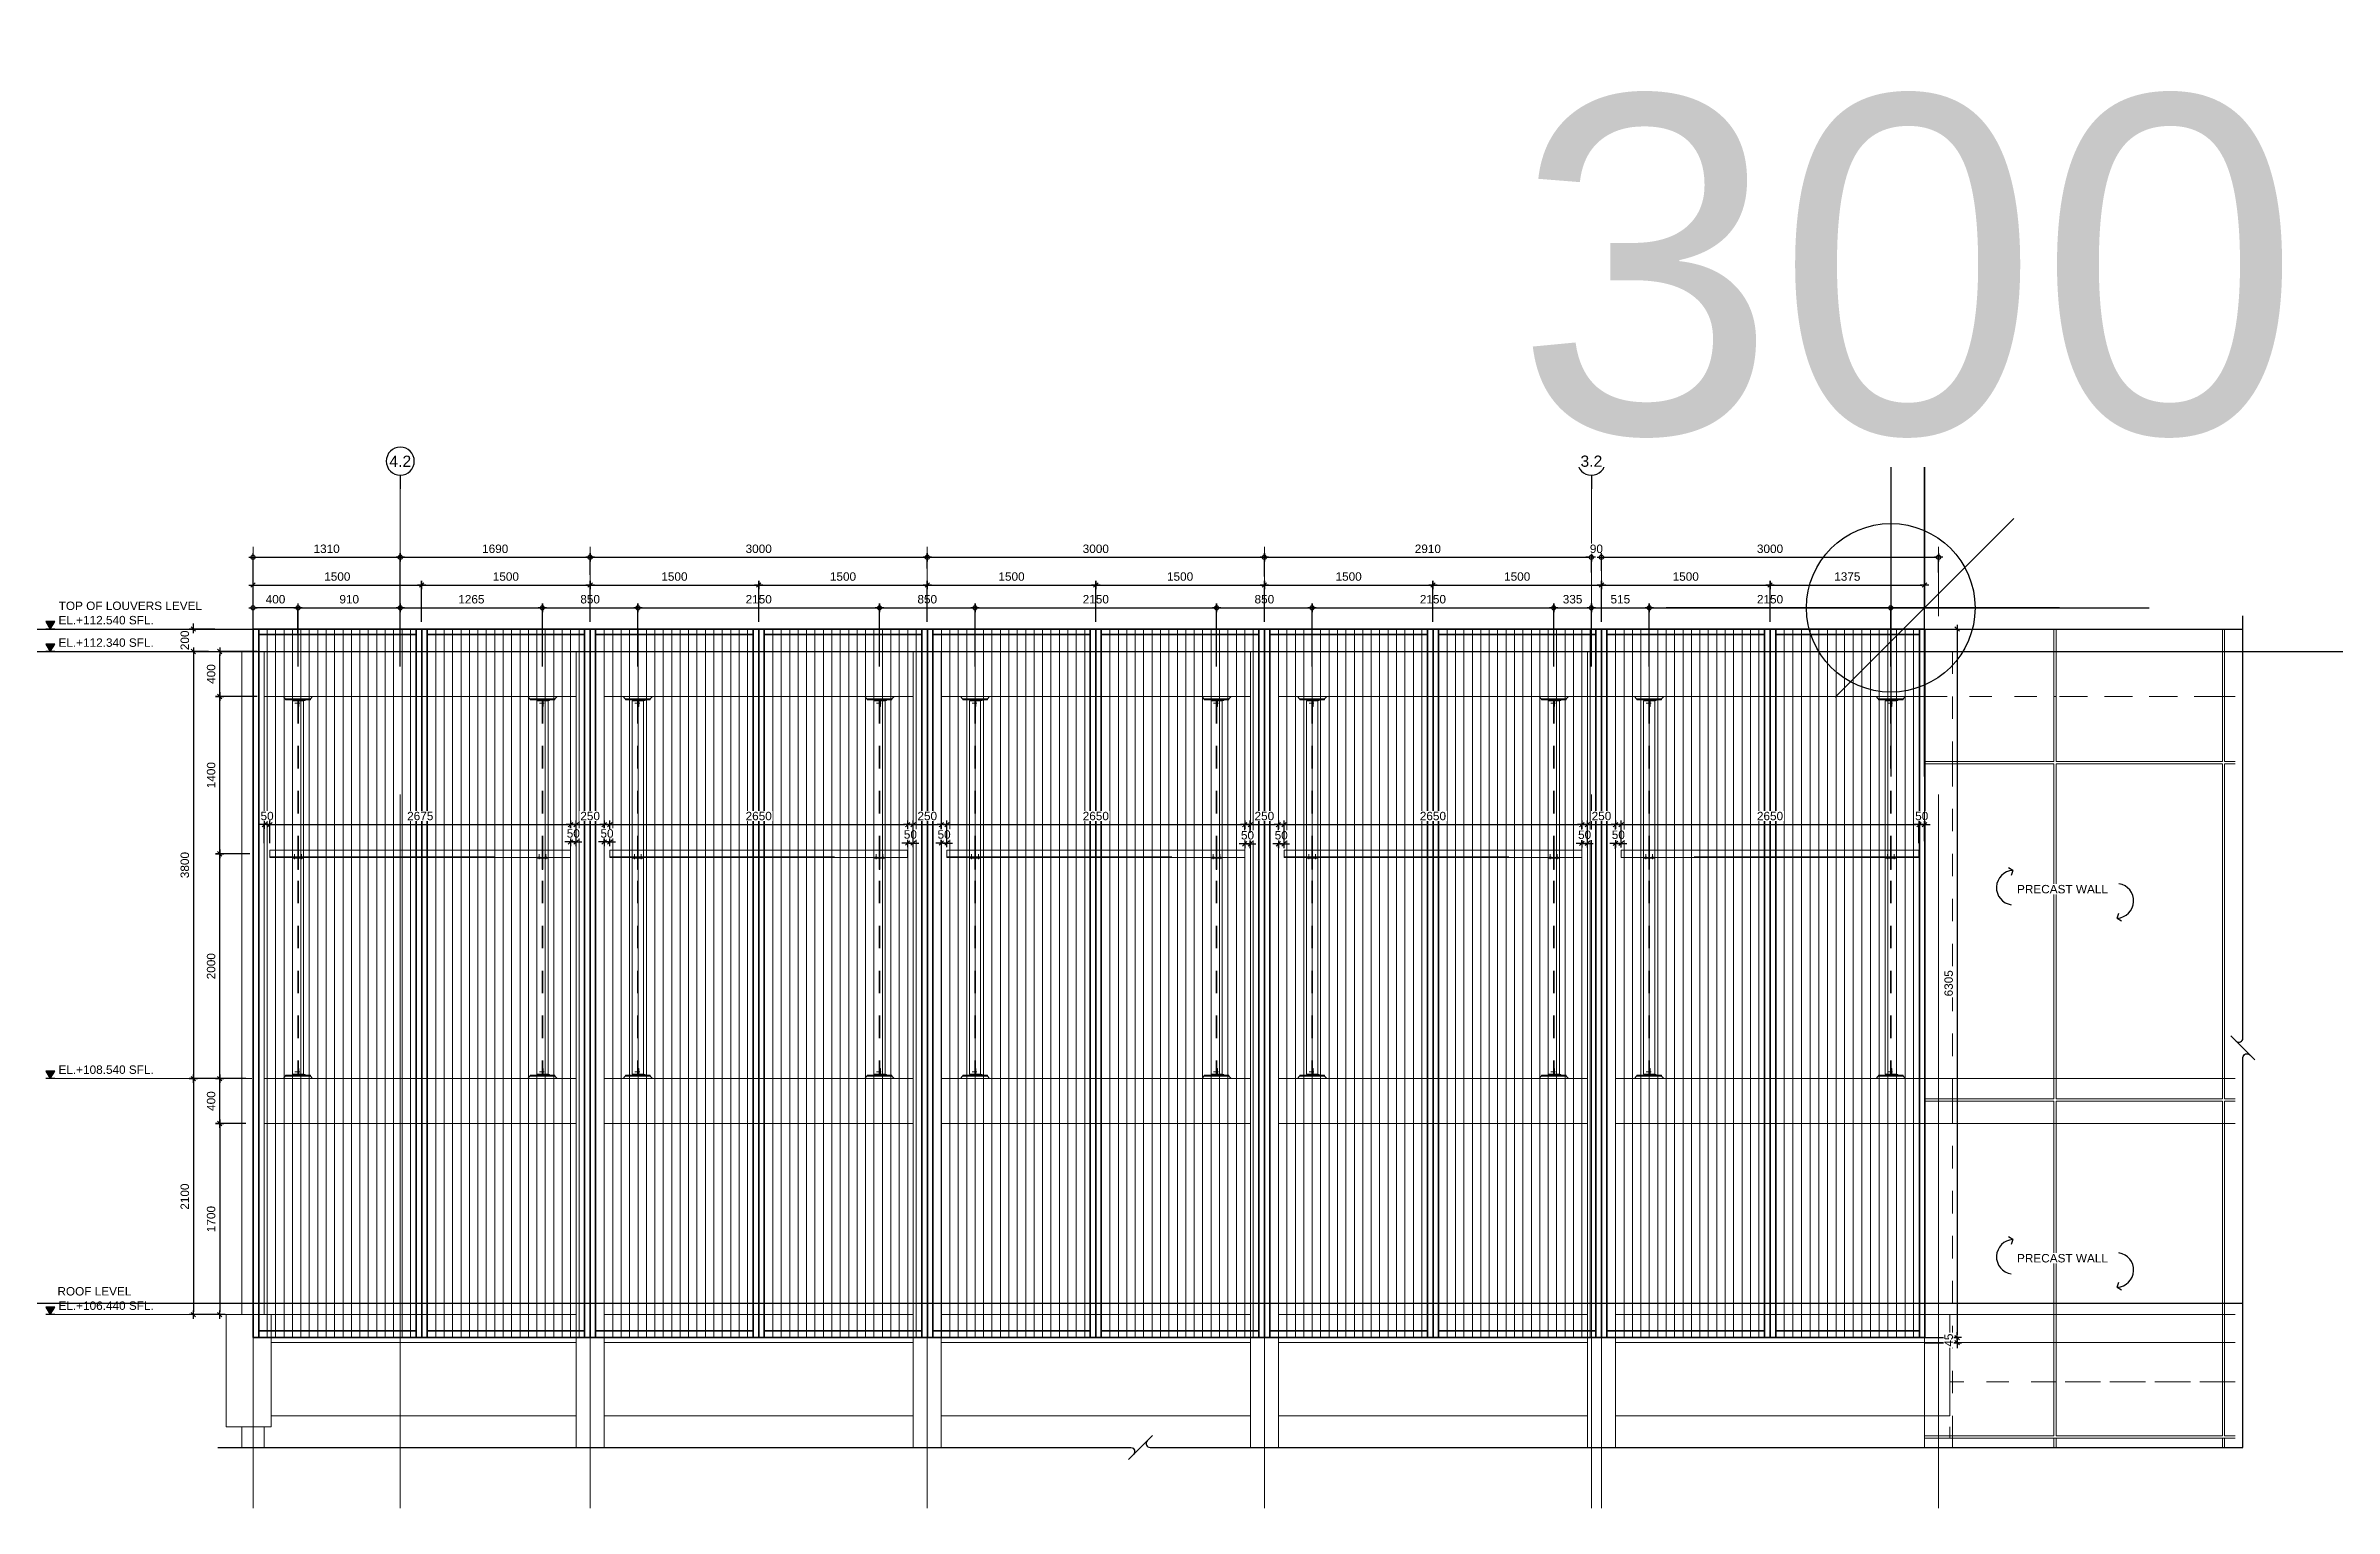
# Model space of a CAD drawing. Header units: millimetres. Extents: x -220592 to 404889, y -217665 to 38245.
# Drawn here: x 1198.25 to 1218.61, y -304.48 to -291.47 of the extents above; entities that cross this region are included whole.
import ezdxf
from ezdxf.enums import TextEntityAlignment as Align

# ---------------------------------------------------------------- set-up
doc = ezdxf.new("R2010")
doc.units = ezdxf.units.MM
for name, pattern in [('DPA_Grid _ Level 100', [500, 275, -80, 65, -80]), ('Grid Line', [22.225, 12.7, -3.175, 3.175, -3.175]), ('XKITLINE00', [0]), ('XKITLINE02', [4, 2, -2])]:
    doc.linetypes.add(name, pattern=pattern)
for name, color, linetype in [('000 - SIGNATURE_C1', 7, 'Continuous'), ('DIM', 7, 'Continuous'), ('REVISE', 7, 'Continuous'), ('Stan-Dim', 7, 'Continuous')]:
    doc.layers.add(name, color=color, linetype=linetype)
for name, color, linetype, lineweight in [('A-GENM', 7, 'Continuous', 9), ('A-GLAZ-CURT', 7, 'Continuous', 35), ('Bolt', 7, 'Continuous', 0), ('Part', 7, 'Continuous', 0), ('S-GRID', 7, 'Continuous', 0)]:
    doc.layers.add(name, color=color, linetype=linetype, lineweight=lineweight)
doc.styles.add('ANGSANA', font='angsana.shx', dxfattribs={"width": 0.9})
doc.styles.add('ARIAL', font='arial.ttf')
doc.styles.add('CKST2', font='romans.shx', dxfattribs={"width": 0.8, "height": 4})
doc.dimstyles.new('Dim-Cen', dxfattribs={"dimscale": 0.025, "dimtxt": 3, "dimasz": 1, "dimexe": 0, "dimexo": 1, "dimgap": 1.5, "dimtad": 1, "dimdec": 0, "dimlfac": 1000, "dimzin": 1, "dimdsep": 46, "dimtxsty": 'ARIAL', "dimblk": 'CEN1', "dimcen": 0.09, "dimclrd": 7, "dimclre": 7, "dimclrt": 7, "dimadec": 0, "dimazin": 0, "dimtfac": 1, "dimtdec": 0, "dimtix": 1, "dimtofl": 0, "dimtmove": 2, "dimatfit": 3, "dimfxl": 1, "dimtfill": 1, "dimtolj": 1, "dimtzin": 0, "dimarcsym": 1})
doc.dimstyles.new('Dim-Cen-End', dxfattribs={"dimtxt": 3, "dimasz": 1, "dimexe": 0, "dimexo": 2.5, "dimgap": 1.5, "dimtad": 1, "dimdec": 0, "dimlfac": 1000, "dimzin": 1, "dimdsep": 46, "dimtxsty": 'ARIAL', "dimblk1": 'CEN', "dimblk2": 'END', "dimsah": 1, "dimcen": 0.09, "dimclrd": 7, "dimclre": 7, "dimclrt": 7, "dimadec": 0, "dimazin": 0, "dimtfac": 1, "dimtdec": 0, "dimtix": 1, "dimtofl": 0, "dimtmove": 2, "dimatfit": 3, "dimfxl": 1, "dimtfill": 1, "dimtfillclr": 256, "dimtolj": 1, "dimtzin": 0, "dimarcsym": 0})
doc.dimstyles.new('Dim-End', dxfattribs={"dimscale": 0.025, "dimtxt": 3, "dimasz": 1, "dimexe": 0, "dimexo": 2.5, "dimgap": 1.5, "dimtad": 1, "dimdec": 0, "dimlfac": 1000, "dimzin": 1, "dimdsep": 46, "dimtxsty": 'ARIAL', "dimblk": 'END', "dimcen": 0.09, "dimclrd": 7, "dimclre": 7, "dimclrt": 7, "dimadec": 0, "dimazin": 0, "dimtfac": 1, "dimtdec": 0, "dimtix": 1, "dimtofl": 0, "dimtmove": 2, "dimatfit": 3, "dimfxl": 1, "dimtfill": 1, "dimtfillclr": 256, "dimtolj": 1, "dimtzin": 0, "dimarcsym": 0})

msp = doc.modelspace()

# ---------------------------------------------------------------- texts
at = {"color": 7, "insert": (1199.0001, -296.4505), "char_height": 0.075, "attachment_point": 5, "style": 'ARIAL', "bg_fill": 3, "box_fill_scale": 1.1, "bg_fill_color": 256, "bg_fill_true_color": 13158600, "bg_fill_transparency": 0}
msp.add_mtext('\\A1;TOP OF LOUVERS LEVEL', dxfattribs=at)

# ---------------------------------------------------------------- blocks, each defined once
blk = doc.blocks.new('*A1369')
at = {"layer": 'Part', "color": 7, "linetype": 'XKITLINE00', "lineweight": 0}
for p, q in [((425.073364, 183.617323), (452.573381, 183.617323)), ((425.073364, 183.617323), (425.073364, 179.617323)), ((452.573381, 183.617323), (452.573381, 179.617323)), ((425.073364, 179.617323), (452.573381, 179.617323))]:
    blk.add_line(p, q, dxfattribs=at)
blk = doc.blocks.new('*A1376')
at = {"layer": 'Part', "color": 7, "linetype": 'XKITLINE00', "lineweight": 0}
for p, q in [((392.573313, 183.617323), (395.073313, 183.617323)), ((392.573313, 183.617323), (392.573313, 112.788294)), ((395.073313, 183.617323), (395.073313, 112.788294))]:
    blk.add_line(p, q, dxfattribs=at)
blk = doc.blocks.new('*A1379')
at = {"layer": 'Part', "color": 7, "linetype": 'XKITLINE00', "lineweight": 0}
for p, q in [((422.573264, 183.617323), (425.073264, 183.617323)), ((422.573264, 183.617323), (422.573264, 112.788294)), ((425.073264, 183.617323), (425.073264, 112.788294))]:
    blk.add_line(p, q, dxfattribs=at)
blk = doc.blocks.new('*A1382')
at = {"layer": 'Part', "color": 7, "linetype": 'XKITLINE00', "lineweight": 0}
for p, q in [((365.423781, 124.617323), (361.423781, 124.617323)), ((361.423781, 124.617323), (361.423781, 114.617323)), ((365.423781, 114.617323), (365.423781, 124.617323)), ((361.423781, 114.617323), (365.423781, 114.617323))]:
    blk.add_line(p, q, dxfattribs=at)
blk = doc.blocks.new('*A1386')
at = {"layer": 'Part', "color": 7, "linetype": 'XKITLINE00', "lineweight": 0}
for p, q in [((367.323313, 179.217323), (367.323313, 165.942323)), ((367.323313, 179.217323), (368.323313, 179.217323)), ((368.323313, 179.217323), (368.323313, 165.942323)), ((367.323313, 165.232323), (367.323313, 146.017323)), ((368.323313, 165.232323), (368.323313, 146.017323)), ((367.323313, 146.017323), (368.323313, 146.017323))]:
    blk.add_line(p, q, dxfattribs=at)
at = {"layer": 'Part', "color": 7, "linetype": 'XKITLINE02', "lineweight": 0}
for p, q in [((367.793313, 179.217323), (367.793313, 146.017323)), ((367.853313, 179.217323), (367.853313, 146.017323)), ((367.323313, 165.942323), (367.323313, 165.232323)), ((368.323313, 165.942323), (368.323313, 165.232323))]:
    blk.add_line(p, q, dxfattribs=at)
blk = doc.blocks.new('*A1387')
at = {"layer": 'Part', "color": 7, "linetype": 'XKITLINE00', "lineweight": 0}
for p, q in [((389.073313, 179.217323), (389.073313, 165.942323)), ((389.073313, 179.217323), (390.073313, 179.217323)), ((390.073313, 179.217323), (390.073313, 165.942323)), ((389.073313, 165.232323), (389.073313, 146.017323)), ((390.073313, 165.232323), (390.073313, 146.017323)), ((389.073313, 146.017323), (390.073313, 146.017323))]:
    blk.add_line(p, q, dxfattribs=at)
at = {"layer": 'Part', "color": 7, "linetype": 'XKITLINE02', "lineweight": 0}
for p, q in [((389.543313, 179.217323), (389.543313, 146.017323)), ((389.603313, 179.217323), (389.603313, 146.017323)), ((389.073313, 165.942323), (389.073313, 165.232323)), ((390.073313, 165.942323), (390.073313, 165.232323))]:
    blk.add_line(p, q, dxfattribs=at)
blk = doc.blocks.new('*A1389')
at = {"layer": 'Part', "color": 7, "linetype": 'XKITLINE00', "lineweight": 0}
for p, q in [((419.073313, 179.217323), (420.073313, 179.217323)), ((419.073313, 179.217323), (419.073313, 165.942323)), ((420.073313, 179.217323), (420.073313, 165.942323)), ((419.073313, 165.232323), (419.073313, 146.017323)), ((420.073313, 165.232323), (420.073313, 146.017323)), ((419.073313, 146.017323), (420.073313, 146.017323))]:
    blk.add_line(p, q, dxfattribs=at)
at = {"layer": 'Part', "color": 7, "linetype": 'XKITLINE02', "lineweight": 0}
for p, q in [((419.543313, 179.217323), (419.543313, 146.017323)), ((419.603313, 179.217323), (419.603313, 146.017323)), ((419.073313, 165.942323), (419.073313, 165.232323)), ((420.073313, 165.942323), (420.073313, 165.232323))]:
    blk.add_line(p, q, dxfattribs=at)
blk = doc.blocks.new('*A1391')
at = {"layer": 'Part', "color": 7, "linetype": 'XKITLINE00', "lineweight": 0}
for p, q in [((397.573313, 179.217323), (397.573313, 165.942323)), ((397.573313, 179.217323), (398.573313, 179.217323)), ((398.573313, 179.217323), (398.573313, 165.942323)), ((397.573313, 165.232323), (397.573313, 146.017323)), ((398.573313, 165.232323), (398.573313, 146.017323)), ((397.573313, 146.017323), (398.573313, 146.017323))]:
    blk.add_line(p, q, dxfattribs=at)
at = {"layer": 'Part', "color": 7, "linetype": 'XKITLINE02', "lineweight": 0}
for p, q in [((398.043313, 179.217323), (398.043313, 146.017323)), ((398.103313, 179.217323), (398.103313, 146.017323)), ((397.573313, 165.942323), (397.573313, 165.232323)), ((398.573313, 165.942323), (398.573313, 165.232323))]:
    blk.add_line(p, q, dxfattribs=at)
blk = doc.blocks.new('*A1396')
at = {"layer": 'Part', "color": 7, "linetype": 'XKITLINE02', "lineweight": 0}
for p, q in [((514.823781, 118.617323), (514.823781, 124.617323)), ((514.823781, 124.617323), (524.073739, 124.617323)), ((539.073739, 124.617323), (524.273739, 124.617323)), ((540.227535, 124.617323), (539.073739, 124.617323)), ((524.073739, 118.617323), (514.823781, 118.617323)), ((539.073739, 118.617323), (524.273739, 118.617323)), ((540.227535, 118.617323), (539.073739, 118.617323))]:
    blk.add_line(p, q, dxfattribs=at)
at = {"layer": 'Part', "color": 7, "linetype": 'XKITLINE00', "lineweight": 0}
for p, q in [((524.273739, 124.617323), (524.073739, 124.617323)), ((539.073739, 124.617323), (539.273739, 124.617323)), ((524.273739, 118.617323), (524.073739, 118.617323)), ((539.073739, 118.617323), (539.273739, 118.617323))]:
    blk.add_line(p, q, dxfattribs=at)
blk = doc.blocks.new('*A1397')
at = {"layer": 'Part', "color": 7, "linetype": 'XKITLINE00', "lineweight": 0}
for p, q in [((452.573281, 183.617323), (455.073281, 183.617323)), ((452.573281, 183.617323), (452.573281, 112.788294)), ((455.073281, 183.617323), (455.073281, 112.788294))]:
    blk.add_line(p, q, dxfattribs=at)
blk = doc.blocks.new('*A1398')
at = {"layer": 'Part', "color": 7, "linetype": 'XKITLINE00', "lineweight": 0}
for p, q in [((482.573781, 183.617323), (485.073781, 183.617323)), ((482.573781, 183.617323), (482.573781, 112.788294)), ((485.073781, 183.617323), (485.073781, 112.788294))]:
    blk.add_line(p, q, dxfattribs=at)
blk = doc.blocks.new('*A1399')
at = {"layer": 'Part', "color": 7, "linetype": 'XKITLINE02', "lineweight": 0}
for p, q in [((515.073781, 183.617323), (512.573781, 183.617323)), ((512.573781, 183.617323), (512.573781, 173.817323)), ((515.073781, 183.617323), (515.073781, 173.817323)), ((512.573781, 173.617323), (512.573781, 143.817323)), ((515.073781, 173.617323), (515.073781, 143.817323)), ((512.573781, 143.617323), (512.573781, 113.817323)), ((515.073781, 143.617323), (515.073781, 113.817323)), ((512.573781, 113.617323), (512.573781, 112.788294)), ((515.073781, 113.617323), (515.073781, 112.788294))]:
    blk.add_line(p, q, dxfattribs=at)
at = {"layer": 'Part', "color": 7, "linetype": 'XKITLINE00', "lineweight": 0}
for p, q in [((512.573781, 173.817323), (512.573781, 173.617323)), ((515.073781, 173.817323), (515.073781, 173.617323)), ((512.573781, 143.817323), (512.573781, 143.617323)), ((515.073781, 143.817323), (515.073781, 143.617323)), ((512.573781, 113.817323), (512.573781, 113.617323)), ((515.073781, 113.817323), (515.073781, 113.617323))]:
    blk.add_line(p, q, dxfattribs=at)
blk = doc.blocks.new('*A1410')
at = {"layer": 'Part', "color": 7, "linetype": 'XKITLINE00', "lineweight": 0}
for p, q in [((449.073313, 179.217323), (449.073313, 165.942323)), ((449.073313, 179.217323), (450.073313, 179.217323)), ((450.073313, 179.217323), (450.073313, 165.942323)), ((449.073313, 165.232323), (449.073313, 146.017323)), ((450.073313, 165.232323), (450.073313, 146.017323)), ((449.073313, 146.017323), (450.073313, 146.017323))]:
    blk.add_line(p, q, dxfattribs=at)
at = {"layer": 'Part', "color": 7, "linetype": 'XKITLINE02', "lineweight": 0}
for p, q in [((449.543313, 179.217323), (449.543313, 146.017323)), ((449.603313, 179.217323), (449.603313, 146.017323)), ((449.073313, 165.942323), (449.073313, 165.232323)), ((450.073313, 165.942323), (450.073313, 165.232323))]:
    blk.add_line(p, q, dxfattribs=at)
blk = doc.blocks.new('*A1412')
at = {"layer": 'Part', "color": 7, "linetype": 'XKITLINE00', "lineweight": 0}
for p, q in [((427.573313, 179.217323), (427.573313, 165.942323)), ((427.573313, 179.217323), (428.573313, 179.217323)), ((428.573313, 179.217323), (428.573313, 165.942323)), ((427.573313, 165.232323), (427.573313, 146.017323)), ((428.573313, 165.232323), (428.573313, 146.017323)), ((427.573313, 146.017323), (428.573313, 146.017323))]:
    blk.add_line(p, q, dxfattribs=at)
at = {"layer": 'Part', "color": 7, "linetype": 'XKITLINE02', "lineweight": 0}
for p, q in [((428.043313, 179.217323), (428.043313, 146.017323)), ((428.103313, 179.217323), (428.103313, 146.017323)), ((427.573313, 165.942323), (427.573313, 165.232323)), ((428.573313, 165.942323), (428.573313, 165.232323))]:
    blk.add_line(p, q, dxfattribs=at)
blk = doc.blocks.new('*A1413')
at = {"layer": 'Part', "color": 7, "linetype": 'XKITLINE00', "lineweight": 0}
for p, q in [((479.073313, 179.217323), (480.073313, 179.217323)), ((479.073313, 179.217323), (479.073313, 165.942323)), ((480.073313, 179.217323), (480.073313, 165.942323)), ((479.073313, 165.232323), (479.073313, 146.017323)), ((480.073313, 165.232323), (480.073313, 146.017323)), ((479.073313, 146.017323), (480.073313, 146.017323))]:
    blk.add_line(p, q, dxfattribs=at)
at = {"layer": 'Part', "color": 7, "linetype": 'XKITLINE02', "lineweight": 0}
for p, q in [((479.543313, 179.217323), (479.543313, 146.017323)), ((479.603313, 179.217323), (479.603313, 146.017323)), ((479.073313, 165.942323), (479.073313, 165.232323)), ((480.073313, 165.942323), (480.073313, 165.232323))]:
    blk.add_line(p, q, dxfattribs=at)
blk = doc.blocks.new('*A1415')
at = {"layer": 'Part', "color": 7, "linetype": 'XKITLINE00', "lineweight": 0}
for p, q in [((457.573313, 179.217323), (457.573313, 165.942323)), ((457.573313, 179.217323), (458.573313, 179.217323)), ((458.573313, 179.217323), (458.573313, 165.942323)), ((457.573313, 165.232323), (457.573313, 146.017323)), ((458.573313, 165.232323), (458.573313, 146.017323)), ((457.573313, 146.017323), (458.573313, 146.017323))]:
    blk.add_line(p, q, dxfattribs=at)
at = {"layer": 'Part', "color": 7, "linetype": 'XKITLINE02', "lineweight": 0}
for p, q in [((458.043313, 179.217323), (458.043313, 146.017323)), ((458.103313, 179.217323), (458.103313, 146.017323)), ((457.573313, 165.942323), (457.573313, 165.232323)), ((458.573313, 165.942323), (458.573313, 165.232323))]:
    blk.add_line(p, q, dxfattribs=at)
blk = doc.blocks.new('*A1417')
at = {"layer": 'Part', "color": 7, "linetype": 'XKITLINE00', "lineweight": 0}
for p, q in [((487.573313, 179.217323), (487.573313, 165.942323)), ((487.573313, 179.217323), (488.573313, 179.217323)), ((488.573313, 179.217323), (488.573313, 165.942323)), ((487.573313, 165.232323), (487.573313, 146.017323)), ((488.573313, 165.232323), (488.573313, 146.017323)), ((487.573313, 146.017323), (488.573313, 146.017323))]:
    blk.add_line(p, q, dxfattribs=at)
at = {"layer": 'Part', "color": 7, "linetype": 'XKITLINE02', "lineweight": 0}
for p, q in [((488.043313, 179.217323), (488.043313, 146.017323)), ((488.103313, 179.217323), (488.103313, 146.017323)), ((487.573313, 165.942323), (487.573313, 165.232323)), ((488.573313, 165.942323), (488.573313, 165.232323))]:
    blk.add_line(p, q, dxfattribs=at)
blk = doc.blocks.new('*A1418')
at = {"layer": 'Part', "color": 7, "linetype": 'XKITLINE00', "lineweight": 0}
for p, q in [((509.073313, 179.217323), (509.073313, 165.942323)), ((510.073313, 179.217323), (509.073313, 179.217323)), ((510.073313, 179.217323), (510.073313, 165.942323)), ((509.073313, 165.232323), (509.073313, 146.017323)), ((510.073313, 165.232323), (510.073313, 146.017323)), ((510.073313, 146.017323), (509.073313, 146.017323))]:
    blk.add_line(p, q, dxfattribs=at)
at = {"layer": 'Part', "color": 7, "linetype": 'XKITLINE02', "lineweight": 0}
for p, q in [((509.543313, 179.217323), (509.543313, 146.017323)), ((509.603313, 179.217323), (509.603313, 146.017323)), ((509.073313, 165.942323), (509.073313, 165.232323)), ((510.073313, 165.942323), (510.073313, 165.232323))]:
    blk.add_line(p, q, dxfattribs=at)
blk = doc.blocks.new('*A1423')
at = {"layer": 'Part', "color": 7, "linetype": 'XKITLINE00', "lineweight": 0}
for p, q in [((364.823307, 183.617323), (392.573313, 183.617323)), ((364.823307, 183.617323), (364.823307, 179.617323)), ((392.573313, 183.617323), (392.573313, 179.617323)), ((364.823307, 179.617323), (392.573313, 179.617323))]:
    blk.add_line(p, q, dxfattribs=at)
blk = doc.blocks.new('*A1424')
at = {"layer": 'Part', "color": 7, "linetype": 'XKITLINE00', "lineweight": 0}
for p, q in [((395.073313, 183.617323), (422.573364, 183.617323)), ((395.073313, 183.617323), (395.073313, 179.617323)), ((422.573364, 183.617323), (422.573364, 179.617323)), ((395.073313, 179.617323), (422.573364, 179.617323))]:
    blk.add_line(p, q, dxfattribs=at)
blk = doc.blocks.new('*A1425')
at = {"layer": 'Part', "color": 7, "linetype": 'XKITLINE00', "lineweight": 0}
for p, q in [((366.723313, 145.917323), (368.923313, 145.917323)), ((366.723313, 145.817323), (366.723313, 145.917323)), ((368.923313, 145.817323), (366.723313, 145.817323)), ((368.923313, 145.917323), (368.923313, 145.817323))]:
    blk.add_line(p, q, dxfattribs=at)
blk = doc.blocks.new('*A1426')
at = {"layer": 'Part', "color": 7, "linetype": 'XKITLINE00', "lineweight": 0}
for p, q in [((366.693313, 145.817323), (366.523313, 145.617323)), ((366.693313, 145.817323), (368.923313, 145.817323)), ((369.123313, 145.617323), (368.923313, 145.817323))]:
    blk.add_line(p, q, dxfattribs=at)
at = {"layer": 'Part', "color": 7, "linetype": 'XKITLINE02', "lineweight": 0}
blk.add_line((366.523313, 145.617323), (369.123313, 145.617323), dxfattribs=at)
blk = doc.blocks.new('*A1427')
at = {"layer": 'Bolt', "color": 7, "linetype": 'XKITLINE02', "lineweight": 0}
for p, q in [((367.982513, 146.217323), (367.553313, 146.217323)), ((367.853313, 146.287323), (367.793313, 146.287323)), ((367.853313, 146.147323), (367.793313, 146.147323)), ((367.903313, 146.387323), (367.853313, 146.387323)), ((367.903313, 146.047323), (367.853313, 146.047323))]:
    blk.add_line(p, q, dxfattribs=at)
blk = doc.blocks.new('*A1428')
at = {"layer": 'Part', "color": 7, "linetype": 'XKITLINE02', "lineweight": 0}
for p, q in [((367.903313, 146.517323), (367.853313, 146.517323)), ((367.853313, 146.517323), (367.853313, 146.017323)), ((367.853313, 145.917323), (368.453313, 145.917323)), ((367.903313, 146.017323), (367.903313, 146.517323))]:
    blk.add_line(p, q, dxfattribs=at)
at = {"layer": 'Part', "color": 7, "linetype": 'XKITLINE00', "lineweight": 0}
for p, q in [((367.853313, 146.017323), (367.853313, 145.917323)), ((367.903313, 145.967323), (367.903313, 146.017323)), ((368.453313, 145.967323), (367.903313, 145.967323)), ((368.453313, 145.917323), (368.453313, 145.967323))]:
    blk.add_line(p, q, dxfattribs=at)
blk = doc.blocks.new('*A1429')
at = {"layer": 'Part', "color": 7, "linetype": 'XKITLINE00', "lineweight": 0}
for p, q in [((388.473313, 145.917323), (390.673313, 145.917323)), ((388.473313, 145.817323), (388.473313, 145.917323)), ((390.673313, 145.817323), (388.473313, 145.817323)), ((390.673313, 145.917323), (390.673313, 145.817323))]:
    blk.add_line(p, q, dxfattribs=at)
blk = doc.blocks.new('*A1430')
at = {"layer": 'Part', "color": 7, "linetype": 'XKITLINE02', "lineweight": 0}
for p, q in [((389.653313, 146.517323), (389.603313, 146.517323)), ((389.603313, 146.517323), (389.603313, 146.017323)), ((389.603313, 145.917323), (390.203313, 145.917323)), ((389.653313, 146.017323), (389.653313, 146.517323))]:
    blk.add_line(p, q, dxfattribs=at)
at = {"layer": 'Part', "color": 7, "linetype": 'XKITLINE00', "lineweight": 0}
for p, q in [((389.603313, 146.017323), (389.603313, 145.917323)), ((389.653313, 145.967323), (389.653313, 146.017323)), ((390.203313, 145.967323), (389.653313, 145.967323)), ((390.203313, 145.917323), (390.203313, 145.967323))]:
    blk.add_line(p, q, dxfattribs=at)
blk = doc.blocks.new('*A1431')
at = {"layer": 'Part', "color": 7, "linetype": 'XKITLINE00', "lineweight": 0}
for p, q in [((388.443313, 145.817323), (388.273313, 145.617323)), ((388.443313, 145.817323), (390.673313, 145.817323)), ((390.873313, 145.617323), (390.673313, 145.817323))]:
    blk.add_line(p, q, dxfattribs=at)
at = {"layer": 'Part', "color": 7, "linetype": 'XKITLINE02', "lineweight": 0}
blk.add_line((388.273313, 145.617323), (390.873313, 145.617323), dxfattribs=at)
blk = doc.blocks.new('*A1432')
at = {"layer": 'Bolt', "color": 7, "linetype": 'XKITLINE02', "lineweight": 0}
for p, q in [((389.732513, 146.217323), (389.303313, 146.217323)), ((389.603313, 146.287323), (389.543313, 146.287323)), ((389.603313, 146.147323), (389.543313, 146.147323)), ((389.653313, 146.387323), (389.603313, 146.387323)), ((389.653313, 146.047323), (389.603313, 146.047323))]:
    blk.add_line(p, q, dxfattribs=at)
blk = doc.blocks.new('*A1433')
at = {"layer": 'Part', "color": 7, "linetype": 'XKITLINE00', "lineweight": 0}
for p, q in [((396.973313, 145.917323), (399.173313, 145.917323)), ((396.973313, 145.817323), (396.973313, 145.917323)), ((399.173313, 145.817323), (396.973313, 145.817323)), ((399.173313, 145.917323), (399.173313, 145.817323))]:
    blk.add_line(p, q, dxfattribs=at)
blk = doc.blocks.new('*A1434')
at = {"layer": 'Part', "color": 7, "linetype": 'XKITLINE02', "lineweight": 0}
for p, q in [((398.153313, 146.517323), (398.103313, 146.517323)), ((398.103313, 146.517323), (398.103313, 146.017323)), ((398.103313, 145.917323), (398.703313, 145.917323)), ((398.153313, 146.017323), (398.153313, 146.517323))]:
    blk.add_line(p, q, dxfattribs=at)
at = {"layer": 'Part', "color": 7, "linetype": 'XKITLINE00', "lineweight": 0}
for p, q in [((398.103313, 146.017323), (398.103313, 145.917323)), ((398.153313, 145.967323), (398.153313, 146.017323)), ((398.703313, 145.967323), (398.153313, 145.967323)), ((398.703313, 145.917323), (398.703313, 145.967323))]:
    blk.add_line(p, q, dxfattribs=at)
blk = doc.blocks.new('*A1435')
at = {"layer": 'Part', "color": 7, "linetype": 'XKITLINE00', "lineweight": 0}
for p, q in [((396.943313, 145.817323), (396.773313, 145.617323)), ((396.943313, 145.817323), (399.173313, 145.817323)), ((399.373313, 145.617323), (399.173313, 145.817323))]:
    blk.add_line(p, q, dxfattribs=at)
at = {"layer": 'Part', "color": 7, "linetype": 'XKITLINE02', "lineweight": 0}
blk.add_line((396.773313, 145.617323), (399.373313, 145.617323), dxfattribs=at)
blk = doc.blocks.new('*A1436')
at = {"layer": 'Bolt', "color": 7, "linetype": 'XKITLINE02', "lineweight": 0}
for p, q in [((398.232513, 146.217323), (397.803313, 146.217323)), ((398.103313, 146.287323), (398.043313, 146.287323)), ((398.103313, 146.147323), (398.043313, 146.147323)), ((398.153313, 146.387323), (398.103313, 146.387323)), ((398.153313, 146.047323), (398.103313, 146.047323))]:
    blk.add_line(p, q, dxfattribs=at)
blk = doc.blocks.new('*A1437')
at = {"layer": 'Part', "color": 7, "linetype": 'XKITLINE00', "lineweight": 0}
for p, q in [((418.473313, 145.917323), (420.673313, 145.917323)), ((418.473313, 145.817323), (418.473313, 145.917323)), ((420.673313, 145.817323), (418.473313, 145.817323)), ((420.673313, 145.917323), (420.673313, 145.817323))]:
    blk.add_line(p, q, dxfattribs=at)
blk = doc.blocks.new('*A1438')
at = {"layer": 'Part', "color": 7, "linetype": 'XKITLINE02', "lineweight": 0}
for p, q in [((419.653313, 146.517323), (419.603313, 146.517323)), ((419.603313, 146.517323), (419.603313, 146.017323)), ((419.603313, 145.917323), (420.203313, 145.917323)), ((419.653313, 146.017323), (419.653313, 146.517323))]:
    blk.add_line(p, q, dxfattribs=at)
at = {"layer": 'Part', "color": 7, "linetype": 'XKITLINE00', "lineweight": 0}
for p, q in [((419.603313, 146.017323), (419.603313, 145.917323)), ((419.653313, 145.967323), (419.653313, 146.017323)), ((420.203313, 145.967323), (419.653313, 145.967323)), ((420.203313, 145.917323), (420.203313, 145.967323))]:
    blk.add_line(p, q, dxfattribs=at)
blk = doc.blocks.new('*A1439')
at = {"layer": 'Part', "color": 7, "linetype": 'XKITLINE00', "lineweight": 0}
for p, q in [((418.443313, 145.817323), (418.273313, 145.617323)), ((418.443313, 145.817323), (420.673313, 145.817323)), ((420.873313, 145.617323), (420.673313, 145.817323))]:
    blk.add_line(p, q, dxfattribs=at)
at = {"layer": 'Part', "color": 7, "linetype": 'XKITLINE02', "lineweight": 0}
blk.add_line((418.273313, 145.617323), (420.873313, 145.617323), dxfattribs=at)
blk = doc.blocks.new('*A1440')
at = {"layer": 'Bolt', "color": 7, "linetype": 'XKITLINE02', "lineweight": 0}
for p, q in [((419.732513, 146.217323), (419.303313, 146.217323)), ((419.603313, 146.287323), (419.543313, 146.287323)), ((419.603313, 146.147323), (419.543313, 146.147323)), ((419.653313, 146.387323), (419.603313, 146.387323)), ((419.653313, 146.047323), (419.603313, 146.047323))]:
    blk.add_line(p, q, dxfattribs=at)
blk = doc.blocks.new('*A1441')
at = {"layer": 'Part', "color": 7, "linetype": 'XKITLINE00', "lineweight": 0}
for p, q in [((366.523313, 179.617323), (366.693313, 179.417323)), ((366.693313, 179.417323), (368.923313, 179.417323)), ((368.923313, 179.417323), (369.123313, 179.617323))]:
    blk.add_line(p, q, dxfattribs=at)
at = {"layer": 'Part', "color": 7, "linetype": 'XKITLINE02', "lineweight": 0}
blk.add_line((369.123313, 179.617323), (366.523313, 179.617323), dxfattribs=at)
blk = doc.blocks.new('*A1442')
at = {"layer": 'Part', "color": 7, "linetype": 'XKITLINE00', "lineweight": 0}
for p, q in [((366.723313, 179.317323), (366.723313, 179.417323)), ((366.723313, 179.417323), (368.923313, 179.417323)), ((368.923313, 179.317323), (366.723313, 179.317323)), ((368.923313, 179.417323), (368.923313, 179.317323))]:
    blk.add_line(p, q, dxfattribs=at)
blk = doc.blocks.new('*A1443')
at = {"layer": 'Part', "color": 7, "linetype": 'XKITLINE00', "lineweight": 0}
for p, q in [((367.853313, 179.317323), (367.853313, 179.217323)), ((368.453313, 179.267323), (367.903313, 179.267323)), ((367.903313, 179.267323), (367.903313, 179.217323)), ((368.453313, 179.317323), (368.453313, 179.267323))]:
    blk.add_line(p, q, dxfattribs=at)
at = {"layer": 'Part', "color": 7, "linetype": 'XKITLINE02', "lineweight": 0}
for p, q in [((367.853313, 179.317323), (368.453313, 179.317323)), ((367.853313, 179.217323), (367.853313, 178.717323)), ((367.853313, 178.717323), (367.903313, 178.717323)), ((367.903313, 179.217323), (367.903313, 178.717323))]:
    blk.add_line(p, q, dxfattribs=at)
blk = doc.blocks.new('*A1444')
at = {"layer": 'Bolt', "color": 7, "linetype": 'XKITLINE02', "lineweight": 0}
for p, q in [((367.982513, 179.017323), (367.553313, 179.017323)), ((367.853313, 179.087323), (367.793313, 179.087323)), ((367.853313, 178.947323), (367.793313, 178.947323)), ((367.903313, 179.187323), (367.853313, 179.187323)), ((367.903313, 178.847323), (367.853313, 178.847323))]:
    blk.add_line(p, q, dxfattribs=at)
blk = doc.blocks.new('*A1445')
at = {"layer": 'Part', "color": 7, "linetype": 'XKITLINE00', "lineweight": 0}
for p, q in [((388.273313, 179.617323), (388.443313, 179.417323)), ((390.673313, 179.417323), (388.443313, 179.417323)), ((390.873313, 179.617323), (390.673313, 179.417323))]:
    blk.add_line(p, q, dxfattribs=at)
at = {"layer": 'Part', "color": 7, "linetype": 'XKITLINE02', "lineweight": 0}
blk.add_line((390.873313, 179.617323), (388.273313, 179.617323), dxfattribs=at)
blk = doc.blocks.new('*A1446')
at = {"layer": 'Part', "color": 7, "linetype": 'XKITLINE00', "lineweight": 0}
for p, q in [((388.473313, 179.317323), (388.473313, 179.417323)), ((388.473313, 179.417323), (390.673313, 179.417323)), ((390.673313, 179.317323), (388.473313, 179.317323)), ((390.673313, 179.417323), (390.673313, 179.317323))]:
    blk.add_line(p, q, dxfattribs=at)
blk = doc.blocks.new('*A1447')
at = {"layer": 'Part', "color": 7, "linetype": 'XKITLINE00', "lineweight": 0}
for p, q in [((389.603313, 179.317323), (389.603313, 179.217323)), ((390.203313, 179.267323), (389.653313, 179.267323)), ((389.653313, 179.267323), (389.653313, 179.217323)), ((390.203313, 179.317323), (390.203313, 179.267323))]:
    blk.add_line(p, q, dxfattribs=at)
at = {"layer": 'Part', "color": 7, "linetype": 'XKITLINE02', "lineweight": 0}
for p, q in [((389.603313, 179.317323), (390.203313, 179.317323)), ((389.603313, 179.217323), (389.603313, 178.717323)), ((389.603313, 178.717323), (389.653313, 178.717323)), ((389.653313, 179.217323), (389.653313, 178.717323))]:
    blk.add_line(p, q, dxfattribs=at)
blk = doc.blocks.new('*A1448')
at = {"layer": 'Bolt', "color": 7, "linetype": 'XKITLINE02', "lineweight": 0}
for p, q in [((389.732513, 179.017323), (389.303313, 179.017323)), ((389.603313, 179.087323), (389.543313, 179.087323)), ((389.603313, 178.947323), (389.543313, 178.947323)), ((389.653313, 179.187323), (389.603313, 179.187323)), ((389.653313, 178.847323), (389.603313, 178.847323))]:
    blk.add_line(p, q, dxfattribs=at)
blk = doc.blocks.new('*A1449')
at = {"layer": 'Part', "color": 7, "linetype": 'XKITLINE00', "lineweight": 0}
for p, q in [((396.773313, 179.617323), (396.943313, 179.417323)), ((399.173313, 179.417323), (396.943313, 179.417323)), ((399.373313, 179.617323), (399.173313, 179.417323))]:
    blk.add_line(p, q, dxfattribs=at)
at = {"layer": 'Part', "color": 7, "linetype": 'XKITLINE02', "lineweight": 0}
blk.add_line((399.373313, 179.617323), (396.773313, 179.617323), dxfattribs=at)
blk = doc.blocks.new('*A1450')
at = {"layer": 'Part', "color": 7, "linetype": 'XKITLINE00', "lineweight": 0}
for p, q in [((396.973313, 179.317323), (396.973313, 179.417323)), ((396.973313, 179.417323), (399.173313, 179.417323)), ((399.173313, 179.317323), (396.973313, 179.317323)), ((399.173313, 179.417323), (399.173313, 179.317323))]:
    blk.add_line(p, q, dxfattribs=at)
blk = doc.blocks.new('*A1451')
at = {"layer": 'Part', "color": 7, "linetype": 'XKITLINE00', "lineweight": 0}
for p, q in [((398.103313, 179.317323), (398.103313, 179.217323)), ((398.703313, 179.267323), (398.153313, 179.267323)), ((398.153313, 179.267323), (398.153313, 179.217323)), ((398.703313, 179.317323), (398.703313, 179.267323))]:
    blk.add_line(p, q, dxfattribs=at)
at = {"layer": 'Part', "color": 7, "linetype": 'XKITLINE02', "lineweight": 0}
for p, q in [((398.103313, 179.317323), (398.703313, 179.317323)), ((398.103313, 179.217323), (398.103313, 178.717323)), ((398.103313, 178.717323), (398.153313, 178.717323)), ((398.153313, 179.217323), (398.153313, 178.717323))]:
    blk.add_line(p, q, dxfattribs=at)
blk = doc.blocks.new('*A1452')
at = {"layer": 'Bolt', "color": 7, "linetype": 'XKITLINE02', "lineweight": 0}
for p, q in [((398.232513, 179.017323), (397.803313, 179.017323)), ((398.103313, 179.087323), (398.043313, 179.087323)), ((398.103313, 178.947323), (398.043313, 178.947323)), ((398.153313, 179.187323), (398.103313, 179.187323)), ((398.153313, 178.847323), (398.103313, 178.847323))]:
    blk.add_line(p, q, dxfattribs=at)
blk = doc.blocks.new('*A1453')
at = {"layer": 'Part', "color": 7, "linetype": 'XKITLINE00', "lineweight": 0}
for p, q in [((418.273313, 179.617323), (418.443313, 179.417323)), ((420.673313, 179.417323), (418.443313, 179.417323)), ((420.873313, 179.617323), (420.673313, 179.417323))]:
    blk.add_line(p, q, dxfattribs=at)
at = {"layer": 'Part', "color": 7, "linetype": 'XKITLINE02', "lineweight": 0}
blk.add_line((420.873313, 179.617323), (418.273313, 179.617323), dxfattribs=at)
blk = doc.blocks.new('*A1454')
at = {"layer": 'Part', "color": 7, "linetype": 'XKITLINE00', "lineweight": 0}
for p, q in [((418.473313, 179.317323), (418.473313, 179.417323)), ((418.473313, 179.417323), (420.673313, 179.417323)), ((420.673313, 179.317323), (418.473313, 179.317323)), ((420.673313, 179.417323), (420.673313, 179.317323))]:
    blk.add_line(p, q, dxfattribs=at)
blk = doc.blocks.new('*A1455')
at = {"layer": 'Part', "color": 7, "linetype": 'XKITLINE00', "lineweight": 0}
for p, q in [((419.603313, 179.317323), (419.603313, 179.217323)), ((420.203313, 179.267323), (419.653313, 179.267323)), ((419.653313, 179.267323), (419.653313, 179.217323)), ((420.203313, 179.317323), (420.203313, 179.267323))]:
    blk.add_line(p, q, dxfattribs=at)
at = {"layer": 'Part', "color": 7, "linetype": 'XKITLINE02', "lineweight": 0}
for p, q in [((419.603313, 179.317323), (420.203313, 179.317323)), ((419.603313, 179.217323), (419.603313, 178.717323)), ((419.603313, 178.717323), (419.653313, 178.717323)), ((419.653313, 179.217323), (419.653313, 178.717323))]:
    blk.add_line(p, q, dxfattribs=at)
blk = doc.blocks.new('*A1456')
at = {"layer": 'Bolt', "color": 7, "linetype": 'XKITLINE02', "lineweight": 0}
for p, q in [((419.732513, 179.017323), (419.303313, 179.017323)), ((419.603313, 179.087323), (419.543313, 179.087323)), ((419.603313, 178.947323), (419.543313, 178.947323)), ((419.653313, 179.187323), (419.603313, 179.187323)), ((419.653313, 178.847323), (419.603313, 178.847323))]:
    blk.add_line(p, q, dxfattribs=at)
blk = doc.blocks.new('*A1457')
at = {"layer": 'Part', "color": 7, "linetype": 'XKITLINE00', "lineweight": 0}
for p, q in [((426.973313, 145.917323), (429.173313, 145.917323)), ((426.973313, 145.817323), (426.973313, 145.917323)), ((429.173313, 145.817323), (426.973313, 145.817323)), ((429.173313, 145.917323), (429.173313, 145.817323))]:
    blk.add_line(p, q, dxfattribs=at)
blk = doc.blocks.new('*A1458')
at = {"layer": 'Part', "color": 7, "linetype": 'XKITLINE02', "lineweight": 0}
for p, q in [((428.153313, 146.517323), (428.103313, 146.517323)), ((428.103313, 146.517323), (428.103313, 146.017323)), ((428.103313, 145.917323), (428.703313, 145.917323)), ((428.153313, 146.017323), (428.153313, 146.517323))]:
    blk.add_line(p, q, dxfattribs=at)
at = {"layer": 'Part', "color": 7, "linetype": 'XKITLINE00', "lineweight": 0}
for p, q in [((428.103313, 146.017323), (428.103313, 145.917323)), ((428.153313, 145.967323), (428.153313, 146.017323)), ((428.703313, 145.967323), (428.153313, 145.967323)), ((428.703313, 145.917323), (428.703313, 145.967323))]:
    blk.add_line(p, q, dxfattribs=at)
blk = doc.blocks.new('*A1459')
at = {"layer": 'Part', "color": 7, "linetype": 'XKITLINE00', "lineweight": 0}
for p, q in [((426.943313, 145.817323), (426.773313, 145.617323)), ((426.943313, 145.817323), (429.173313, 145.817323)), ((429.373313, 145.617323), (429.173313, 145.817323))]:
    blk.add_line(p, q, dxfattribs=at)
at = {"layer": 'Part', "color": 7, "linetype": 'XKITLINE02', "lineweight": 0}
blk.add_line((426.773313, 145.617323), (429.373313, 145.617323), dxfattribs=at)
blk = doc.blocks.new('*A1460')
at = {"layer": 'Bolt', "color": 7, "linetype": 'XKITLINE02', "lineweight": 0}
for p, q in [((428.232513, 146.217323), (427.803313, 146.217323)), ((428.103313, 146.287323), (428.043313, 146.287323)), ((428.103313, 146.147323), (428.043313, 146.147323)), ((428.153313, 146.387323), (428.103313, 146.387323)), ((428.153313, 146.047323), (428.103313, 146.047323))]:
    blk.add_line(p, q, dxfattribs=at)
blk = doc.blocks.new('*A1461')
at = {"layer": 'Part', "color": 7, "linetype": 'XKITLINE00', "lineweight": 0}
for p, q in [((426.773313, 179.617323), (426.943313, 179.417323)), ((429.173313, 179.417323), (426.943313, 179.417323)), ((429.373313, 179.617323), (429.173313, 179.417323))]:
    blk.add_line(p, q, dxfattribs=at)
at = {"layer": 'Part', "color": 7, "linetype": 'XKITLINE02', "lineweight": 0}
blk.add_line((429.373313, 179.617323), (426.773313, 179.617323), dxfattribs=at)
blk = doc.blocks.new('*A1462')
at = {"layer": 'Part', "color": 7, "linetype": 'XKITLINE00', "lineweight": 0}
for p, q in [((426.973313, 179.317323), (426.973313, 179.417323)), ((426.973313, 179.417323), (429.173313, 179.417323)), ((429.173313, 179.317323), (426.973313, 179.317323)), ((429.173313, 179.417323), (429.173313, 179.317323))]:
    blk.add_line(p, q, dxfattribs=at)
blk = doc.blocks.new('*A1463')
at = {"layer": 'Part', "color": 7, "linetype": 'XKITLINE00', "lineweight": 0}
for p, q in [((428.103313, 179.317323), (428.103313, 179.217323)), ((428.703313, 179.267323), (428.153313, 179.267323)), ((428.153313, 179.267323), (428.153313, 179.217323)), ((428.703313, 179.317323), (428.703313, 179.267323))]:
    blk.add_line(p, q, dxfattribs=at)
at = {"layer": 'Part', "color": 7, "linetype": 'XKITLINE02', "lineweight": 0}
for p, q in [((428.103313, 179.317323), (428.703313, 179.317323)), ((428.103313, 179.217323), (428.103313, 178.717323)), ((428.103313, 178.717323), (428.153313, 178.717323)), ((428.153313, 179.217323), (428.153313, 178.717323))]:
    blk.add_line(p, q, dxfattribs=at)
blk = doc.blocks.new('*A1464')
at = {"layer": 'Bolt', "color": 7, "linetype": 'XKITLINE02', "lineweight": 0}
for p, q in [((428.232513, 179.017323), (427.803313, 179.017323)), ((428.103313, 179.087323), (428.043313, 179.087323)), ((428.103313, 178.947323), (428.043313, 178.947323)), ((428.153313, 179.187323), (428.103313, 179.187323)), ((428.153313, 178.847323), (428.103313, 178.847323))]:
    blk.add_line(p, q, dxfattribs=at)
blk = doc.blocks.new('*A1473')
at = {"layer": 'Part', "color": 7, "linetype": 'XKITLINE00', "lineweight": 0}
for p, q in [((367.853313, 165.232323), (367.793313, 165.232323)), ((367.793313, 165.232323), (367.793313, 164.232323)), ((367.853313, 165.232323), (367.853313, 164.232323)), ((367.853313, 164.932323), (367.793313, 164.932323)), ((367.853313, 164.232323), (367.793313, 164.232323))]:
    blk.add_line(p, q, dxfattribs=at)
blk = doc.blocks.new('*A1474')
at = {"layer": 'Part', "color": 7, "linetype": 'XKITLINE00', "lineweight": 0}
for p, q in [((367.323313, 165.292323), (367.323313, 165.232323)), ((368.323313, 165.232323), (367.323313, 165.232323)), ((368.323313, 165.292323), (368.323313, 165.232323))]:
    blk.add_line(p, q, dxfattribs=at)
at = {"layer": 'Part', "color": 7, "linetype": 'XKITLINE02', "lineweight": 0}
blk.add_line((368.323313, 165.292323), (367.323313, 165.292323), dxfattribs=at)
blk = doc.blocks.new('*A1475')
at = {"layer": 'Bolt'}
for points in [[(367.45, 165.29), (367.45, 165.35), (367.59, 165.35), (367.59, 165.29)], [(367.45, 165.23), (367.45, 165.29), (367.59, 165.29), (367.59, 165.23)], [(368.05, 165.29), (368.05, 165.35), (368.19, 165.35), (368.19, 165.29)], [(368.05, 165.23), (368.05, 165.29), (368.19, 165.29), (368.19, 165.23)]]:
    blk.add_hatch(color=7, dxfattribs=at).paths.add_polyline_path(points, flags=17)
at = {"layer": 'Bolt', "color": 7, "linetype": 'XKITLINE00', "lineweight": 0}
for p, q in [((367.45, 165.29), (367.45, 165.35)), ((367.45, 165.23), (367.45, 165.29)), ((367.52, 165.15), (367.52, 165.58)), ((367.59, 165.29), (367.59, 165.35)), ((367.59, 165.23), (367.59, 165.29)), ((368.05, 165.29), (368.05, 165.35)), ((368.05, 165.23), (368.05, 165.29)), ((368.12, 165.15), (368.12, 165.58)), ((368.19, 165.29), (368.19, 165.35)), ((368.19, 165.23), (368.19, 165.29))]:
    blk.add_line(p, q, dxfattribs=at)
blk = doc.blocks.new('*A1476')
at = {"layer": 'Part', "color": 7, "linetype": 'XKITLINE00', "lineweight": 0}
for p, q in [((389.603313, 165.232323), (389.543313, 165.232323)), ((389.543313, 165.232323), (389.543313, 164.232323)), ((389.603313, 165.232323), (389.603313, 164.232323)), ((389.603313, 164.932323), (389.543313, 164.932323)), ((389.603313, 164.232323), (389.543313, 164.232323))]:
    blk.add_line(p, q, dxfattribs=at)
blk = doc.blocks.new('*A1477')
at = {"layer": 'Part', "color": 7, "linetype": 'XKITLINE00', "lineweight": 0}
for p, q in [((389.073313, 165.232323), (389.073313, 165.292323)), ((390.073313, 165.232323), (389.073313, 165.232323)), ((390.073313, 165.292323), (390.073313, 165.232323))]:
    blk.add_line(p, q, dxfattribs=at)
at = {"layer": 'Part', "color": 7, "linetype": 'XKITLINE02', "lineweight": 0}
blk.add_line((389.073313, 165.292323), (390.073313, 165.292323), dxfattribs=at)
blk = doc.blocks.new('*A1478')
at = {"layer": 'Bolt'}
for points in [[(389.2, 165.29), (389.2, 165.35), (389.34, 165.35), (389.34, 165.29)], [(389.2, 165.23), (389.2, 165.29), (389.34, 165.29), (389.34, 165.23)], [(389.8, 165.29), (389.8, 165.35), (389.94, 165.35), (389.94, 165.29)], [(389.8, 165.23), (389.8, 165.29), (389.94, 165.29), (389.94, 165.23)]]:
    blk.add_hatch(color=7, dxfattribs=at).paths.add_polyline_path(points, flags=17)
at = {"layer": 'Bolt', "color": 7, "linetype": 'XKITLINE00', "lineweight": 0}
for p, q in [((389.2, 165.29), (389.2, 165.35)), ((389.2, 165.23), (389.2, 165.29)), ((389.27, 165.15), (389.27, 165.58)), ((389.34, 165.29), (389.34, 165.35)), ((389.34, 165.23), (389.34, 165.29)), ((389.8, 165.29), (389.8, 165.35)), ((389.8, 165.23), (389.8, 165.29)), ((389.87, 165.15), (389.87, 165.58)), ((389.94, 165.29), (389.94, 165.35)), ((389.94, 165.23), (389.94, 165.29))]:
    blk.add_line(p, q, dxfattribs=at)
blk = doc.blocks.new('*A1479')
at = {"layer": 'Part', "color": 7, "linetype": 'XKITLINE00', "lineweight": 0}
for p, q in [((419.603313, 165.232323), (419.543313, 165.232323)), ((419.543313, 165.232323), (419.543313, 164.232323)), ((419.603313, 165.232323), (419.603313, 164.232323)), ((419.603313, 164.932323), (419.543313, 164.932323)), ((419.603313, 164.232323), (419.543313, 164.232323))]:
    blk.add_line(p, q, dxfattribs=at)
blk = doc.blocks.new('*A1480')
at = {"layer": 'Part', "color": 7, "linetype": 'XKITLINE00', "lineweight": 0}
for p, q in [((419.073313, 165.232323), (419.073313, 165.292323)), ((420.073313, 165.232323), (419.073313, 165.232323)), ((420.073313, 165.292323), (420.073313, 165.232323))]:
    blk.add_line(p, q, dxfattribs=at)
at = {"layer": 'Part', "color": 7, "linetype": 'XKITLINE02', "lineweight": 0}
blk.add_line((419.073313, 165.292323), (420.073313, 165.292323), dxfattribs=at)
blk = doc.blocks.new('*A1481')
at = {"layer": 'Bolt'}
for points in [[(419.2, 165.29), (419.2, 165.35), (419.34, 165.35), (419.34, 165.29)], [(419.2, 165.23), (419.2, 165.29), (419.34, 165.29), (419.34, 165.23)], [(419.8, 165.29), (419.8, 165.35), (419.94, 165.35), (419.94, 165.29)], [(419.8, 165.23), (419.8, 165.29), (419.94, 165.29), (419.94, 165.23)]]:
    blk.add_hatch(color=7, dxfattribs=at).paths.add_polyline_path(points, flags=17)
at = {"layer": 'Bolt', "color": 7, "linetype": 'XKITLINE00', "lineweight": 0}
for p, q in [((419.2, 165.29), (419.2, 165.35)), ((419.2, 165.23), (419.2, 165.29)), ((419.27, 165.15), (419.27, 165.58)), ((419.34, 165.29), (419.34, 165.35)), ((419.34, 165.23), (419.34, 165.29)), ((419.8, 165.29), (419.8, 165.35)), ((419.8, 165.23), (419.8, 165.29)), ((419.87, 165.15), (419.87, 165.58)), ((419.94, 165.29), (419.94, 165.35)), ((419.94, 165.23), (419.94, 165.29))]:
    blk.add_line(p, q, dxfattribs=at)
blk = doc.blocks.new('*A1482')
at = {"layer": 'Part', "color": 7, "linetype": 'XKITLINE00', "lineweight": 0}
for p, q in [((398.103313, 165.232323), (398.043313, 165.232323)), ((398.043313, 165.232323), (398.043313, 164.232323)), ((398.103313, 165.232323), (398.103313, 164.232323)), ((398.103313, 164.932323), (398.043313, 164.932323)), ((398.103313, 164.232323), (398.043313, 164.232323))]:
    blk.add_line(p, q, dxfattribs=at)
blk = doc.blocks.new('*A1483')
at = {"layer": 'Part', "color": 7, "linetype": 'XKITLINE00', "lineweight": 0}
for p, q in [((397.573313, 165.292323), (397.573313, 165.232323)), ((398.573313, 165.232323), (397.573313, 165.232323)), ((398.573313, 165.292323), (398.573313, 165.232323))]:
    blk.add_line(p, q, dxfattribs=at)
at = {"layer": 'Part', "color": 7, "linetype": 'XKITLINE02', "lineweight": 0}
blk.add_line((398.573313, 165.292323), (397.573313, 165.292323), dxfattribs=at)
blk = doc.blocks.new('*A1484')
at = {"layer": 'Bolt'}
for points in [[(397.7, 165.29), (397.7, 165.35), (397.84, 165.35), (397.84, 165.29)], [(397.7, 165.23), (397.7, 165.29), (397.84, 165.29), (397.84, 165.23)], [(398.3, 165.29), (398.3, 165.35), (398.44, 165.35), (398.44, 165.29)], [(398.3, 165.23), (398.3, 165.29), (398.44, 165.29), (398.44, 165.23)]]:
    blk.add_hatch(color=7, dxfattribs=at).paths.add_polyline_path(points, flags=17)
at = {"layer": 'Bolt', "color": 7, "linetype": 'XKITLINE00', "lineweight": 0}
for p, q in [((397.7, 165.29), (397.7, 165.35)), ((397.7, 165.23), (397.7, 165.29)), ((397.77, 165.15), (397.77, 165.58)), ((397.84, 165.29), (397.84, 165.35)), ((397.84, 165.23), (397.84, 165.29)), ((398.3, 165.29), (398.3, 165.35)), ((398.3, 165.23), (398.3, 165.29)), ((398.37, 165.15), (398.37, 165.58)), ((398.44, 165.29), (398.44, 165.35)), ((398.44, 165.23), (398.44, 165.29))]:
    blk.add_line(p, q, dxfattribs=at)
blk = doc.blocks.new('*A1485')
at = {"layer": 'Part', "color": 7, "linetype": 'XKITLINE00', "lineweight": 0}
for p, q in [((428.103313, 165.232323), (428.043313, 165.232323)), ((428.043313, 165.232323), (428.043313, 164.232323)), ((428.103313, 165.232323), (428.103313, 164.232323)), ((428.103313, 164.932323), (428.043313, 164.932323)), ((428.103313, 164.232323), (428.043313, 164.232323))]:
    blk.add_line(p, q, dxfattribs=at)
blk = doc.blocks.new('*A1486')
at = {"layer": 'Part', "color": 7, "linetype": 'XKITLINE00', "lineweight": 0}
for p, q in [((427.573313, 165.292323), (427.573313, 165.232323)), ((428.573313, 165.232323), (427.573313, 165.232323)), ((428.573313, 165.292323), (428.573313, 165.232323))]:
    blk.add_line(p, q, dxfattribs=at)
at = {"layer": 'Part', "color": 7, "linetype": 'XKITLINE02', "lineweight": 0}
blk.add_line((428.573313, 165.292323), (427.573313, 165.292323), dxfattribs=at)
blk = doc.blocks.new('*A1487')
at = {"layer": 'Bolt'}
for points in [[(427.7, 165.29), (427.7, 165.35), (427.84, 165.35), (427.84, 165.29)], [(427.7, 165.23), (427.7, 165.29), (427.84, 165.29), (427.84, 165.23)], [(428.3, 165.29), (428.3, 165.35), (428.44, 165.35), (428.44, 165.29)], [(428.3, 165.23), (428.3, 165.29), (428.44, 165.29), (428.44, 165.23)]]:
    blk.add_hatch(color=7, dxfattribs=at).paths.add_polyline_path(points, flags=17)
at = {"layer": 'Bolt', "color": 7, "linetype": 'XKITLINE00', "lineweight": 0}
for p, q in [((427.7, 165.29), (427.7, 165.35)), ((427.7, 165.23), (427.7, 165.29)), ((427.77, 165.15), (427.77, 165.58)), ((427.84, 165.29), (427.84, 165.35)), ((427.84, 165.23), (427.84, 165.29)), ((428.3, 165.29), (428.3, 165.35)), ((428.3, 165.23), (428.3, 165.29)), ((428.37, 165.15), (428.37, 165.58)), ((428.44, 165.29), (428.44, 165.35)), ((428.44, 165.23), (428.44, 165.29))]:
    blk.add_line(p, q, dxfattribs=at)
blk = doc.blocks.new('*A1497')
at = {"layer": 'Part', "color": 7, "linetype": 'XKITLINE00', "lineweight": 0}
for p, q in [((540.227535, 185.617323), (539.273739, 185.617323)), ((539.273739, 173.817323), (539.273739, 185.617323)), ((540.227535, 173.817323), (539.273739, 173.817323)), ((540.227535, 173.617323), (539.273739, 173.617323)), ((539.273739, 143.817323), (539.273739, 173.617323)), ((540.227535, 143.817323), (539.273739, 143.817323)), ((540.227535, 143.617323), (539.273739, 143.617323)), ((539.273739, 113.817323), (539.273739, 143.617323)), ((540.227535, 113.817323), (539.273739, 113.817323)), ((540.227535, 113.617323), (539.273739, 113.617323)), ((539.273739, 113.617323), (539.273739, 112.788294))]:
    blk.add_line(p, q, dxfattribs=at)
blk = doc.blocks.new('*A1498')
at = {"layer": 'Part', "color": 7, "linetype": 'XKITLINE00', "lineweight": 0}
for p, q in [((524.273739, 185.617323), (524.273739, 173.817323)), ((539.073739, 185.617323), (524.273739, 185.617323)), ((539.073739, 185.617323), (539.073739, 173.817323)), ((539.073739, 173.817323), (524.273739, 173.817323)), ((524.273739, 173.617323), (524.273739, 143.817323)), ((539.073739, 173.617323), (524.273739, 173.617323)), ((539.073739, 173.617323), (539.073739, 143.817323)), ((539.073739, 143.817323), (524.273739, 143.817323)), ((524.273739, 143.617323), (524.273739, 113.817323)), ((539.073739, 143.617323), (524.273739, 143.617323)), ((539.073739, 113.817323), (539.073739, 143.617323)), ((539.073739, 113.817323), (524.273739, 113.817323)), ((524.273739, 112.788294), (524.273739, 113.617323)), ((524.273739, 113.617323), (539.073739, 113.617323)), ((539.073739, 113.617323), (539.073739, 112.788294))]:
    blk.add_line(p, q, dxfattribs=at)
blk = doc.blocks.new('*A1537')
at = {"layer": 'Part', "color": 7, "linetype": 'XKITLINE00', "lineweight": 0}
for p, q in [((455.073381, 183.617323), (512.573781, 183.617323)), ((455.073381, 183.617323), (455.073381, 179.617323)), ((524.273739, 183.617323), (524.073739, 183.617323)), ((539.273739, 183.617323), (539.073739, 183.617323)), ((455.073381, 179.617323), (512.573781, 179.617323)), ((524.273739, 179.617323), (524.073739, 179.617323)), ((539.273739, 179.617323), (539.073739, 179.617323))]:
    blk.add_line(p, q, dxfattribs=at)
at = {"layer": 'Part', "color": 7, "linetype": 'XKITLINE02', "lineweight": 0}
for p, q in [((512.573781, 183.617323), (540.227535, 183.617323)), ((512.573781, 183.617323), (524.073739, 183.617323)), ((539.073739, 183.617323), (524.273739, 183.617323)), ((540.227535, 183.617323), (539.273739, 183.617323)), ((512.573781, 179.617323), (540.227535, 179.617323)), ((512.573781, 179.617323), (524.073739, 179.617323)), ((539.073739, 179.617323), (524.273739, 179.617323)), ((540.227535, 179.617323), (539.273739, 179.617323))]:
    blk.add_line(p, q, dxfattribs=at)
blk = doc.blocks.new('*A1538')
at = {"layer": 'Part', "color": 7, "linetype": 'XKITLINE00', "lineweight": 0}
for p, q in [((448.473313, 145.917323), (450.673313, 145.917323)), ((448.473313, 145.817323), (448.473313, 145.917323)), ((450.673313, 145.817323), (448.473313, 145.817323)), ((450.673313, 145.917323), (450.673313, 145.817323))]:
    blk.add_line(p, q, dxfattribs=at)
blk = doc.blocks.new('*A1539')
at = {"layer": 'Part', "color": 7, "linetype": 'XKITLINE02', "lineweight": 0}
for p, q in [((449.653313, 146.517323), (449.603313, 146.517323)), ((449.603313, 146.517323), (449.603313, 146.017323)), ((449.603313, 145.917323), (450.203313, 145.917323)), ((449.653313, 146.017323), (449.653313, 146.517323))]:
    blk.add_line(p, q, dxfattribs=at)
at = {"layer": 'Part', "color": 7, "linetype": 'XKITLINE00', "lineweight": 0}
for p, q in [((449.603313, 146.017323), (449.603313, 145.917323)), ((449.653313, 145.967323), (449.653313, 146.017323)), ((450.203313, 145.967323), (449.653313, 145.967323)), ((450.203313, 145.917323), (450.203313, 145.967323))]:
    blk.add_line(p, q, dxfattribs=at)
blk = doc.blocks.new('*A1540')
at = {"layer": 'Part', "color": 7, "linetype": 'XKITLINE00', "lineweight": 0}
for p, q in [((448.443313, 145.817323), (448.273313, 145.617323)), ((448.443313, 145.817323), (450.673313, 145.817323)), ((450.873313, 145.617323), (450.673313, 145.817323))]:
    blk.add_line(p, q, dxfattribs=at)
at = {"layer": 'Part', "color": 7, "linetype": 'XKITLINE02', "lineweight": 0}
blk.add_line((448.273313, 145.617323), (450.873313, 145.617323), dxfattribs=at)
blk = doc.blocks.new('*A1541')
at = {"layer": 'Bolt', "color": 7, "linetype": 'XKITLINE02', "lineweight": 0}
for p, q in [((449.732513, 146.217323), (449.303313, 146.217323)), ((449.603313, 146.287323), (449.543313, 146.287323)), ((449.603313, 146.147323), (449.543313, 146.147323)), ((449.653313, 146.387323), (449.603313, 146.387323)), ((449.653313, 146.047323), (449.603313, 146.047323))]:
    blk.add_line(p, q, dxfattribs=at)
blk = doc.blocks.new('*A1542')
at = {"layer": 'Part', "color": 7, "linetype": 'XKITLINE00', "lineweight": 0}
for p, q in [((456.973313, 145.917323), (459.173313, 145.917323)), ((456.973313, 145.817323), (456.973313, 145.917323)), ((459.173313, 145.817323), (456.973313, 145.817323)), ((459.173313, 145.917323), (459.173313, 145.817323))]:
    blk.add_line(p, q, dxfattribs=at)
blk = doc.blocks.new('*A1543')
at = {"layer": 'Part', "color": 7, "linetype": 'XKITLINE02', "lineweight": 0}
for p, q in [((458.153313, 146.517323), (458.103313, 146.517323)), ((458.103313, 146.517323), (458.103313, 146.017323)), ((458.103313, 145.917323), (458.703313, 145.917323)), ((458.153313, 146.017323), (458.153313, 146.517323))]:
    blk.add_line(p, q, dxfattribs=at)
at = {"layer": 'Part', "color": 7, "linetype": 'XKITLINE00', "lineweight": 0}
for p, q in [((458.103313, 146.017323), (458.103313, 145.917323)), ((458.153313, 145.967323), (458.153313, 146.017323)), ((458.703313, 145.967323), (458.153313, 145.967323)), ((458.703313, 145.917323), (458.703313, 145.967323))]:
    blk.add_line(p, q, dxfattribs=at)
blk = doc.blocks.new('*A1544')
at = {"layer": 'Part', "color": 7, "linetype": 'XKITLINE00', "lineweight": 0}
for p, q in [((456.943313, 145.817323), (456.773313, 145.617323)), ((456.943313, 145.817323), (459.173313, 145.817323)), ((459.373313, 145.617323), (459.173313, 145.817323))]:
    blk.add_line(p, q, dxfattribs=at)
at = {"layer": 'Part', "color": 7, "linetype": 'XKITLINE02', "lineweight": 0}
blk.add_line((456.773313, 145.617323), (459.373313, 145.617323), dxfattribs=at)
blk = doc.blocks.new('*A1545')
at = {"layer": 'Bolt', "color": 7, "linetype": 'XKITLINE02', "lineweight": 0}
for p, q in [((458.232513, 146.217323), (457.803313, 146.217323)), ((458.103313, 146.287323), (458.043313, 146.287323)), ((458.103313, 146.147323), (458.043313, 146.147323)), ((458.153313, 146.387323), (458.103313, 146.387323)), ((458.153313, 146.047323), (458.103313, 146.047323))]:
    blk.add_line(p, q, dxfattribs=at)
blk = doc.blocks.new('*A1546')
at = {"layer": 'Part', "color": 7, "linetype": 'XKITLINE00', "lineweight": 0}
for p, q in [((478.473313, 145.917323), (480.673313, 145.917323)), ((478.473313, 145.817323), (478.473313, 145.917323)), ((480.673313, 145.817323), (478.473313, 145.817323)), ((480.673313, 145.917323), (480.673313, 145.817323))]:
    blk.add_line(p, q, dxfattribs=at)
blk = doc.blocks.new('*A1547')
at = {"layer": 'Part', "color": 7, "linetype": 'XKITLINE02', "lineweight": 0}
for p, q in [((479.653313, 146.517323), (479.603313, 146.517323)), ((479.603313, 146.517323), (479.603313, 146.017323)), ((479.603313, 145.917323), (480.203313, 145.917323)), ((479.653313, 146.017323), (479.653313, 146.517323))]:
    blk.add_line(p, q, dxfattribs=at)
at = {"layer": 'Part', "color": 7, "linetype": 'XKITLINE00', "lineweight": 0}
for p, q in [((479.603313, 146.017323), (479.603313, 145.917323)), ((479.653313, 145.967323), (479.653313, 146.017323)), ((480.203313, 145.967323), (479.653313, 145.967323)), ((480.203313, 145.917323), (480.203313, 145.967323))]:
    blk.add_line(p, q, dxfattribs=at)
blk = doc.blocks.new('*A1548')
at = {"layer": 'Part', "color": 7, "linetype": 'XKITLINE00', "lineweight": 0}
for p, q in [((478.443313, 145.817323), (478.273313, 145.617323)), ((478.443313, 145.817323), (480.673313, 145.817323)), ((480.873313, 145.617323), (480.673313, 145.817323))]:
    blk.add_line(p, q, dxfattribs=at)
at = {"layer": 'Part', "color": 7, "linetype": 'XKITLINE02', "lineweight": 0}
blk.add_line((478.273313, 145.617323), (480.873313, 145.617323), dxfattribs=at)
blk = doc.blocks.new('*A1549')
at = {"layer": 'Bolt', "color": 7, "linetype": 'XKITLINE02', "lineweight": 0}
for p, q in [((479.732513, 146.217323), (479.303313, 146.217323)), ((479.603313, 146.287323), (479.543313, 146.287323)), ((479.603313, 146.147323), (479.543313, 146.147323)), ((479.653313, 146.387323), (479.603313, 146.387323)), ((479.653313, 146.047323), (479.603313, 146.047323))]:
    blk.add_line(p, q, dxfattribs=at)
blk = doc.blocks.new('*A1550')
at = {"layer": 'Part', "color": 7, "linetype": 'XKITLINE00', "lineweight": 0}
for p, q in [((486.973313, 145.917323), (489.173313, 145.917323)), ((486.973313, 145.817323), (486.973313, 145.917323)), ((489.173313, 145.817323), (486.973313, 145.817323)), ((489.173313, 145.917323), (489.173313, 145.817323))]:
    blk.add_line(p, q, dxfattribs=at)
blk = doc.blocks.new('*A1551')
at = {"layer": 'Part', "color": 7, "linetype": 'XKITLINE02', "lineweight": 0}
for p, q in [((488.153313, 146.517323), (488.103313, 146.517323)), ((488.103313, 146.517323), (488.103313, 146.017323)), ((488.103313, 145.917323), (488.703313, 145.917323)), ((488.153313, 146.017323), (488.153313, 146.517323))]:
    blk.add_line(p, q, dxfattribs=at)
at = {"layer": 'Part', "color": 7, "linetype": 'XKITLINE00', "lineweight": 0}
for p, q in [((488.103313, 146.017323), (488.103313, 145.917323)), ((488.153313, 145.967323), (488.153313, 146.017323)), ((488.703313, 145.967323), (488.153313, 145.967323)), ((488.703313, 145.917323), (488.703313, 145.967323))]:
    blk.add_line(p, q, dxfattribs=at)
blk = doc.blocks.new('*A1552')
at = {"layer": 'Part', "color": 7, "linetype": 'XKITLINE00', "lineweight": 0}
for p, q in [((486.943313, 145.817323), (486.773313, 145.617323)), ((486.943313, 145.817323), (489.173313, 145.817323)), ((489.373313, 145.617323), (489.173313, 145.817323))]:
    blk.add_line(p, q, dxfattribs=at)
at = {"layer": 'Part', "color": 7, "linetype": 'XKITLINE02', "lineweight": 0}
blk.add_line((486.773313, 145.617323), (489.373313, 145.617323), dxfattribs=at)
blk = doc.blocks.new('*A1553')
at = {"layer": 'Bolt', "color": 7, "linetype": 'XKITLINE02', "lineweight": 0}
for p, q in [((488.232513, 146.217323), (487.803313, 146.217323)), ((488.103313, 146.287323), (488.043313, 146.287323)), ((488.103313, 146.147323), (488.043313, 146.147323)), ((488.153313, 146.387323), (488.103313, 146.387323)), ((488.153313, 146.047323), (488.103313, 146.047323))]:
    blk.add_line(p, q, dxfattribs=at)
blk = doc.blocks.new('*A1554')
at = {"layer": 'Bolt'}
for points in [[(449.2, 165.29), (449.2, 165.35), (449.34, 165.35), (449.34, 165.29)], [(449.2, 165.23), (449.2, 165.29), (449.34, 165.29), (449.34, 165.23)], [(449.8, 165.29), (449.8, 165.35), (449.94, 165.35), (449.94, 165.29)], [(449.8, 165.23), (449.8, 165.29), (449.94, 165.29), (449.94, 165.23)]]:
    blk.add_hatch(color=7, dxfattribs=at).paths.add_polyline_path(points, flags=17)
at = {"layer": 'Bolt', "color": 7, "linetype": 'XKITLINE00', "lineweight": 0}
for p, q in [((449.2, 165.29), (449.2, 165.35)), ((449.2, 165.23), (449.2, 165.29)), ((449.27, 165.15), (449.27, 165.58)), ((449.34, 165.29), (449.34, 165.35)), ((449.34, 165.23), (449.34, 165.29)), ((449.8, 165.29), (449.8, 165.35)), ((449.8, 165.23), (449.8, 165.29)), ((449.87, 165.15), (449.87, 165.58)), ((449.94, 165.29), (449.94, 165.35)), ((449.94, 165.23), (449.94, 165.29))]:
    blk.add_line(p, q, dxfattribs=at)
blk = doc.blocks.new('*A1555')
at = {"layer": 'Part', "color": 7, "linetype": 'XKITLINE00', "lineweight": 0}
for p, q in [((449.073313, 165.232323), (449.073313, 165.292323)), ((450.073313, 165.232323), (449.073313, 165.232323)), ((450.073313, 165.292323), (450.073313, 165.232323))]:
    blk.add_line(p, q, dxfattribs=at)
at = {"layer": 'Part', "color": 7, "linetype": 'XKITLINE02', "lineweight": 0}
blk.add_line((449.073313, 165.292323), (450.073313, 165.292323), dxfattribs=at)
blk = doc.blocks.new('*A1556')
at = {"layer": 'Part', "color": 7, "linetype": 'XKITLINE00', "lineweight": 0}
for p, q in [((449.603313, 165.232323), (449.543313, 165.232323)), ((449.543313, 165.232323), (449.543313, 164.232323)), ((449.603313, 165.232323), (449.603313, 164.232323)), ((449.603313, 164.932323), (449.543313, 164.932323)), ((449.603313, 164.232323), (449.543313, 164.232323))]:
    blk.add_line(p, q, dxfattribs=at)
blk = doc.blocks.new('*A1557')
at = {"layer": 'Part', "color": 7, "linetype": 'XKITLINE00', "lineweight": 0}
for p, q in [((458.103313, 165.232323), (458.043313, 165.232323)), ((458.043313, 165.232323), (458.043313, 164.232323)), ((458.103313, 165.232323), (458.103313, 164.232323)), ((458.103313, 164.932323), (458.043313, 164.932323)), ((458.103313, 164.232323), (458.043313, 164.232323))]:
    blk.add_line(p, q, dxfattribs=at)
blk = doc.blocks.new('*A1558')
at = {"layer": 'Part', "color": 7, "linetype": 'XKITLINE00', "lineweight": 0}
for p, q in [((457.573313, 165.292323), (457.573313, 165.232323)), ((458.573313, 165.232323), (457.573313, 165.232323)), ((458.573313, 165.292323), (458.573313, 165.232323))]:
    blk.add_line(p, q, dxfattribs=at)
at = {"layer": 'Part', "color": 7, "linetype": 'XKITLINE02', "lineweight": 0}
blk.add_line((458.573313, 165.292323), (457.573313, 165.292323), dxfattribs=at)
blk = doc.blocks.new('*A1559')
at = {"layer": 'Bolt'}
for points in [[(457.7, 165.29), (457.7, 165.35), (457.84, 165.35), (457.84, 165.29)], [(457.7, 165.23), (457.7, 165.29), (457.84, 165.29), (457.84, 165.23)], [(458.3, 165.29), (458.3, 165.35), (458.44, 165.35), (458.44, 165.29)], [(458.3, 165.23), (458.3, 165.29), (458.44, 165.29), (458.44, 165.23)]]:
    blk.add_hatch(color=7, dxfattribs=at).paths.add_polyline_path(points, flags=17)
at = {"layer": 'Bolt', "color": 7, "linetype": 'XKITLINE00', "lineweight": 0}
for p, q in [((457.7, 165.29), (457.7, 165.35)), ((457.7, 165.23), (457.7, 165.29)), ((457.77, 165.15), (457.77, 165.58)), ((457.84, 165.29), (457.84, 165.35)), ((457.84, 165.23), (457.84, 165.29)), ((458.3, 165.29), (458.3, 165.35)), ((458.3, 165.23), (458.3, 165.29)), ((458.37, 165.15), (458.37, 165.58)), ((458.44, 165.29), (458.44, 165.35)), ((458.44, 165.23), (458.44, 165.29))]:
    blk.add_line(p, q, dxfattribs=at)
blk = doc.blocks.new('*A1560')
at = {"layer": 'Part', "color": 7, "linetype": 'XKITLINE00', "lineweight": 0}
for p, q in [((479.073313, 165.232323), (479.073313, 165.292323)), ((480.073313, 165.232323), (479.073313, 165.232323)), ((480.073313, 165.292323), (480.073313, 165.232323))]:
    blk.add_line(p, q, dxfattribs=at)
at = {"layer": 'Part', "color": 7, "linetype": 'XKITLINE02', "lineweight": 0}
blk.add_line((479.073313, 165.292323), (480.073313, 165.292323), dxfattribs=at)
blk = doc.blocks.new('*A1561')
at = {"layer": 'Part', "color": 7, "linetype": 'XKITLINE00', "lineweight": 0}
for p, q in [((479.603313, 165.232323), (479.543313, 165.232323)), ((479.543313, 165.232323), (479.543313, 164.232323)), ((479.603313, 165.232323), (479.603313, 164.232323)), ((479.603313, 164.932323), (479.543313, 164.932323)), ((479.603313, 164.232323), (479.543313, 164.232323))]:
    blk.add_line(p, q, dxfattribs=at)
blk = doc.blocks.new('*A1562')
at = {"layer": 'Bolt'}
for points in [[(479.2, 165.29), (479.2, 165.35), (479.34, 165.35), (479.34, 165.29)], [(479.2, 165.23), (479.2, 165.29), (479.34, 165.29), (479.34, 165.23)], [(479.8, 165.29), (479.8, 165.35), (479.94, 165.35), (479.94, 165.29)], [(479.8, 165.23), (479.8, 165.29), (479.94, 165.29), (479.94, 165.23)]]:
    blk.add_hatch(color=7, dxfattribs=at).paths.add_polyline_path(points, flags=17)
at = {"layer": 'Bolt', "color": 7, "linetype": 'XKITLINE00', "lineweight": 0}
for p, q in [((479.2, 165.29), (479.2, 165.35)), ((479.2, 165.23), (479.2, 165.29)), ((479.27, 165.15), (479.27, 165.58)), ((479.34, 165.29), (479.34, 165.35)), ((479.34, 165.23), (479.34, 165.29)), ((479.8, 165.29), (479.8, 165.35)), ((479.8, 165.23), (479.8, 165.29)), ((479.87, 165.15), (479.87, 165.58)), ((479.94, 165.29), (479.94, 165.35)), ((479.94, 165.23), (479.94, 165.29))]:
    blk.add_line(p, q, dxfattribs=at)
blk = doc.blocks.new('*A1563')
at = {"layer": 'Part', "color": 7, "linetype": 'XKITLINE00', "lineweight": 0}
for p, q in [((488.103313, 165.232323), (488.043313, 165.232323)), ((488.043313, 165.232323), (488.043313, 164.232323)), ((488.103313, 165.232323), (488.103313, 164.232323)), ((488.103313, 164.932323), (488.043313, 164.932323)), ((488.103313, 164.232323), (488.043313, 164.232323))]:
    blk.add_line(p, q, dxfattribs=at)
blk = doc.blocks.new('*A1564')
at = {"layer": 'Part', "color": 7, "linetype": 'XKITLINE00', "lineweight": 0}
for p, q in [((487.573313, 165.292323), (487.573313, 165.232323)), ((488.573313, 165.232323), (487.573313, 165.232323)), ((488.573313, 165.292323), (488.573313, 165.232323))]:
    blk.add_line(p, q, dxfattribs=at)
at = {"layer": 'Part', "color": 7, "linetype": 'XKITLINE02', "lineweight": 0}
blk.add_line((488.573313, 165.292323), (487.573313, 165.292323), dxfattribs=at)
blk = doc.blocks.new('*A1565')
at = {"layer": 'Bolt'}
for points in [[(487.7, 165.29), (487.7, 165.35), (487.84, 165.35), (487.84, 165.29)], [(487.7, 165.23), (487.7, 165.29), (487.84, 165.29), (487.84, 165.23)], [(488.3, 165.29), (488.3, 165.35), (488.44, 165.35), (488.44, 165.29)], [(488.3, 165.23), (488.3, 165.29), (488.44, 165.29), (488.44, 165.23)]]:
    blk.add_hatch(color=7, dxfattribs=at).paths.add_polyline_path(points, flags=17)
at = {"layer": 'Bolt', "color": 7, "linetype": 'XKITLINE00', "lineweight": 0}
for p, q in [((487.7, 165.29), (487.7, 165.35)), ((487.7, 165.23), (487.7, 165.29)), ((487.77, 165.15), (487.77, 165.58)), ((487.84, 165.29), (487.84, 165.35)), ((487.84, 165.23), (487.84, 165.29)), ((488.3, 165.29), (488.3, 165.35)), ((488.3, 165.23), (488.3, 165.29)), ((488.37, 165.15), (488.37, 165.58)), ((488.44, 165.29), (488.44, 165.35)), ((488.44, 165.23), (488.44, 165.29))]:
    blk.add_line(p, q, dxfattribs=at)
blk = doc.blocks.new('*A1566')
at = {"layer": 'Part', "color": 7, "linetype": 'XKITLINE00', "lineweight": 0}
for p, q in [((448.473313, 179.317323), (448.473313, 179.417323)), ((448.473313, 179.417323), (450.673313, 179.417323)), ((450.673313, 179.317323), (448.473313, 179.317323)), ((450.673313, 179.417323), (450.673313, 179.317323))]:
    blk.add_line(p, q, dxfattribs=at)
blk = doc.blocks.new('*A1567')
at = {"layer": 'Part', "color": 7, "linetype": 'XKITLINE00', "lineweight": 0}
for p, q in [((449.603313, 179.317323), (449.603313, 179.217323)), ((450.203313, 179.267323), (449.653313, 179.267323)), ((449.653313, 179.267323), (449.653313, 179.217323)), ((450.203313, 179.317323), (450.203313, 179.267323))]:
    blk.add_line(p, q, dxfattribs=at)
at = {"layer": 'Part', "color": 7, "linetype": 'XKITLINE02', "lineweight": 0}
for p, q in [((449.603313, 179.317323), (450.203313, 179.317323)), ((449.603313, 179.217323), (449.603313, 178.717323)), ((449.603313, 178.717323), (449.653313, 178.717323)), ((449.653313, 179.217323), (449.653313, 178.717323))]:
    blk.add_line(p, q, dxfattribs=at)
blk = doc.blocks.new('*A1568')
at = {"layer": 'Part', "color": 7, "linetype": 'XKITLINE00', "lineweight": 0}
for p, q in [((448.273313, 179.617323), (448.443313, 179.417323)), ((450.673313, 179.417323), (448.443313, 179.417323)), ((450.873313, 179.617323), (450.673313, 179.417323))]:
    blk.add_line(p, q, dxfattribs=at)
at = {"layer": 'Part', "color": 7, "linetype": 'XKITLINE02', "lineweight": 0}
blk.add_line((450.873313, 179.617323), (448.273313, 179.617323), dxfattribs=at)
blk = doc.blocks.new('*A1569')
at = {"layer": 'Bolt', "color": 7, "linetype": 'XKITLINE02', "lineweight": 0}
for p, q in [((449.732513, 179.017323), (449.303313, 179.017323)), ((449.603313, 179.087323), (449.543313, 179.087323)), ((449.603313, 178.947323), (449.543313, 178.947323)), ((449.653313, 179.187323), (449.603313, 179.187323)), ((449.653313, 178.847323), (449.603313, 178.847323))]:
    blk.add_line(p, q, dxfattribs=at)
blk = doc.blocks.new('*A1570')
at = {"layer": 'Part', "color": 7, "linetype": 'XKITLINE00', "lineweight": 0}
for p, q in [((456.973313, 179.317323), (456.973313, 179.417323)), ((456.973313, 179.417323), (459.173313, 179.417323)), ((459.173313, 179.317323), (456.973313, 179.317323)), ((459.173313, 179.417323), (459.173313, 179.317323))]:
    blk.add_line(p, q, dxfattribs=at)
blk = doc.blocks.new('*A1571')
at = {"layer": 'Part', "color": 7, "linetype": 'XKITLINE00', "lineweight": 0}
for p, q in [((458.103313, 179.317323), (458.103313, 179.217323)), ((458.703313, 179.267323), (458.153313, 179.267323)), ((458.153313, 179.267323), (458.153313, 179.217323)), ((458.703313, 179.317323), (458.703313, 179.267323))]:
    blk.add_line(p, q, dxfattribs=at)
at = {"layer": 'Part', "color": 7, "linetype": 'XKITLINE02', "lineweight": 0}
for p, q in [((458.103313, 179.317323), (458.703313, 179.317323)), ((458.103313, 179.217323), (458.103313, 178.717323)), ((458.103313, 178.717323), (458.153313, 178.717323)), ((458.153313, 179.217323), (458.153313, 178.717323))]:
    blk.add_line(p, q, dxfattribs=at)
blk = doc.blocks.new('*A1572')
at = {"layer": 'Part', "color": 7, "linetype": 'XKITLINE00', "lineweight": 0}
for p, q in [((456.773313, 179.617323), (456.943313, 179.417323)), ((459.173313, 179.417323), (456.943313, 179.417323)), ((459.373313, 179.617323), (459.173313, 179.417323))]:
    blk.add_line(p, q, dxfattribs=at)
at = {"layer": 'Part', "color": 7, "linetype": 'XKITLINE02', "lineweight": 0}
blk.add_line((459.373313, 179.617323), (456.773313, 179.617323), dxfattribs=at)
blk = doc.blocks.new('*A1573')
at = {"layer": 'Bolt', "color": 7, "linetype": 'XKITLINE02', "lineweight": 0}
for p, q in [((458.232513, 179.017323), (457.803313, 179.017323)), ((458.103313, 179.087323), (458.043313, 179.087323)), ((458.103313, 178.947323), (458.043313, 178.947323)), ((458.153313, 179.187323), (458.103313, 179.187323)), ((458.153313, 178.847323), (458.103313, 178.847323))]:
    blk.add_line(p, q, dxfattribs=at)
blk = doc.blocks.new('*A1574')
at = {"layer": 'Part', "color": 7, "linetype": 'XKITLINE00', "lineweight": 0}
for p, q in [((478.473313, 179.317323), (478.473313, 179.417323)), ((478.473313, 179.417323), (480.673313, 179.417323)), ((480.673313, 179.317323), (478.473313, 179.317323)), ((480.673313, 179.417323), (480.673313, 179.317323))]:
    blk.add_line(p, q, dxfattribs=at)
blk = doc.blocks.new('*A1575')
at = {"layer": 'Part', "color": 7, "linetype": 'XKITLINE00', "lineweight": 0}
for p, q in [((479.603313, 179.317323), (479.603313, 179.217323)), ((480.203313, 179.267323), (479.653313, 179.267323)), ((479.653313, 179.267323), (479.653313, 179.217323)), ((480.203313, 179.317323), (480.203313, 179.267323))]:
    blk.add_line(p, q, dxfattribs=at)
at = {"layer": 'Part', "color": 7, "linetype": 'XKITLINE02', "lineweight": 0}
for p, q in [((479.603313, 179.317323), (480.203313, 179.317323)), ((479.603313, 179.217323), (479.603313, 178.717323)), ((479.603313, 178.717323), (479.653313, 178.717323)), ((479.653313, 179.217323), (479.653313, 178.717323))]:
    blk.add_line(p, q, dxfattribs=at)
blk = doc.blocks.new('*A1576')
at = {"layer": 'Part', "color": 7, "linetype": 'XKITLINE00', "lineweight": 0}
for p, q in [((478.273313, 179.617323), (478.443313, 179.417323)), ((480.673313, 179.417323), (478.443313, 179.417323)), ((480.873313, 179.617323), (480.673313, 179.417323))]:
    blk.add_line(p, q, dxfattribs=at)
at = {"layer": 'Part', "color": 7, "linetype": 'XKITLINE02', "lineweight": 0}
blk.add_line((480.873313, 179.617323), (478.273313, 179.617323), dxfattribs=at)
blk = doc.blocks.new('*A1577')
at = {"layer": 'Bolt', "color": 7, "linetype": 'XKITLINE02', "lineweight": 0}
for p, q in [((479.732513, 179.017323), (479.303313, 179.017323)), ((479.603313, 179.087323), (479.543313, 179.087323)), ((479.603313, 178.947323), (479.543313, 178.947323)), ((479.653313, 179.187323), (479.603313, 179.187323)), ((479.653313, 178.847323), (479.603313, 178.847323))]:
    blk.add_line(p, q, dxfattribs=at)
blk = doc.blocks.new('*A1578')
at = {"layer": 'Part', "color": 7, "linetype": 'XKITLINE00', "lineweight": 0}
for p, q in [((486.973313, 179.317323), (486.973313, 179.417323)), ((486.973313, 179.417323), (489.173313, 179.417323)), ((489.173313, 179.317323), (486.973313, 179.317323)), ((489.173313, 179.417323), (489.173313, 179.317323))]:
    blk.add_line(p, q, dxfattribs=at)
blk = doc.blocks.new('*A1579')
at = {"layer": 'Part', "color": 7, "linetype": 'XKITLINE00', "lineweight": 0}
for p, q in [((488.103313, 179.317323), (488.103313, 179.217323)), ((488.703313, 179.267323), (488.153313, 179.267323)), ((488.153313, 179.267323), (488.153313, 179.217323)), ((488.703313, 179.317323), (488.703313, 179.267323))]:
    blk.add_line(p, q, dxfattribs=at)
at = {"layer": 'Part', "color": 7, "linetype": 'XKITLINE02', "lineweight": 0}
for p, q in [((488.103313, 179.317323), (488.703313, 179.317323)), ((488.103313, 179.217323), (488.103313, 178.717323)), ((488.103313, 178.717323), (488.153313, 178.717323)), ((488.153313, 179.217323), (488.153313, 178.717323))]:
    blk.add_line(p, q, dxfattribs=at)
blk = doc.blocks.new('*A1580')
at = {"layer": 'Part', "color": 7, "linetype": 'XKITLINE00', "lineweight": 0}
for p, q in [((486.773313, 179.617323), (486.943313, 179.417323)), ((489.173313, 179.417323), (486.943313, 179.417323)), ((489.373313, 179.617323), (489.173313, 179.417323))]:
    blk.add_line(p, q, dxfattribs=at)
at = {"layer": 'Part', "color": 7, "linetype": 'XKITLINE02', "lineweight": 0}
blk.add_line((489.373313, 179.617323), (486.773313, 179.617323), dxfattribs=at)
blk = doc.blocks.new('*A1581')
at = {"layer": 'Bolt', "color": 7, "linetype": 'XKITLINE02', "lineweight": 0}
for p, q in [((488.232513, 179.017323), (487.803313, 179.017323)), ((488.103313, 179.087323), (488.043313, 179.087323)), ((488.103313, 178.947323), (488.043313, 178.947323)), ((488.153313, 179.187323), (488.103313, 179.187323)), ((488.153313, 178.847323), (488.103313, 178.847323))]:
    blk.add_line(p, q, dxfattribs=at)
blk = doc.blocks.new('*A1582')
at = {"layer": 'Part', "color": 7, "linetype": 'XKITLINE00', "lineweight": 0}
for p, q in [((510.673313, 145.917323), (508.473313, 145.917323)), ((508.473313, 145.817323), (508.473313, 145.917323)), ((510.673313, 145.817323), (508.473313, 145.817323)), ((510.673313, 145.917323), (510.673313, 145.817323))]:
    blk.add_line(p, q, dxfattribs=at)
blk = doc.blocks.new('*A1583')
at = {"layer": 'Part', "color": 7, "linetype": 'XKITLINE02', "lineweight": 0}
for p, q in [((509.653313, 146.517323), (509.603313, 146.517323)), ((509.603313, 146.517323), (509.603313, 146.017323)), ((509.603313, 145.917323), (510.203313, 145.917323)), ((509.653313, 146.017323), (509.653313, 146.517323))]:
    blk.add_line(p, q, dxfattribs=at)
at = {"layer": 'Part', "color": 7, "linetype": 'XKITLINE00', "lineweight": 0}
for p, q in [((509.603313, 146.017323), (509.603313, 145.917323)), ((509.653313, 146.017323), (509.653313, 145.967323)), ((510.203313, 145.967323), (509.653313, 145.967323)), ((510.203313, 145.917323), (510.203313, 145.967323))]:
    blk.add_line(p, q, dxfattribs=at)
blk = doc.blocks.new('*A1584')
at = {"layer": 'Part', "color": 7, "linetype": 'XKITLINE00', "lineweight": 0}
for p, q in [((508.443313, 145.817323), (508.273313, 145.617323)), ((510.673313, 145.817323), (508.443313, 145.817323)), ((510.873313, 145.617323), (510.673313, 145.817323))]:
    blk.add_line(p, q, dxfattribs=at)
at = {"layer": 'Part', "color": 7, "linetype": 'XKITLINE02', "lineweight": 0}
blk.add_line((508.273313, 145.617323), (510.873313, 145.617323), dxfattribs=at)
blk = doc.blocks.new('*A1585')
at = {"layer": 'Bolt', "color": 7, "linetype": 'XKITLINE02', "lineweight": 0}
for p, q in [((509.732513, 146.217323), (509.303313, 146.217323)), ((509.603313, 146.287323), (509.543313, 146.287323)), ((509.603313, 146.147323), (509.543313, 146.147323)), ((509.653313, 146.387323), (509.603313, 146.387323)), ((509.653313, 146.047323), (509.603313, 146.047323))]:
    blk.add_line(p, q, dxfattribs=at)
blk = doc.blocks.new('*A1586')
at = {"layer": 'Part', "color": 7, "linetype": 'XKITLINE02', "lineweight": 0}
for p, q in [((514.823781, 118.617323), (514.823781, 113.817323)), ((524.073739, 118.617323), (514.823781, 118.617323)), ((540.227535, 118.617323), (524.273739, 118.617323)), ((539.073739, 118.617323), (524.273739, 118.617323)), ((514.823781, 113.617323), (524.073739, 113.617323)), ((539.073739, 113.617323), (524.273739, 113.617323)), ((540.227535, 113.617323), (539.273739, 113.617323))]:
    blk.add_line(p, q, dxfattribs=at)
at = {"layer": 'Part', "color": 7, "linetype": 'XKITLINE00', "lineweight": 0}
for p, q in [((524.273739, 118.617323), (524.073739, 118.617323)), ((539.273739, 118.617323), (539.073739, 118.617323)), ((514.823781, 113.817323), (514.823781, 113.617323)), ((524.273739, 113.617323), (524.073739, 113.617323)), ((539.273739, 113.617323), (539.073739, 113.617323))]:
    blk.add_line(p, q, dxfattribs=at)
blk = doc.blocks.new('*A1590')
at = {"layer": 'Part', "color": 7, "linetype": 'XKITLINE00', "lineweight": 0}
for p, q in [((509.543313, 164.232323), (509.543313, 165.232323)), ((509.603313, 165.232323), (509.543313, 165.232323)), ((509.603313, 165.232323), (509.603313, 164.232323)), ((509.543313, 164.932323), (509.603313, 164.932323)), ((509.603313, 164.232323), (509.543313, 164.232323))]:
    blk.add_line(p, q, dxfattribs=at)
blk = doc.blocks.new('*A1591')
at = {"layer": 'Part', "color": 7, "linetype": 'XKITLINE00', "lineweight": 0}
for p, q in [((509.073313, 165.232323), (509.073313, 165.292323)), ((510.073313, 165.232323), (509.073313, 165.232323)), ((510.073313, 165.292323), (510.073313, 165.232323))]:
    blk.add_line(p, q, dxfattribs=at)
at = {"layer": 'Part', "color": 7, "linetype": 'XKITLINE02', "lineweight": 0}
blk.add_line((509.073313, 165.292323), (510.073313, 165.292323), dxfattribs=at)
blk = doc.blocks.new('*A1592')
at = {"layer": 'Bolt'}
for points in [[(509.2, 165.29), (509.2, 165.35), (509.34, 165.35), (509.34, 165.29)], [(509.2, 165.23), (509.2, 165.29), (509.34, 165.29), (509.34, 165.23)], [(509.8, 165.29), (509.8, 165.35), (509.94, 165.35), (509.94, 165.29)], [(509.8, 165.23), (509.8, 165.29), (509.94, 165.29), (509.94, 165.23)]]:
    blk.add_hatch(color=7, dxfattribs=at).paths.add_polyline_path(points, flags=17)
at = {"layer": 'Bolt', "color": 7, "linetype": 'XKITLINE00', "lineweight": 0}
for p, q in [((509.2, 165.29), (509.2, 165.35)), ((509.2, 165.23), (509.2, 165.29)), ((509.27, 165.15), (509.27, 165.58)), ((509.34, 165.29), (509.34, 165.35)), ((509.34, 165.23), (509.34, 165.29)), ((509.8, 165.29), (509.8, 165.35)), ((509.8, 165.23), (509.8, 165.29)), ((509.87, 165.15), (509.87, 165.58)), ((509.94, 165.29), (509.94, 165.35)), ((509.94, 165.23), (509.94, 165.29))]:
    blk.add_line(p, q, dxfattribs=at)
blk = doc.blocks.new('*A1593')
at = {"layer": 'Part', "color": 7, "linetype": 'XKITLINE00', "lineweight": 0}
for p, q in [((508.473313, 179.317323), (508.473313, 179.417323)), ((510.673313, 179.417323), (508.473313, 179.417323)), ((510.673313, 179.317323), (508.473313, 179.317323)), ((510.673313, 179.317323), (510.673313, 179.417323))]:
    blk.add_line(p, q, dxfattribs=at)
blk = doc.blocks.new('*A1594')
at = {"layer": 'Part', "color": 7, "linetype": 'XKITLINE00', "lineweight": 0}
for p, q in [((509.603313, 179.317323), (509.603313, 179.217323)), ((509.653313, 179.267323), (509.653313, 179.217323)), ((510.203313, 179.267323), (509.653313, 179.267323)), ((510.203313, 179.317323), (510.203313, 179.267323))]:
    blk.add_line(p, q, dxfattribs=at)
at = {"layer": 'Part', "color": 7, "linetype": 'XKITLINE02', "lineweight": 0}
for p, q in [((510.203313, 179.317323), (509.603313, 179.317323)), ((509.603313, 179.217323), (509.603313, 178.717323)), ((509.653313, 178.717323), (509.603313, 178.717323)), ((509.653313, 179.217323), (509.653313, 178.717323))]:
    blk.add_line(p, q, dxfattribs=at)
blk = doc.blocks.new('*A1595')
at = {"layer": 'Part', "color": 7, "linetype": 'XKITLINE00', "lineweight": 0}
for p, q in [((508.273313, 179.617323), (508.443313, 179.417323)), ((510.673313, 179.417323), (508.443313, 179.417323)), ((510.873313, 179.617323), (510.673313, 179.417323))]:
    blk.add_line(p, q, dxfattribs=at)
at = {"layer": 'Part', "color": 7, "linetype": 'XKITLINE02', "lineweight": 0}
blk.add_line((510.873313, 179.617323), (508.273313, 179.617323), dxfattribs=at)
blk = doc.blocks.new('*A1596')
at = {"layer": 'Bolt', "color": 7, "linetype": 'XKITLINE02', "lineweight": 0}
for p, q in [((509.732513, 179.017323), (509.303313, 179.017323)), ((509.603313, 179.087323), (509.543313, 179.087323)), ((509.603313, 178.947323), (509.543313, 178.947323)), ((509.653313, 179.187323), (509.603313, 179.187323)), ((509.653313, 178.847323), (509.603313, 178.847323))]:
    blk.add_line(p, q, dxfattribs=at)
blk = doc.blocks.new('END')
at = {"color": 7}
for p, q in [((0, 1.5), (0, -1.5)), ((-0.795, -0.795), (0.795, 0.795)), ((1.5, 0), (-1.5, 0))]:
    blk.add_line(p, q, dxfattribs=at)
blk = doc.blocks.new('*D3560')
at = {"color": 7, "lineweight": -2, "transparency": 16777216}
for p, q in [((1200.029, -300.657), (1199.795, -300.657)), ((1199.795, -301.032), (1199.795, -300.682)), ((1200.029, -301.057), (1199.795, -301.057))]:
    blk.add_line(p, q, dxfattribs=at)
at = {"layer": 'Defpoints', "color": 7, "transparency": 16777216}
for p in [(1199.795, -300.657), (1200.092, -300.657), (1200.092, -301.057)]:
    blk.add_point(p, dxfattribs=at)
at = {"color": 7, "lineweight": -2, "transparency": 16777216, "xscale": 0.025, "yscale": 0.025, "zscale": 0.025}
for p, rotation in [((1199.795, -300.657), 90), ((1199.795, -301.057), 270)]:
    blk.add_blockref('END', p, dxfattribs=dict(at, rotation=rotation))
at = {"color": 7, "transparency": 16777216, "insert": (1199.719, -300.857), "char_height": 0.075, "attachment_point": 5, "rotation": 90, "style": 'ARIAL', "bg_fill": 3, "box_fill_scale": 1.1, "bg_fill_color": 256, "bg_fill_true_color": 13158600, "bg_fill_transparency": 0}
blk.add_mtext('\\A1;400', dxfattribs=at)
blk = doc.blocks.new('*D3561')
at = {"color": 7, "lineweight": -2, "transparency": 16777216}
for p, q in [((1199.847, -298.657), (1199.795, -298.657)), ((1199.795, -300.632), (1199.795, -298.682)), ((1199.822, -300.657), (1199.795, -300.657))]:
    blk.add_line(p, q, dxfattribs=at)
at = {"layer": 'Defpoints', "color": 7, "transparency": 16777216}
for p in [(1199.795, -298.657), (1199.91, -298.657), (1199.884, -300.657)]:
    blk.add_point(p, dxfattribs=at)
at = {"color": 7, "lineweight": -2, "transparency": 16777216, "xscale": 0.025, "yscale": 0.025, "zscale": 0.025}
for p, rotation in [((1199.795, -298.657), 90), ((1199.795, -300.657), 270)]:
    blk.add_blockref('END', p, dxfattribs=dict(at, rotation=rotation))
at = {"color": 7, "transparency": 16777216, "insert": (1199.719, -299.657), "char_height": 0.075, "attachment_point": 5, "rotation": 90, "style": 'ARIAL', "bg_fill": 3, "box_fill_scale": 1.1, "bg_fill_color": 256, "bg_fill_true_color": 13158600, "bg_fill_transparency": 0}
blk.add_mtext('\\A1;2000', dxfattribs=at)
blk = doc.blocks.new('*D3562')
at = {"color": 7, "lineweight": -2, "transparency": 16777216}
for p, q in [((1200.014, -297.257), (1199.795, -297.257)), ((1199.795, -298.632), (1199.795, -297.282)), ((1200.064, -298.657), (1199.795, -298.657))]:
    blk.add_line(p, q, dxfattribs=at)
at = {"layer": 'Defpoints', "color": 7, "transparency": 16777216}
for p in [(1199.795, -297.257), (1200.076, -297.257), (1200.126, -298.657)]:
    blk.add_point(p, dxfattribs=at)
at = {"color": 7, "lineweight": -2, "transparency": 16777216, "xscale": 0.025, "yscale": 0.025, "zscale": 0.025}
for p, rotation in [((1199.795, -297.257), 90), ((1199.795, -298.657), 270)]:
    blk.add_blockref('END', p, dxfattribs=dict(at, rotation=rotation))
at = {"color": 7, "transparency": 16777216, "insert": (1199.719, -297.957), "char_height": 0.075, "attachment_point": 5, "rotation": 90, "style": 'ARIAL', "bg_fill": 3, "box_fill_scale": 1.1, "bg_fill_color": 256, "bg_fill_true_color": 13158600, "bg_fill_transparency": 0}
blk.add_mtext('\\A1;1400', dxfattribs=at)
blk = doc.blocks.new('*D3563')
at = {"color": 7, "lineweight": -2, "transparency": 16777216}
for p, q in [((1200.13, -296.857), (1199.795, -296.857)), ((1199.795, -297.232), (1199.795, -296.882)), ((1200.13, -297.257), (1199.795, -297.257))]:
    blk.add_line(p, q, dxfattribs=at)
at = {"layer": 'Defpoints', "color": 7, "transparency": 16777216}
for p in [(1199.795, -296.857), (1200.192, -296.857), (1200.192, -297.257)]:
    blk.add_point(p, dxfattribs=at)
at = {"color": 7, "lineweight": -2, "transparency": 16777216, "xscale": 0.025, "yscale": 0.025, "zscale": 0.025}
for p, rotation in [((1199.795, -296.857), 90), ((1199.795, -297.257), 270)]:
    blk.add_blockref('END', p, dxfattribs=dict(at, rotation=rotation))
at = {"color": 7, "transparency": 16777216, "insert": (1199.719, -297.057), "char_height": 0.075, "attachment_point": 5, "rotation": 90, "style": 'ARIAL', "bg_fill": 3, "box_fill_scale": 1.1, "bg_fill_color": 256, "bg_fill_true_color": 13158600, "bg_fill_transparency": 0}
blk.add_mtext('\\A1;400', dxfattribs=at)
blk = doc.blocks.new('*D3564')
at = {"color": 7, "lineweight": -2, "transparency": 16777216}
for p, q in [((1199.561, -296.632), (1199.561, -296.607)), ((1199.752, -296.657), (1199.561, -296.657)), ((1199.696, -296.857), (1199.561, -296.857)), ((1199.561, -296.882), (1199.561, -296.907))]:
    blk.add_line(p, q, dxfattribs=at)
at = {"layer": 'Defpoints', "color": 7, "transparency": 16777216}
for p in [(1199.815, -296.657), (1199.759, -296.857)]:
    blk.add_point(p, dxfattribs=at)
at = {"color": 7, "lineweight": -2, "transparency": 16777216, "xscale": 0.025, "yscale": 0.025, "zscale": 0.025}
for p, rotation in [((1199.561, -296.657), 270), ((1199.561, -296.857), 90)]:
    blk.add_blockref('END', p, dxfattribs=dict(at, rotation=rotation))
at = {"color": 7, "transparency": 16777216, "insert": (1199.485, -296.757), "char_height": 0.075, "attachment_point": 5, "rotation": 90, "style": 'ARIAL', "bg_fill": 3, "box_fill_scale": 1.1, "bg_fill_color": 256, "bg_fill_true_color": 13158600, "bg_fill_transparency": 0}
blk.add_mtext('\\A1;200', dxfattribs=at)
at = {"layer": 'Defpoints', "color": 7, "transparency": 16777216}
blk.add_point((1199.561, -296.657), dxfattribs=at)
blk = doc.blocks.new('*D3565')
at = {"color": 7, "lineweight": -2, "transparency": 16777216}
for p, q in [((1199.844, -301.057), (1199.795, -301.057)), ((1199.795, -301.082), (1199.795, -302.732)), ((1199.844, -302.757), (1199.795, -302.757))]:
    blk.add_line(p, q, dxfattribs=at)
at = {"layer": 'Defpoints', "color": 7, "transparency": 16777216}
for p in [(1199.906, -301.057), (1199.795, -302.757), (1199.906, -302.757)]:
    blk.add_point(p, dxfattribs=at)
at = {"color": 7, "lineweight": -2, "transparency": 16777216, "xscale": 0.025, "yscale": 0.025, "zscale": 0.025}
for p, rotation in [((1199.795, -301.057), 90), ((1199.795, -302.757), 270)]:
    blk.add_blockref('END', p, dxfattribs=dict(at, rotation=rotation))
at = {"color": 7, "transparency": 16777216, "insert": (1199.719, -301.907), "char_height": 0.075, "attachment_point": 5, "rotation": 90, "style": 'ARIAL', "bg_fill": 3, "box_fill_scale": 1.1, "bg_fill_color": 256, "bg_fill_true_color": 13158600, "bg_fill_transparency": 0}
blk.add_mtext('\\A1;1700', dxfattribs=at)
blk = doc.blocks.new('*D3566')
at = {"color": 7, "lineweight": -2, "transparency": 16777216}
for p, q in [((1199.602, -296.857), (1199.561, -296.857)), ((1199.561, -296.882), (1199.561, -300.632)), ((1199.848, -300.657), (1199.561, -300.657))]:
    blk.add_line(p, q, dxfattribs=at)
at = {"layer": 'Defpoints', "color": 7, "transparency": 16777216}
for p in [(1199.664, -296.857), (1199.561, -300.657), (1199.91, -300.657)]:
    blk.add_point(p, dxfattribs=at)
at = {"color": 7, "lineweight": -2, "transparency": 16777216, "xscale": 0.025, "yscale": 0.025, "zscale": 0.025}
for p, rotation in [((1199.561, -296.857), 90), ((1199.561, -300.657), 270)]:
    blk.add_blockref('END', p, dxfattribs=dict(at, rotation=rotation))
at = {"color": 7, "transparency": 16777216, "insert": (1199.485, -298.757), "char_height": 0.075, "attachment_point": 5, "rotation": 90, "style": 'ARIAL', "bg_fill": 3, "box_fill_scale": 1.1, "bg_fill_color": 256, "bg_fill_true_color": 13158600, "bg_fill_transparency": 0}
blk.add_mtext('\\A1;3800', dxfattribs=at)
blk = doc.blocks.new('CEN1')
at = {"color": 7}
for p, q in [((1.5, 0), (-1.5, 0)), ((0, 1.5), (0, -1.5))]:
    blk.add_line(p, q, dxfattribs=at)
blk.add_circle((0, 0), 0.75, dxfattribs=at)
blk = doc.blocks.new('*D3567')
at = {"color": 7, "lineweight": -2, "transparency": 16777216}
for p, q in [((1200.493, -296.99), (1200.493, -296.468)), ((1200.518, -296.468), (1201.377, -296.468)), ((1201.402, -296.99), (1201.402, -296.468))]:
    blk.add_line(p, q, dxfattribs=at)
at = {"layer": 'Defpoints', "color": 7, "transparency": 16777216}
for p in [(1201.402, -296.468), (1200.493, -297.015), (1201.402, -297.015)]:
    blk.add_point(p, dxfattribs=at)
at = {"color": 7, "lineweight": -2, "transparency": 16777216, "xscale": 0.025, "yscale": 0.025, "zscale": 0.025, "rotation": 180}
blk.add_blockref('CEN1', (1200.493, -296.468), dxfattribs=at)
at = {"color": 7, "lineweight": -2, "transparency": 16777216, "xscale": 0.025, "yscale": 0.025, "zscale": 0.025}
blk.add_blockref('CEN1', (1201.402, -296.468), dxfattribs=at)
at = {"color": 7, "transparency": 16777216, "insert": (1200.948, -296.392), "char_height": 0.075, "attachment_point": 5, "style": 'ARIAL', "bg_fill": 3, "box_fill_scale": 1.1, "bg_fill_color": 256, "bg_fill_true_color": 13158600, "bg_fill_transparency": 0}
blk.add_mtext('\\A1;910', dxfattribs=at)
blk = doc.blocks.new('*D3568')
at = {"color": 7, "lineweight": -2, "transparency": 16777216}
for p, q in [((1201.402, -296.86), (1201.402, -296.468)), ((1201.427, -296.468), (1202.642, -296.468)), ((1202.667, -296.99), (1202.667, -296.468))]:
    blk.add_line(p, q, dxfattribs=at)
at = {"layer": 'Defpoints', "color": 7, "transparency": 16777216}
for p in [(1202.667, -296.468), (1201.402, -296.885), (1202.667, -297.015)]:
    blk.add_point(p, dxfattribs=at)
at = {"color": 7, "lineweight": -2, "transparency": 16777216, "xscale": 0.025, "yscale": 0.025, "zscale": 0.025, "rotation": 180}
blk.add_blockref('CEN1', (1201.402, -296.468), dxfattribs=at)
at = {"color": 7, "lineweight": -2, "transparency": 16777216, "xscale": 0.025, "yscale": 0.025, "zscale": 0.025}
blk.add_blockref('CEN1', (1202.667, -296.468), dxfattribs=at)
at = {"color": 7, "transparency": 16777216, "insert": (1202.035, -296.392), "char_height": 0.075, "attachment_point": 5, "style": 'ARIAL', "bg_fill": 3, "box_fill_scale": 1.1, "bg_fill_color": 256, "bg_fill_true_color": 13158600, "bg_fill_transparency": 0}
blk.add_mtext('\\A1;1265', dxfattribs=at)
blk = doc.blocks.new('*D3569')
at = {"color": 7, "lineweight": -2, "transparency": 16777216}
for p, q in [((1202.667, -296.99), (1202.667, -296.468)), ((1202.692, -296.468), (1203.492, -296.468)), ((1203.517, -296.99), (1203.517, -296.468))]:
    blk.add_line(p, q, dxfattribs=at)
at = {"layer": 'Defpoints', "color": 7, "transparency": 16777216}
for p in [(1203.517, -296.468), (1202.667, -297.015), (1203.517, -297.015)]:
    blk.add_point(p, dxfattribs=at)
at = {"color": 7, "lineweight": -2, "transparency": 16777216, "xscale": 0.025, "yscale": 0.025, "zscale": 0.025, "rotation": 180}
blk.add_blockref('CEN1', (1202.667, -296.468), dxfattribs=at)
at = {"color": 7, "lineweight": -2, "transparency": 16777216, "xscale": 0.025, "yscale": 0.025, "zscale": 0.025}
blk.add_blockref('CEN1', (1203.517, -296.468), dxfattribs=at)
at = {"color": 7, "transparency": 16777216, "insert": (1203.092, -296.392), "char_height": 0.075, "attachment_point": 5, "style": 'ARIAL', "bg_fill": 3, "box_fill_scale": 1.1, "bg_fill_color": 256, "bg_fill_true_color": 13158600, "bg_fill_transparency": 0}
blk.add_mtext('\\A1;850', dxfattribs=at)
blk = doc.blocks.new('*D3570')
at = {"color": 7, "lineweight": -2, "transparency": 16777216}
for p, q in [((1203.517, -296.99), (1203.517, -296.468)), ((1203.542, -296.468), (1205.642, -296.468)), ((1205.667, -296.99), (1205.667, -296.468))]:
    blk.add_line(p, q, dxfattribs=at)
at = {"layer": 'Defpoints', "color": 7, "transparency": 16777216}
for p in [(1205.667, -296.468), (1203.517, -297.015), (1205.667, -297.015)]:
    blk.add_point(p, dxfattribs=at)
at = {"color": 7, "lineweight": -2, "transparency": 16777216, "xscale": 0.025, "yscale": 0.025, "zscale": 0.025, "rotation": 180}
blk.add_blockref('CEN1', (1203.517, -296.468), dxfattribs=at)
at = {"color": 7, "lineweight": -2, "transparency": 16777216, "xscale": 0.025, "yscale": 0.025, "zscale": 0.025}
blk.add_blockref('CEN1', (1205.667, -296.468), dxfattribs=at)
at = {"color": 7, "transparency": 16777216, "insert": (1204.592, -296.392), "char_height": 0.075, "attachment_point": 5, "style": 'ARIAL', "bg_fill": 3, "box_fill_scale": 1.1, "bg_fill_color": 256, "bg_fill_true_color": 13158600, "bg_fill_transparency": 0}
blk.add_mtext('\\A1;2150', dxfattribs=at)
blk = doc.blocks.new('*D3571')
at = {"color": 7, "lineweight": -2, "transparency": 16777216}
for p, q in [((1205.667, -296.99), (1205.667, -296.468)), ((1205.692, -296.468), (1206.492, -296.468)), ((1206.517, -296.99), (1206.517, -296.468))]:
    blk.add_line(p, q, dxfattribs=at)
at = {"layer": 'Defpoints', "color": 7, "transparency": 16777216}
for p in [(1206.517, -296.468), (1205.667, -297.015), (1206.517, -297.015)]:
    blk.add_point(p, dxfattribs=at)
at = {"color": 7, "lineweight": -2, "transparency": 16777216, "xscale": 0.025, "yscale": 0.025, "zscale": 0.025, "rotation": 180}
blk.add_blockref('CEN1', (1205.667, -296.468), dxfattribs=at)
at = {"color": 7, "lineweight": -2, "transparency": 16777216, "xscale": 0.025, "yscale": 0.025, "zscale": 0.025}
blk.add_blockref('CEN1', (1206.517, -296.468), dxfattribs=at)
at = {"color": 7, "transparency": 16777216, "insert": (1206.092, -296.392), "char_height": 0.075, "attachment_point": 5, "style": 'ARIAL', "bg_fill": 3, "box_fill_scale": 1.1, "bg_fill_color": 256, "bg_fill_true_color": 13158600, "bg_fill_transparency": 0}
blk.add_mtext('\\A1;850', dxfattribs=at)
blk = doc.blocks.new('*D3572')
at = {"color": 7, "lineweight": -2, "transparency": 16777216}
for p, q in [((1206.517, -296.99), (1206.517, -296.468)), ((1206.542, -296.468), (1208.642, -296.468)), ((1208.667, -296.99), (1208.667, -296.468))]:
    blk.add_line(p, q, dxfattribs=at)
at = {"layer": 'Defpoints', "color": 7, "transparency": 16777216}
for p in [(1208.667, -296.468), (1206.517, -297.015), (1208.667, -297.015)]:
    blk.add_point(p, dxfattribs=at)
at = {"color": 7, "lineweight": -2, "transparency": 16777216, "xscale": 0.025, "yscale": 0.025, "zscale": 0.025, "rotation": 180}
blk.add_blockref('CEN1', (1206.517, -296.468), dxfattribs=at)
at = {"color": 7, "lineweight": -2, "transparency": 16777216, "xscale": 0.025, "yscale": 0.025, "zscale": 0.025}
blk.add_blockref('CEN1', (1208.667, -296.468), dxfattribs=at)
at = {"color": 7, "transparency": 16777216, "insert": (1207.592, -296.392), "char_height": 0.075, "attachment_point": 5, "style": 'ARIAL', "bg_fill": 3, "box_fill_scale": 1.1, "bg_fill_color": 256, "bg_fill_true_color": 13158600, "bg_fill_transparency": 0}
blk.add_mtext('\\A1;2150', dxfattribs=at)
blk = doc.blocks.new('*D3573')
at = {"color": 7, "lineweight": -2, "transparency": 16777216}
for p, q in [((1208.667, -296.99), (1208.667, -296.468)), ((1208.692, -296.468), (1209.492, -296.468)), ((1209.517, -296.99), (1209.517, -296.468))]:
    blk.add_line(p, q, dxfattribs=at)
at = {"layer": 'Defpoints', "color": 7, "transparency": 16777216}
for p in [(1209.517, -296.468), (1208.667, -297.015), (1209.517, -297.015)]:
    blk.add_point(p, dxfattribs=at)
at = {"color": 7, "lineweight": -2, "transparency": 16777216, "xscale": 0.025, "yscale": 0.025, "zscale": 0.025, "rotation": 180}
blk.add_blockref('CEN1', (1208.667, -296.468), dxfattribs=at)
at = {"color": 7, "lineweight": -2, "transparency": 16777216, "xscale": 0.025, "yscale": 0.025, "zscale": 0.025}
blk.add_blockref('CEN1', (1209.517, -296.468), dxfattribs=at)
at = {"color": 7, "transparency": 16777216, "insert": (1209.092, -296.392), "char_height": 0.075, "attachment_point": 5, "style": 'ARIAL', "bg_fill": 3, "box_fill_scale": 1.1, "bg_fill_color": 256, "bg_fill_true_color": 13158600, "bg_fill_transparency": 0}
blk.add_mtext('\\A1;850', dxfattribs=at)
blk = doc.blocks.new('*D3574')
at = {"color": 7, "lineweight": -2, "transparency": 16777216}
for p, q in [((1209.517, -296.99), (1209.517, -296.468)), ((1209.542, -296.468), (1211.642, -296.468)), ((1211.667, -296.99), (1211.667, -296.468))]:
    blk.add_line(p, q, dxfattribs=at)
at = {"layer": 'Defpoints', "color": 7, "transparency": 16777216}
for p in [(1211.667, -296.468), (1209.517, -297.015), (1211.667, -297.015)]:
    blk.add_point(p, dxfattribs=at)
at = {"color": 7, "lineweight": -2, "transparency": 16777216, "xscale": 0.025, "yscale": 0.025, "zscale": 0.025, "rotation": 180}
blk.add_blockref('CEN1', (1209.517, -296.468), dxfattribs=at)
at = {"color": 7, "lineweight": -2, "transparency": 16777216, "xscale": 0.025, "yscale": 0.025, "zscale": 0.025}
blk.add_blockref('CEN1', (1211.667, -296.468), dxfattribs=at)
at = {"color": 7, "transparency": 16777216, "insert": (1210.592, -296.392), "char_height": 0.075, "attachment_point": 5, "style": 'ARIAL', "bg_fill": 3, "box_fill_scale": 1.1, "bg_fill_color": 256, "bg_fill_true_color": 13158600, "bg_fill_transparency": 0}
blk.add_mtext('\\A1;2150', dxfattribs=at)
blk = doc.blocks.new('*D3575')
at = {"color": 7, "lineweight": -2, "transparency": 16777216}
for p, q in [((1211.667, -296.99), (1211.667, -296.468)), ((1211.692, -296.468), (1211.977, -296.468)), ((1212.002, -296.99), (1212.002, -296.468))]:
    blk.add_line(p, q, dxfattribs=at)
at = {"layer": 'Defpoints', "color": 7, "transparency": 16777216}
for p in [(1211.667, -297.015), (1212.002, -297.015)]:
    blk.add_point(p, dxfattribs=at)
at = {"color": 7, "lineweight": -2, "transparency": 16777216, "xscale": 0.025, "yscale": 0.025, "zscale": 0.025, "rotation": 180}
blk.add_blockref('CEN1', (1211.667, -296.468), dxfattribs=at)
at = {"color": 7, "lineweight": -2, "transparency": 16777216, "xscale": 0.025, "yscale": 0.025, "zscale": 0.025}
blk.add_blockref('CEN1', (1212.002, -296.468), dxfattribs=at)
at = {"color": 7, "transparency": 16777216, "insert": (1211.835, -296.392), "char_height": 0.075, "attachment_point": 5, "style": 'ARIAL', "bg_fill": 3, "box_fill_scale": 1.1, "bg_fill_color": 256, "bg_fill_true_color": 13158600, "bg_fill_transparency": 0}
blk.add_mtext('\\A1;335', dxfattribs=at)
at = {"layer": 'Defpoints', "color": 7, "transparency": 16777216}
blk.add_point((1212.002, -296.468), dxfattribs=at)
blk = doc.blocks.new('*D3576')
at = {"color": 7, "lineweight": -2, "transparency": 16777216}
for p, q in [((1212.517, -296.99), (1212.517, -296.468)), ((1212.542, -296.468), (1214.642, -296.468)), ((1214.667, -296.99), (1214.667, -296.468))]:
    blk.add_line(p, q, dxfattribs=at)
at = {"layer": 'Defpoints', "color": 7, "transparency": 16777216}
for p in [(1214.667, -296.468), (1212.517, -297.015), (1214.667, -297.015)]:
    blk.add_point(p, dxfattribs=at)
at = {"color": 7, "lineweight": -2, "transparency": 16777216, "xscale": 0.025, "yscale": 0.025, "zscale": 0.025, "rotation": 180}
blk.add_blockref('CEN1', (1212.517, -296.468), dxfattribs=at)
at = {"color": 7, "lineweight": -2, "transparency": 16777216, "xscale": 0.025, "yscale": 0.025, "zscale": 0.025}
blk.add_blockref('CEN1', (1214.667, -296.468), dxfattribs=at)
at = {"color": 7, "transparency": 16777216, "insert": (1213.592, -296.392), "char_height": 0.075, "attachment_point": 5, "style": 'ARIAL', "bg_fill": 3, "box_fill_scale": 1.1, "bg_fill_color": 256, "bg_fill_true_color": 13158600, "bg_fill_transparency": 0}
blk.add_mtext('\\A1;2150', dxfattribs=at)
blk = doc.blocks.new('*D3577')
at = {"color": 7, "lineweight": -2, "transparency": 16777216}
for p, q in [((1200.092, -296.692), (1200.092, -296.468)), ((1200.467, -296.468), (1200.117, -296.468)), ((1200.492, -296.692), (1200.492, -296.468))]:
    blk.add_line(p, q, dxfattribs=at)
at = {"layer": 'Defpoints', "color": 7, "transparency": 16777216}
for p in [(1200.092, -296.468), (1200.092, -296.717), (1200.492, -296.717)]:
    blk.add_point(p, dxfattribs=at)
at = {"color": 7, "lineweight": -2, "transparency": 16777216, "xscale": 0.025, "yscale": 0.025, "zscale": 0.025, "rotation": 180}
blk.add_blockref('CEN1', (1200.092, -296.468), dxfattribs=at)
at = {"color": 7, "lineweight": -2, "transparency": 16777216, "xscale": 0.025, "yscale": 0.025, "zscale": 0.025}
blk.add_blockref('CEN1', (1200.492, -296.468), dxfattribs=at)
at = {"color": 7, "transparency": 16777216, "insert": (1200.292, -296.392), "char_height": 0.075, "attachment_point": 5, "style": 'ARIAL', "bg_fill": 3, "box_fill_scale": 1.1, "bg_fill_color": 256, "bg_fill_true_color": 13158600, "bg_fill_transparency": 0}
blk.add_mtext('\\A1;400', dxfattribs=at)
blk = doc.blocks.new('*D3578')
at = {"color": 7, "lineweight": -2, "transparency": 16777216}
for p, q in [((1200.092, -296.563), (1200.092, -296.018)), ((1200.117, -296.018), (1201.377, -296.018)), ((1201.402, -296.563), (1201.402, -296.018))]:
    blk.add_line(p, q, dxfattribs=at)
at = {"layer": 'Defpoints', "color": 7, "transparency": 16777216}
for p in [(1201.402, -296.018), (1200.092, -296.588), (1201.402, -296.588)]:
    blk.add_point(p, dxfattribs=at)
at = {"color": 7, "lineweight": -2, "transparency": 16777216, "xscale": 0.025, "yscale": 0.025, "zscale": 0.025, "rotation": 180}
blk.add_blockref('CEN1', (1200.092, -296.018), dxfattribs=at)
at = {"color": 7, "lineweight": -2, "transparency": 16777216, "xscale": 0.025, "yscale": 0.025, "zscale": 0.025}
blk.add_blockref('CEN1', (1201.402, -296.018), dxfattribs=at)
at = {"color": 7, "transparency": 16777216, "insert": (1200.747, -295.943), "char_height": 0.075, "attachment_point": 5, "style": 'ARIAL', "bg_fill": 3, "box_fill_scale": 1.1, "bg_fill_color": 256, "bg_fill_true_color": 13158600, "bg_fill_transparency": 0}
blk.add_mtext('\\A1;1310', dxfattribs=at)
blk = doc.blocks.new('*D3579')
at = {"color": 7, "lineweight": -2, "transparency": 16777216}
for p, q in [((1201.402, -296.563), (1201.402, -296.018)), ((1201.427, -296.018), (1203.067, -296.018)), ((1203.092, -296.173), (1203.092, -296.018))]:
    blk.add_line(p, q, dxfattribs=at)
at = {"layer": 'Defpoints', "color": 7, "transparency": 16777216}
for p in [(1203.092, -296.018), (1203.092, -296.198), (1201.402, -296.588)]:
    blk.add_point(p, dxfattribs=at)
at = {"color": 7, "lineweight": -2, "transparency": 16777216, "xscale": 0.025, "yscale": 0.025, "zscale": 0.025, "rotation": 180}
blk.add_blockref('CEN1', (1201.402, -296.018), dxfattribs=at)
at = {"color": 7, "lineweight": -2, "transparency": 16777216, "xscale": 0.025, "yscale": 0.025, "zscale": 0.025}
blk.add_blockref('CEN1', (1203.092, -296.018), dxfattribs=at)
at = {"color": 7, "transparency": 16777216, "insert": (1202.247, -295.943), "char_height": 0.075, "attachment_point": 5, "style": 'ARIAL', "bg_fill": 3, "box_fill_scale": 1.1, "bg_fill_color": 256, "bg_fill_true_color": 13158600, "bg_fill_transparency": 0}
blk.add_mtext('\\A1;1690', dxfattribs=at)
blk = doc.blocks.new('*D3580')
at = {"color": 7, "lineweight": -2, "transparency": 16777216}
for p, q in [((1203.092, -296.173), (1203.092, -296.018)), ((1203.117, -296.018), (1206.067, -296.018)), ((1206.092, -296.118), (1206.092, -296.018))]:
    blk.add_line(p, q, dxfattribs=at)
at = {"layer": 'Defpoints', "color": 7, "transparency": 16777216}
for p in [(1206.092, -296.018), (1203.092, -296.198), (1206.092, -296.143)]:
    blk.add_point(p, dxfattribs=at)
at = {"color": 7, "lineweight": -2, "transparency": 16777216, "xscale": 0.025, "yscale": 0.025, "zscale": 0.025, "rotation": 180}
blk.add_blockref('CEN1', (1203.092, -296.018), dxfattribs=at)
at = {"color": 7, "lineweight": -2, "transparency": 16777216, "xscale": 0.025, "yscale": 0.025, "zscale": 0.025}
blk.add_blockref('CEN1', (1206.092, -296.018), dxfattribs=at)
at = {"color": 7, "transparency": 16777216, "insert": (1204.592, -295.943), "char_height": 0.075, "attachment_point": 5, "style": 'ARIAL', "bg_fill": 3, "box_fill_scale": 1.1, "bg_fill_color": 256, "bg_fill_true_color": 13158600, "bg_fill_transparency": 0}
blk.add_mtext('\\A1;3000', dxfattribs=at)
blk = doc.blocks.new('*D3581')
at = {"color": 7, "lineweight": -2, "transparency": 16777216}
for p, q in [((1206.092, -296.118), (1206.092, -296.018)), ((1206.117, -296.018), (1209.067, -296.018)), ((1209.092, -296.188), (1209.092, -296.018))]:
    blk.add_line(p, q, dxfattribs=at)
at = {"layer": 'Defpoints', "color": 7, "transparency": 16777216}
for p in [(1209.092, -296.018), (1206.092, -296.143), (1209.092, -296.213)]:
    blk.add_point(p, dxfattribs=at)
at = {"color": 7, "lineweight": -2, "transparency": 16777216, "xscale": 0.025, "yscale": 0.025, "zscale": 0.025, "rotation": 180}
blk.add_blockref('CEN1', (1206.092, -296.018), dxfattribs=at)
at = {"color": 7, "lineweight": -2, "transparency": 16777216, "xscale": 0.025, "yscale": 0.025, "zscale": 0.025}
blk.add_blockref('CEN1', (1209.092, -296.018), dxfattribs=at)
at = {"color": 7, "transparency": 16777216, "insert": (1207.592, -295.943), "char_height": 0.075, "attachment_point": 5, "style": 'ARIAL', "bg_fill": 3, "box_fill_scale": 1.1, "bg_fill_color": 256, "bg_fill_true_color": 13158600, "bg_fill_transparency": 0}
blk.add_mtext('\\A1;3000', dxfattribs=at)
blk = doc.blocks.new('*D3582')
at = {"color": 7, "lineweight": -2, "transparency": 16777216}
for p, q in [((1209.092, -296.188), (1209.092, -296.018)), ((1209.117, -296.018), (1211.977, -296.018)), ((1212.002, -296.153), (1212.002, -296.018))]:
    blk.add_line(p, q, dxfattribs=at)
at = {"layer": 'Defpoints', "color": 7, "transparency": 16777216}
for p in [(1212.002, -296.018), (1209.092, -296.213), (1212.002, -296.178)]:
    blk.add_point(p, dxfattribs=at)
at = {"color": 7, "lineweight": -2, "transparency": 16777216, "xscale": 0.025, "yscale": 0.025, "zscale": 0.025, "rotation": 180}
blk.add_blockref('CEN1', (1209.092, -296.018), dxfattribs=at)
at = {"color": 7, "lineweight": -2, "transparency": 16777216, "xscale": 0.025, "yscale": 0.025, "zscale": 0.025}
blk.add_blockref('CEN1', (1212.002, -296.018), dxfattribs=at)
at = {"color": 7, "transparency": 16777216, "insert": (1210.547, -295.943), "char_height": 0.075, "attachment_point": 5, "style": 'ARIAL', "bg_fill": 3, "box_fill_scale": 1.1, "bg_fill_color": 256, "bg_fill_true_color": 13158600, "bg_fill_transparency": 0}
blk.add_mtext('\\A1;2910', dxfattribs=at)
blk = doc.blocks.new('*D3583')
at = {"color": 7, "lineweight": -2, "transparency": 16777216}
for p, q in [((1211.977, -296.018), (1211.952, -296.018)), ((1212.002, -296.153), (1212.002, -296.018)), ((1212.092, -296.138), (1212.092, -296.018)), ((1212.117, -296.018), (1212.142, -296.018))]:
    blk.add_line(p, q, dxfattribs=at)
at = {"layer": 'Defpoints', "color": 7, "transparency": 16777216}
for p in [(1212.002, -296.178), (1212.092, -296.163)]:
    blk.add_point(p, dxfattribs=at)
at = {"color": 7, "lineweight": -2, "transparency": 16777216, "xscale": 0.025, "yscale": 0.025, "zscale": 0.025}
blk.add_blockref('CEN1', (1212.002, -296.018), dxfattribs=at)
at = {"color": 7, "lineweight": -2, "transparency": 16777216, "xscale": 0.025, "yscale": 0.025, "zscale": 0.025, "rotation": 180}
blk.add_blockref('CEN1', (1212.092, -296.018), dxfattribs=at)
at = {"color": 7, "transparency": 16777216, "insert": (1212.047, -295.943), "char_height": 0.075, "attachment_point": 5, "style": 'ARIAL', "bg_fill": 3, "box_fill_scale": 1.1, "bg_fill_color": 256, "bg_fill_true_color": 13158600, "bg_fill_transparency": 0}
blk.add_mtext('\\A1;90', dxfattribs=at)
at = {"layer": 'Defpoints', "color": 7, "transparency": 16777216}
blk.add_point((1212.092, -296.018), dxfattribs=at)
blk = doc.blocks.new('*D3584')
at = {"color": 7, "lineweight": -2, "transparency": 16777216}
for p, q in [((1212.092, -296.138), (1212.092, -296.018)), ((1212.117, -296.018), (1215.067, -296.018)), ((1215.092, -296.153), (1215.092, -296.018))]:
    blk.add_line(p, q, dxfattribs=at)
at = {"layer": 'Defpoints', "color": 7, "transparency": 16777216}
for p in [(1215.092, -296.018), (1212.092, -296.163), (1215.092, -296.178)]:
    blk.add_point(p, dxfattribs=at)
at = {"color": 7, "lineweight": -2, "transparency": 16777216, "xscale": 0.025, "yscale": 0.025, "zscale": 0.025, "rotation": 180}
blk.add_blockref('CEN1', (1212.092, -296.018), dxfattribs=at)
at = {"color": 7, "lineweight": -2, "transparency": 16777216, "xscale": 0.025, "yscale": 0.025, "zscale": 0.025}
blk.add_blockref('CEN1', (1215.092, -296.018), dxfattribs=at)
at = {"color": 7, "transparency": 16777216, "insert": (1213.592, -295.943), "char_height": 0.075, "attachment_point": 5, "style": 'ARIAL', "bg_fill": 3, "box_fill_scale": 1.1, "bg_fill_color": 256, "bg_fill_true_color": 13158600, "bg_fill_transparency": 0}
blk.add_mtext('\\A1;3000', dxfattribs=at)
blk = doc.blocks.new('*D3585')
at = {"color": 7, "lineweight": -2, "transparency": 16777216}
for p, q in [((1212.002, -296.692), (1212.002, -296.468)), ((1212.027, -296.468), (1212.492, -296.468)), ((1212.517, -296.692), (1212.517, -296.468))]:
    blk.add_line(p, q, dxfattribs=at)
at = {"layer": 'Defpoints', "color": 7, "transparency": 16777216}
for p in [(1212.517, -296.468), (1212.002, -296.717), (1212.517, -296.717)]:
    blk.add_point(p, dxfattribs=at)
at = {"color": 7, "lineweight": -2, "transparency": 16777216, "xscale": 0.025, "yscale": 0.025, "zscale": 0.025, "rotation": 180}
blk.add_blockref('CEN1', (1212.002, -296.468), dxfattribs=at)
at = {"color": 7, "lineweight": -2, "transparency": 16777216, "xscale": 0.025, "yscale": 0.025, "zscale": 0.025}
blk.add_blockref('CEN1', (1212.517, -296.468), dxfattribs=at)
at = {"color": 7, "transparency": 16777216, "insert": (1212.26, -296.392), "char_height": 0.075, "attachment_point": 5, "style": 'ARIAL', "bg_fill": 3, "box_fill_scale": 1.1, "bg_fill_color": 256, "bg_fill_true_color": 13158600, "bg_fill_transparency": 0}
blk.add_mtext('\\A1;515', dxfattribs=at)
blk = doc.blocks.new('*D3586')
at = {"color": 7, "lineweight": -2, "transparency": 16777216}
for p, q in [((1199.758, -300.657), (1199.561, -300.657)), ((1199.561, -300.682), (1199.561, -302.732)), ((1199.758, -302.757), (1199.561, -302.757))]:
    blk.add_line(p, q, dxfattribs=at)
at = {"layer": 'Defpoints', "color": 7, "transparency": 16777216}
for p in [(1199.821, -300.657), (1199.561, -302.757), (1199.821, -302.757)]:
    blk.add_point(p, dxfattribs=at)
at = {"color": 7, "lineweight": -2, "transparency": 16777216, "xscale": 0.025, "yscale": 0.025, "zscale": 0.025}
for p, rotation in [((1199.561, -300.657), 90), ((1199.561, -302.757), 270)]:
    blk.add_blockref('END', p, dxfattribs=dict(at, rotation=rotation))
at = {"color": 7, "transparency": 16777216, "insert": (1199.485, -301.707), "char_height": 0.075, "attachment_point": 5, "rotation": 90, "style": 'ARIAL', "bg_fill": 3, "box_fill_scale": 1.1, "bg_fill_color": 256, "bg_fill_true_color": 13158600, "bg_fill_transparency": 0}
blk.add_mtext('\\A1;2100', dxfattribs=at)
blk = doc.blocks.new('*D3587')
at = {"color": 7, "lineweight": -2, "transparency": 16777216}
for p, q in [((1200.092, -296.594), (1200.092, -296.265)), ((1200.117, -296.265), (1201.567, -296.265)), ((1201.592, -296.594), (1201.592, -296.265))]:
    blk.add_line(p, q, dxfattribs=at)
at = {"layer": 'Defpoints', "color": 7, "transparency": 16777216}
for p in [(1201.592, -296.265), (1200.092, -296.657), (1201.592, -296.657)]:
    blk.add_point(p, dxfattribs=at)
at = {"color": 7, "lineweight": -2, "transparency": 16777216, "xscale": 0.025, "yscale": 0.025, "zscale": 0.025, "rotation": 180}
blk.add_blockref('END', (1200.092, -296.265), dxfattribs=at)
at = {"color": 7, "lineweight": -2, "transparency": 16777216, "xscale": 0.025, "yscale": 0.025, "zscale": 0.025}
blk.add_blockref('END', (1201.592, -296.265), dxfattribs=at)
at = {"color": 7, "transparency": 16777216, "insert": (1200.842, -296.19), "char_height": 0.075, "attachment_point": 5, "style": 'ARIAL', "bg_fill": 3, "box_fill_scale": 1.1, "bg_fill_color": 256, "bg_fill_true_color": 13158600, "bg_fill_transparency": 0}
blk.add_mtext('\\A1;1500', dxfattribs=at)
blk = doc.blocks.new('*D3588')
at = {"color": 7, "lineweight": -2, "transparency": 16777216}
for p, q in [((1201.592, -296.594), (1201.592, -296.265)), ((1201.617, -296.265), (1203.067, -296.265)), ((1203.092, -296.594), (1203.092, -296.265))]:
    blk.add_line(p, q, dxfattribs=at)
at = {"layer": 'Defpoints', "color": 7, "transparency": 16777216}
for p in [(1203.092, -296.265), (1201.592, -296.657), (1203.092, -296.657)]:
    blk.add_point(p, dxfattribs=at)
at = {"color": 7, "lineweight": -2, "transparency": 16777216, "xscale": 0.025, "yscale": 0.025, "zscale": 0.025, "rotation": 180}
blk.add_blockref('END', (1201.592, -296.265), dxfattribs=at)
at = {"color": 7, "lineweight": -2, "transparency": 16777216, "xscale": 0.025, "yscale": 0.025, "zscale": 0.025}
blk.add_blockref('END', (1203.092, -296.265), dxfattribs=at)
at = {"color": 7, "transparency": 16777216, "insert": (1202.342, -296.19), "char_height": 0.075, "attachment_point": 5, "style": 'ARIAL', "bg_fill": 3, "box_fill_scale": 1.1, "bg_fill_color": 256, "bg_fill_true_color": 13158600, "bg_fill_transparency": 0}
blk.add_mtext('\\A1;1500', dxfattribs=at)
blk = doc.blocks.new('*D3589')
at = {"color": 7, "lineweight": -2, "transparency": 16777216}
for p, q in [((1203.092, -296.594), (1203.092, -296.265)), ((1203.117, -296.265), (1204.567, -296.265)), ((1204.592, -296.594), (1204.592, -296.265))]:
    blk.add_line(p, q, dxfattribs=at)
at = {"layer": 'Defpoints', "color": 7, "transparency": 16777216}
for p in [(1204.592, -296.265), (1203.092, -296.657), (1204.592, -296.657)]:
    blk.add_point(p, dxfattribs=at)
at = {"color": 7, "lineweight": -2, "transparency": 16777216, "xscale": 0.025, "yscale": 0.025, "zscale": 0.025, "rotation": 180}
blk.add_blockref('END', (1203.092, -296.265), dxfattribs=at)
at = {"color": 7, "lineweight": -2, "transparency": 16777216, "xscale": 0.025, "yscale": 0.025, "zscale": 0.025}
blk.add_blockref('END', (1204.592, -296.265), dxfattribs=at)
at = {"color": 7, "transparency": 16777216, "insert": (1203.842, -296.19), "char_height": 0.075, "attachment_point": 5, "style": 'ARIAL', "bg_fill": 3, "box_fill_scale": 1.1, "bg_fill_color": 256, "bg_fill_true_color": 13158600, "bg_fill_transparency": 0}
blk.add_mtext('\\A1;1500', dxfattribs=at)
blk = doc.blocks.new('*D3590')
at = {"color": 7, "lineweight": -2, "transparency": 16777216}
for p, q in [((1204.592, -296.594), (1204.592, -296.265)), ((1204.617, -296.265), (1206.067, -296.265)), ((1206.092, -296.594), (1206.092, -296.265))]:
    blk.add_line(p, q, dxfattribs=at)
at = {"layer": 'Defpoints', "color": 7, "transparency": 16777216}
for p in [(1206.092, -296.265), (1204.592, -296.657), (1206.092, -296.657)]:
    blk.add_point(p, dxfattribs=at)
at = {"color": 7, "lineweight": -2, "transparency": 16777216, "xscale": 0.025, "yscale": 0.025, "zscale": 0.025, "rotation": 180}
blk.add_blockref('END', (1204.592, -296.265), dxfattribs=at)
at = {"color": 7, "lineweight": -2, "transparency": 16777216, "xscale": 0.025, "yscale": 0.025, "zscale": 0.025}
blk.add_blockref('END', (1206.092, -296.265), dxfattribs=at)
at = {"color": 7, "transparency": 16777216, "insert": (1205.342, -296.19), "char_height": 0.075, "attachment_point": 5, "style": 'ARIAL', "bg_fill": 3, "box_fill_scale": 1.1, "bg_fill_color": 256, "bg_fill_true_color": 13158600, "bg_fill_transparency": 0}
blk.add_mtext('\\A1;1500', dxfattribs=at)
blk = doc.blocks.new('*D3591')
at = {"color": 7, "lineweight": -2, "transparency": 16777216}
for p, q in [((1206.092, -296.594), (1206.092, -296.265)), ((1206.117, -296.265), (1207.567, -296.265)), ((1207.592, -296.594), (1207.592, -296.265))]:
    blk.add_line(p, q, dxfattribs=at)
at = {"layer": 'Defpoints', "color": 7, "transparency": 16777216}
for p in [(1207.592, -296.265), (1206.092, -296.657), (1207.592, -296.657)]:
    blk.add_point(p, dxfattribs=at)
at = {"color": 7, "lineweight": -2, "transparency": 16777216, "xscale": 0.025, "yscale": 0.025, "zscale": 0.025, "rotation": 180}
blk.add_blockref('END', (1206.092, -296.265), dxfattribs=at)
at = {"color": 7, "lineweight": -2, "transparency": 16777216, "xscale": 0.025, "yscale": 0.025, "zscale": 0.025}
blk.add_blockref('END', (1207.592, -296.265), dxfattribs=at)
at = {"color": 7, "transparency": 16777216, "insert": (1206.842, -296.19), "char_height": 0.075, "attachment_point": 5, "style": 'ARIAL', "bg_fill": 3, "box_fill_scale": 1.1, "bg_fill_color": 256, "bg_fill_true_color": 13158600, "bg_fill_transparency": 0}
blk.add_mtext('\\A1;1500', dxfattribs=at)
blk = doc.blocks.new('*D3592')
at = {"color": 7, "lineweight": -2, "transparency": 16777216}
for p, q in [((1207.592, -296.594), (1207.592, -296.265)), ((1207.617, -296.265), (1209.067, -296.265)), ((1209.092, -296.594), (1209.092, -296.265))]:
    blk.add_line(p, q, dxfattribs=at)
at = {"layer": 'Defpoints', "color": 7, "transparency": 16777216}
for p in [(1209.092, -296.265), (1207.592, -296.657), (1209.092, -296.657)]:
    blk.add_point(p, dxfattribs=at)
at = {"color": 7, "lineweight": -2, "transparency": 16777216, "xscale": 0.025, "yscale": 0.025, "zscale": 0.025, "rotation": 180}
blk.add_blockref('END', (1207.592, -296.265), dxfattribs=at)
at = {"color": 7, "lineweight": -2, "transparency": 16777216, "xscale": 0.025, "yscale": 0.025, "zscale": 0.025}
blk.add_blockref('END', (1209.092, -296.265), dxfattribs=at)
at = {"color": 7, "transparency": 16777216, "insert": (1208.342, -296.19), "char_height": 0.075, "attachment_point": 5, "style": 'ARIAL', "bg_fill": 3, "box_fill_scale": 1.1, "bg_fill_color": 256, "bg_fill_true_color": 13158600, "bg_fill_transparency": 0}
blk.add_mtext('\\A1;1500', dxfattribs=at)
blk = doc.blocks.new('*D3593')
at = {"color": 7, "lineweight": -2, "transparency": 16777216}
for p, q in [((1209.092, -296.594), (1209.092, -296.265)), ((1209.117, -296.265), (1210.567, -296.265)), ((1210.592, -296.594), (1210.592, -296.265))]:
    blk.add_line(p, q, dxfattribs=at)
at = {"layer": 'Defpoints', "color": 7, "transparency": 16777216}
for p in [(1210.592, -296.265), (1209.092, -296.657), (1210.592, -296.657)]:
    blk.add_point(p, dxfattribs=at)
at = {"color": 7, "lineweight": -2, "transparency": 16777216, "xscale": 0.025, "yscale": 0.025, "zscale": 0.025, "rotation": 180}
blk.add_blockref('END', (1209.092, -296.265), dxfattribs=at)
at = {"color": 7, "lineweight": -2, "transparency": 16777216, "xscale": 0.025, "yscale": 0.025, "zscale": 0.025}
blk.add_blockref('END', (1210.592, -296.265), dxfattribs=at)
at = {"color": 7, "transparency": 16777216, "insert": (1209.842, -296.19), "char_height": 0.075, "attachment_point": 5, "style": 'ARIAL', "bg_fill": 3, "box_fill_scale": 1.1, "bg_fill_color": 256, "bg_fill_true_color": 13158600, "bg_fill_transparency": 0}
blk.add_mtext('\\A1;1500', dxfattribs=at)
blk = doc.blocks.new('*D3594')
at = {"color": 7, "lineweight": -2, "transparency": 16777216}
for p, q in [((1210.592, -296.594), (1210.592, -296.265)), ((1210.617, -296.265), (1212.067, -296.265)), ((1212.092, -296.594), (1212.092, -296.265))]:
    blk.add_line(p, q, dxfattribs=at)
at = {"layer": 'Defpoints', "color": 7, "transparency": 16777216}
for p in [(1212.092, -296.265), (1210.592, -296.657), (1212.092, -296.657)]:
    blk.add_point(p, dxfattribs=at)
at = {"color": 7, "lineweight": -2, "transparency": 16777216, "xscale": 0.025, "yscale": 0.025, "zscale": 0.025, "rotation": 180}
blk.add_blockref('END', (1210.592, -296.265), dxfattribs=at)
at = {"color": 7, "lineweight": -2, "transparency": 16777216, "xscale": 0.025, "yscale": 0.025, "zscale": 0.025}
blk.add_blockref('END', (1212.092, -296.265), dxfattribs=at)
at = {"color": 7, "transparency": 16777216, "insert": (1211.342, -296.19), "char_height": 0.075, "attachment_point": 5, "style": 'ARIAL', "bg_fill": 3, "box_fill_scale": 1.1, "bg_fill_color": 256, "bg_fill_true_color": 13158600, "bg_fill_transparency": 0}
blk.add_mtext('\\A1;1500', dxfattribs=at)
blk = doc.blocks.new('*D3595')
at = {"color": 7, "lineweight": -2, "transparency": 16777216}
for p, q in [((1212.092, -296.594), (1212.092, -296.265)), ((1212.117, -296.265), (1213.567, -296.265)), ((1213.592, -296.594), (1213.592, -296.265))]:
    blk.add_line(p, q, dxfattribs=at)
at = {"layer": 'Defpoints', "color": 7, "transparency": 16777216}
for p in [(1213.592, -296.265), (1212.092, -296.657), (1213.592, -296.657)]:
    blk.add_point(p, dxfattribs=at)
at = {"color": 7, "lineweight": -2, "transparency": 16777216, "xscale": 0.025, "yscale": 0.025, "zscale": 0.025, "rotation": 180}
blk.add_blockref('END', (1212.092, -296.265), dxfattribs=at)
at = {"color": 7, "lineweight": -2, "transparency": 16777216, "xscale": 0.025, "yscale": 0.025, "zscale": 0.025}
blk.add_blockref('END', (1213.592, -296.265), dxfattribs=at)
at = {"color": 7, "transparency": 16777216, "insert": (1212.842, -296.19), "char_height": 0.075, "attachment_point": 5, "style": 'ARIAL', "bg_fill": 3, "box_fill_scale": 1.1, "bg_fill_color": 256, "bg_fill_true_color": 13158600, "bg_fill_transparency": 0}
blk.add_mtext('\\A1;1500', dxfattribs=at)
blk = doc.blocks.new('*D3596')
at = {"color": 7, "lineweight": -2, "transparency": 16777216}
for p, q in [((1213.592, -296.594), (1213.592, -296.265)), ((1213.617, -296.265), (1214.942, -296.265)), ((1214.967, -296.594), (1214.967, -296.265))]:
    blk.add_line(p, q, dxfattribs=at)
at = {"layer": 'Defpoints', "color": 7, "transparency": 16777216}
for p in [(1214.967, -296.265), (1213.592, -296.657), (1214.967, -296.657)]:
    blk.add_point(p, dxfattribs=at)
at = {"color": 7, "lineweight": -2, "transparency": 16777216, "xscale": 0.025, "yscale": 0.025, "zscale": 0.025, "rotation": 180}
blk.add_blockref('END', (1213.592, -296.265), dxfattribs=at)
at = {"color": 7, "lineweight": -2, "transparency": 16777216, "xscale": 0.025, "yscale": 0.025, "zscale": 0.025}
blk.add_blockref('END', (1214.967, -296.265), dxfattribs=at)
at = {"color": 7, "transparency": 16777216, "insert": (1214.28, -296.19), "char_height": 0.075, "attachment_point": 5, "style": 'ARIAL', "bg_fill": 3, "box_fill_scale": 1.1, "bg_fill_color": 256, "bg_fill_true_color": 13158600, "bg_fill_transparency": 0}
blk.add_mtext('\\A1;1375', dxfattribs=at)
blk = doc.blocks.new('DPA_CP_Entrance Louver Grill Vertical Z - Louver Grill Vertical Z-22355070-ENT 2 ELE-4 Sheet')
at = {"layer": 'A-GLAZ-CURT', "color": 7}
for p, q in [((-135460, 106235), (-135460, 112540)), ((-135460, 112540), (-133960, 112540)), ((-135412, 106235), (-135412, 112540)), ((-134010, 112490), (-135410, 112490)), ((-134010, 106235), (-134010, 112540)), ((-133960, 112540), (-133960, 106235)), ((-135460, 106235), (-133960, 106235)), ((-135410, 106295), (-134010, 106295))]:
    blk.add_line(p, q, dxfattribs=at)
blk = doc.blocks.new('GM_Louver Grill Vertical Z1 - Z Profile-22355334-ENT 2 ELE-4 Sheet')
at = {"layer": 'A-GENM', "color": 7}
blk.add_line((-137060, 106235), (-137060, 112540), dxfattribs=at)
blk = doc.blocks.new('DPA_CP_Entrance Louver Grill Vertical Z - Louver Grill Vertical Z-22355004-ENT 2 ELE-4 Sheet')
at = {"layer": 'A-GLAZ-CURT', "color": 7}
for p, q in [((-136960, 112540), (-136960, 106235)), ((-136960, 112540), (-135460, 112540)), ((-136910, 106235), (-136910, 112540)), ((-135510, 112490), (-136910, 112490)), ((-135510, 112540), (-135510, 106235)), ((-135460, 106235), (-135460, 112540)), ((-135460, 106235), (-136960, 106235)), ((-136910, 106295), (-135510, 106295))]:
    blk.add_line(p, q, dxfattribs=at)
blk = doc.blocks.new('DPA_CP_Entrance Louver Grill Vertical Z - Louver Grill Vertical Z-22355268-ENT 2 ELE-4 Sheet')
at = {"layer": 'A-GLAZ-CURT', "color": 7}
for p, q in [((-123460, 112540), (-123460, 106235)), ((-123460, 112540), (-122082, 112540)), ((-123410, 106235), (-123410, 112540)), ((-122132, 112490), (-123410, 112490)), ((-122132, 112540), (-122132, 106235)), ((-122082, 106235), (-122082, 112540)), ((-122082, 106235), (-123460, 106235)), ((-123410, 106295), (-122132, 106295))]:
    blk.add_line(p, q, dxfattribs=at)
blk = doc.blocks.new('EL-4')
at = {"layer": 'A-GENM', "color": 7}
for p in [(1792285, 0), (1792360, 0), (1792435, 0), (1792510, 0), (1792585, 0), (1792660, 0), (1792735, 0), (1792810, 0), (1792885, 0), (1792960, 0), (1793035, 0), (1793110, 0), (1793185, 0), (1793260, 0), (1793335, 0), (1793410, 0), (1793485, 0), (1793560, 0), (1793785, 0), (1793860, 0), (1793935, 0), (1794010, 0), (1794085, 0), (1794160, 0), (1794235, 0), (1794310, 0), (1794385, 0), (1794460, 0), (1794535, 0), (1794610, 0), (1794685, 0), (1794760, 0), (1794835, 0), (1794910, 0), (1794985, 0), (1795060, 0), (1795285, 0), (1795360, 0), (1795435, 0), (1795510, 0), (1795585, 0), (1795660, 0), (1795735, 0), (1795810, 0), (1795885, 0), (1795960, 0), (1796035, 0), (1796110, 0), (1796185, 0), (1796260, 0), (1796335, 0), (1796410, 0), (1796485, 0), (1796560, 0), (1796785, 0), (1796860, 0), (1796935, 0), (1797010, 0), (1797085, 0), (1797160, 0), (1797235, 0), (1797310, 0), (1797385, 0), (1797460, 0), (1797535, 0), (1797610, 0), (1797685, 0), (1797760, 0), (1797835, 0), (1797910, 0), (1797985, 0), (1798060, 0), (1798210, 0), (1798285, 0), (1798360, 0), (1798435, 0), (1798510, 0), (1798585, 0), (1798660, 0), (1798735, 0), (1798810, 0), (1798885, 0), (1798960, 0), (1799035, 0), (1799110, 0), (1799185, 0), (1799260, 0), (1799335, 0), (1799410, 0), (1799485, 0), (1799560, 0), (1799785, 0), (1799860, 0), (1799935, 0), (1800010, 0), (1800085, 0), (1800160, 0), (1800235, 0), (1800310, 0), (1800385, 0), (1800460, 0), (1800535, 0), (1800610, 0), (1800685, 0), (1800760, 0), (1800835, 0), (1800910, 0), (1800985, 0), (1801060, 0), (1801285, 0), (1801360, 0), (1801435, 0), (1801510, 0), (1801585, 0), (1801660, 0), (1801735, 0), (1801810, 0), (1801885, 0), (1801960, 0), (1802035, 0), (1802110, 0), (1802185, 0), (1802260, 0), (1802335, 0), (1802410, 0), (1802485, 0), (1802560, 0), (1802785, 0), (1802860, 0), (1802935, 0), (1803010, 0), (1803085, 0), (1803160, 0), (1803235, 0), (1803310, 0), (1803385, 0), (1803460, 0), (1803535, 0), (1803610, 0), (1803685, 0), (1803760, 0), (1803835, 0), (1803910, 0), (1803985, 0), (1804060, 0), (1804285, 0), (1804360, 0), (1804435, 0), (1804510, 0), (1804585, 0), (1804660, 0), (1804735, 0), (1804810, 0), (1804885, 0), (1804960, 0), (1805035, 0), (1805110, 0), (1805185, 0), (1805260, 0), (1805335, 0), (1805410, 0), (1805485, 0), (1805560, 0), (1805786, 0), (1805863, 0), (1805940, 0), (1806017, 0), (1806093, 0), (1806170, 0), (1806247, 0), (1806323, 0), (1806400, 0), (1806477, 0), (1806554, 0), (1806630, 0), (1806707, 0), (1806784, 0), (1806861, 0), (1806937, 0)]:
    blk.add_blockref('GM_Louver Grill Vertical Z1 - Z Profile-22355334-ENT 2 ELE-4 Sheet', p, dxfattribs=at)
at = {"layer": 'A-GLAZ-CURT', "color": 7}
for name, p in [('DPA_CP_Entrance Louver Grill Vertical Z - Louver Grill Vertical Z-22355004-ENT 2 ELE-4 Sheet', (1792060, 0)), ('DPA_CP_Entrance Louver Grill Vertical Z - Louver Grill Vertical Z-22355070-ENT 2 ELE-4 Sheet', (1792060, 0)), ('DPA_CP_Entrance Louver Grill Vertical Z - Louver Grill Vertical Z-22355070-ENT 2 ELE-4 Sheet', (1793560, 0)), ('DPA_CP_Entrance Louver Grill Vertical Z - Louver Grill Vertical Z-22355070-ENT 2 ELE-4 Sheet', (1795060, 0)), ('DPA_CP_Entrance Louver Grill Vertical Z - Louver Grill Vertical Z-22355070-ENT 2 ELE-4 Sheet', (1796560, 0)), ('DPA_CP_Entrance Louver Grill Vertical Z - Louver Grill Vertical Z-22355070-ENT 2 ELE-4 Sheet', (1798060, 0)), ('DPA_CP_Entrance Louver Grill Vertical Z - Louver Grill Vertical Z-22355070-ENT 2 ELE-4 Sheet', (1799560, 0)), ('DPA_CP_Entrance Louver Grill Vertical Z - Louver Grill Vertical Z-22355070-ENT 2 ELE-4 Sheet', (1801060, 0)), ('DPA_CP_Entrance Louver Grill Vertical Z - Louver Grill Vertical Z-22355070-ENT 2 ELE-4 Sheet', (1802560, 0)), ('DPA_CP_Entrance Louver Grill Vertical Z - Louver Grill Vertical Z-22355268-ENT 2 ELE-4 Sheet', (1792060, 0))]:
    blk.add_blockref(name, p, dxfattribs=at)
blk = doc.blocks.new('*D3597')
at = {"color": 7, "lineweight": -2, "transparency": 16777216}
for p, q in [((1200.167, -298.397), (1200.142, -298.397)), ((1200.192, -298.562), (1200.192, -298.397)), ((1200.242, -298.562), (1200.242, -298.397)), ((1200.267, -298.397), (1200.292, -298.397))]:
    blk.add_line(p, q, dxfattribs=at)
at = {"layer": 'Defpoints', "color": 7, "transparency": 16777216}
for p in [(1200.192, -298.624), (1200.242, -298.624)]:
    blk.add_point(p, dxfattribs=at)
at = {"color": 7, "lineweight": -2, "transparency": 16777216, "xscale": 0.025, "yscale": 0.025, "zscale": 0.025}
blk.add_blockref('END', (1200.192, -298.397), dxfattribs=at)
at = {"color": 7, "lineweight": -2, "transparency": 16777216, "xscale": 0.025, "yscale": 0.025, "zscale": 0.025, "rotation": 180}
blk.add_blockref('END', (1200.242, -298.397), dxfattribs=at)
at = {"color": 7, "transparency": 16777216, "insert": (1200.217, -298.321), "char_height": 0.075, "attachment_point": 5, "style": 'ARIAL', "bg_fill": 3, "box_fill_scale": 1.1, "bg_fill_color": 256, "bg_fill_true_color": 13158600, "bg_fill_transparency": 0}
blk.add_mtext('\\A1;50', dxfattribs=at)
at = {"layer": 'Defpoints', "color": 7, "transparency": 16777216}
blk.add_point((1200.192, -298.397), dxfattribs=at)
blk = doc.blocks.new('*D3598')
at = {"color": 7, "lineweight": -2, "transparency": 16777216}
for p, q in [((1200.242, -298.562), (1200.242, -298.397)), ((1200.267, -298.397), (1202.892, -298.397)), ((1202.917, -298.465), (1202.917, -298.397))]:
    blk.add_line(p, q, dxfattribs=at)
at = {"layer": 'Defpoints', "color": 7, "transparency": 16777216}
for p in [(1202.917, -298.397), (1202.917, -298.528), (1200.242, -298.624)]:
    blk.add_point(p, dxfattribs=at)
at = {"color": 7, "lineweight": -2, "transparency": 16777216, "xscale": 0.025, "yscale": 0.025, "zscale": 0.025, "rotation": 180}
blk.add_blockref('END', (1200.242, -298.397), dxfattribs=at)
at = {"color": 7, "lineweight": -2, "transparency": 16777216, "xscale": 0.025, "yscale": 0.025, "zscale": 0.025}
blk.add_blockref('END', (1202.917, -298.397), dxfattribs=at)
at = {"color": 7, "transparency": 16777216, "insert": (1201.58, -298.321), "char_height": 0.075, "attachment_point": 5, "style": 'ARIAL', "bg_fill": 3, "box_fill_scale": 1.1, "bg_fill_color": 256, "bg_fill_true_color": 13158600, "bg_fill_transparency": 0}
blk.add_mtext('\\A1;2675', dxfattribs=at)
blk = doc.blocks.new('*D3599')
at = {"color": 7, "lineweight": -2, "transparency": 16777216}
for p, q in [((1202.892, -298.551), (1202.867, -298.551)), ((1202.917, -298.562), (1202.917, -298.551)), ((1202.967, -298.561), (1202.967, -298.551)), ((1202.992, -298.551), (1203.017, -298.551))]:
    blk.add_line(p, q, dxfattribs=at)
at = {"layer": 'Defpoints', "color": 7, "transparency": 16777216}
for p in [(1202.917, -298.624), (1202.967, -298.624)]:
    blk.add_point(p, dxfattribs=at)
at = {"color": 7, "lineweight": -2, "transparency": 16777216, "xscale": 0.025, "yscale": 0.025, "zscale": 0.025}
blk.add_blockref('END', (1202.917, -298.551), dxfattribs=at)
at = {"color": 7, "lineweight": -2, "transparency": 16777216, "xscale": 0.025, "yscale": 0.025, "zscale": 0.025, "rotation": 180}
blk.add_blockref('END', (1202.967, -298.551), dxfattribs=at)
at = {"color": 7, "transparency": 16777216, "insert": (1202.942, -298.476), "char_height": 0.075, "attachment_point": 5, "style": 'ARIAL', "bg_fill": 3, "box_fill_scale": 1.1, "bg_fill_color": 256, "bg_fill_true_color": 13158600, "bg_fill_transparency": 0}
blk.add_mtext('\\A1;50', dxfattribs=at)
at = {"layer": 'Defpoints', "color": 7, "transparency": 16777216}
blk.add_point((1202.967, -298.551), dxfattribs=at)
blk = doc.blocks.new('*D3600')
at = {"color": 7, "lineweight": -2, "transparency": 16777216}
for p, q in [((1202.967, -298.561), (1202.967, -298.397)), ((1202.992, -298.397), (1203.192, -298.397)), ((1203.217, -298.542), (1203.217, -298.397))]:
    blk.add_line(p, q, dxfattribs=at)
at = {"layer": 'Defpoints', "color": 7, "transparency": 16777216}
for p in [(1202.967, -298.624), (1203.217, -298.604)]:
    blk.add_point(p, dxfattribs=at)
at = {"color": 7, "lineweight": -2, "transparency": 16777216, "xscale": 0.025, "yscale": 0.025, "zscale": 0.025, "rotation": 180}
blk.add_blockref('END', (1202.967, -298.397), dxfattribs=at)
at = {"color": 7, "lineweight": -2, "transparency": 16777216, "xscale": 0.025, "yscale": 0.025, "zscale": 0.025}
blk.add_blockref('END', (1203.217, -298.397), dxfattribs=at)
at = {"color": 7, "transparency": 16777216, "insert": (1203.092, -298.321), "char_height": 0.075, "attachment_point": 5, "style": 'ARIAL', "bg_fill": 3, "box_fill_scale": 1.1, "bg_fill_color": 256, "bg_fill_true_color": 13158600, "bg_fill_transparency": 0}
blk.add_mtext('\\A1;250', dxfattribs=at)
at = {"layer": 'Defpoints', "color": 7, "transparency": 16777216}
blk.add_point((1203.217, -298.397), dxfattribs=at)
blk = doc.blocks.new('*D3601')
at = {"color": 7, "lineweight": -2, "transparency": 16777216}
for p, q in [((1203.192, -298.551), (1203.167, -298.551)), ((1203.217, -298.542), (1203.217, -298.551)), ((1203.267, -298.562), (1203.267, -298.551)), ((1203.292, -298.551), (1203.317, -298.551))]:
    blk.add_line(p, q, dxfattribs=at)
at = {"layer": 'Defpoints', "color": 7, "transparency": 16777216}
blk.add_point((1203.267, -298.624), dxfattribs=at)
at = {"color": 7, "lineweight": -2, "transparency": 16777216, "xscale": 0.025, "yscale": 0.025, "zscale": 0.025}
blk.add_blockref('END', (1203.217, -298.551), dxfattribs=at)
at = {"color": 7, "lineweight": -2, "transparency": 16777216, "xscale": 0.025, "yscale": 0.025, "zscale": 0.025, "rotation": 180}
blk.add_blockref('END', (1203.267, -298.551), dxfattribs=at)
at = {"color": 7, "transparency": 16777216, "insert": (1203.242, -298.476), "char_height": 0.075, "attachment_point": 5, "style": 'ARIAL', "bg_fill": 3, "box_fill_scale": 1.1, "bg_fill_color": 256, "bg_fill_true_color": 13158600, "bg_fill_transparency": 0}
blk.add_mtext('\\A1;50', dxfattribs=at)
at = {"layer": 'Defpoints', "color": 7, "transparency": 16777216}
for p in [(1203.267, -298.551), (1203.217, -298.604)]:
    blk.add_point(p, dxfattribs=at)
blk = doc.blocks.new('*D3602')
at = {"color": 7, "lineweight": -2, "transparency": 16777216}
for p, q in [((1203.267, -298.423), (1203.267, -298.397)), ((1203.292, -298.397), (1205.892, -298.397)), ((1205.917, -298.41), (1205.917, -298.397))]:
    blk.add_line(p, q, dxfattribs=at)
at = {"layer": 'Defpoints', "color": 7, "transparency": 16777216}
for p in [(1203.267, -298.486), (1205.917, -298.397), (1205.917, -298.472)]:
    blk.add_point(p, dxfattribs=at)
at = {"color": 7, "lineweight": -2, "transparency": 16777216, "xscale": 0.025, "yscale": 0.025, "zscale": 0.025, "rotation": 180}
blk.add_blockref('END', (1203.267, -298.397), dxfattribs=at)
at = {"color": 7, "lineweight": -2, "transparency": 16777216, "xscale": 0.025, "yscale": 0.025, "zscale": 0.025}
blk.add_blockref('END', (1205.917, -298.397), dxfattribs=at)
at = {"color": 7, "transparency": 16777216, "insert": (1204.592, -298.321), "char_height": 0.075, "attachment_point": 5, "style": 'ARIAL', "bg_fill": 3, "box_fill_scale": 1.1, "bg_fill_color": 256, "bg_fill_true_color": 13158600, "bg_fill_transparency": 0}
blk.add_mtext('\\A1;2650', dxfattribs=at)
blk = doc.blocks.new('*D3603')
at = {"color": 7, "lineweight": -2, "transparency": 16777216}
for p, q in [((1205.892, -298.561), (1205.867, -298.561)), ((1205.917, -298.562), (1205.917, -298.561)), ((1205.967, -298.562), (1205.967, -298.561)), ((1205.992, -298.561), (1206.017, -298.561))]:
    blk.add_line(p, q, dxfattribs=at)
at = {"color": 7, "lineweight": -2, "transparency": 16777216, "xscale": 0.025, "yscale": 0.025, "zscale": 0.025}
blk.add_blockref('END', (1205.917, -298.561), dxfattribs=at)
at = {"color": 7, "lineweight": -2, "transparency": 16777216, "xscale": 0.025, "yscale": 0.025, "zscale": 0.025, "rotation": 180}
blk.add_blockref('END', (1205.967, -298.561), dxfattribs=at)
at = {"color": 7, "transparency": 16777216, "insert": (1205.942, -298.485), "char_height": 0.075, "attachment_point": 5, "style": 'ARIAL', "bg_fill": 3, "box_fill_scale": 1.1, "bg_fill_color": 256, "bg_fill_true_color": 13158600, "bg_fill_transparency": 0}
blk.add_mtext('\\A1;50', dxfattribs=at)
at = {"layer": 'Defpoints', "color": 7, "transparency": 16777216}
for p in [(1205.917, -298.624), (1205.967, -298.561), (1205.967, -298.624)]:
    blk.add_point(p, dxfattribs=at)
blk = doc.blocks.new('*D3604')
at = {"color": 7, "lineweight": -2, "transparency": 16777216}
for p, q in [((1205.967, -298.562), (1205.967, -298.397)), ((1205.992, -298.397), (1206.192, -298.397)), ((1206.217, -298.561), (1206.217, -298.397))]:
    blk.add_line(p, q, dxfattribs=at)
at = {"layer": 'Defpoints', "color": 7, "transparency": 16777216}
for p in [(1205.967, -298.624), (1206.217, -298.623)]:
    blk.add_point(p, dxfattribs=at)
at = {"color": 7, "lineweight": -2, "transparency": 16777216, "xscale": 0.025, "yscale": 0.025, "zscale": 0.025, "rotation": 180}
blk.add_blockref('END', (1205.967, -298.397), dxfattribs=at)
at = {"color": 7, "lineweight": -2, "transparency": 16777216, "xscale": 0.025, "yscale": 0.025, "zscale": 0.025}
blk.add_blockref('END', (1206.217, -298.397), dxfattribs=at)
at = {"color": 7, "transparency": 16777216, "insert": (1206.092, -298.321), "char_height": 0.075, "attachment_point": 5, "style": 'ARIAL', "bg_fill": 3, "box_fill_scale": 1.1, "bg_fill_color": 256, "bg_fill_true_color": 13158600, "bg_fill_transparency": 0}
blk.add_mtext('\\A1;250', dxfattribs=at)
at = {"layer": 'Defpoints', "color": 7, "transparency": 16777216}
blk.add_point((1206.217, -298.397), dxfattribs=at)
blk = doc.blocks.new('*D3605')
at = {"color": 7, "lineweight": -2, "transparency": 16777216}
for p, q in [((1206.192, -298.561), (1206.167, -298.561)), ((1206.217, -298.561), (1206.217, -298.561)), ((1206.267, -298.562), (1206.267, -298.561)), ((1206.292, -298.561), (1206.317, -298.561))]:
    blk.add_line(p, q, dxfattribs=at)
at = {"color": 7, "lineweight": -2, "transparency": 16777216, "xscale": 0.025, "yscale": 0.025, "zscale": 0.025}
blk.add_blockref('END', (1206.217, -298.561), dxfattribs=at)
at = {"color": 7, "lineweight": -2, "transparency": 16777216, "xscale": 0.025, "yscale": 0.025, "zscale": 0.025, "rotation": 180}
blk.add_blockref('END', (1206.267, -298.561), dxfattribs=at)
at = {"color": 7, "transparency": 16777216, "insert": (1206.242, -298.485), "char_height": 0.075, "attachment_point": 5, "style": 'ARIAL', "bg_fill": 3, "box_fill_scale": 1.1, "bg_fill_color": 256, "bg_fill_true_color": 13158600, "bg_fill_transparency": 0}
blk.add_mtext('\\A1;50', dxfattribs=at)
at = {"layer": 'Defpoints', "color": 7, "transparency": 16777216}
for p in [(1206.217, -298.623), (1206.267, -298.561), (1206.267, -298.624)]:
    blk.add_point(p, dxfattribs=at)
blk = doc.blocks.new('*D3606')
at = {"color": 7, "lineweight": -2, "transparency": 16777216}
for p, q in [((1206.267, -298.562), (1206.267, -298.397)), ((1206.292, -298.397), (1208.892, -298.397)), ((1208.917, -298.543), (1208.917, -298.397))]:
    blk.add_line(p, q, dxfattribs=at)
at = {"layer": 'Defpoints', "color": 7, "transparency": 16777216}
for p in [(1208.917, -298.397), (1206.267, -298.624), (1208.917, -298.606)]:
    blk.add_point(p, dxfattribs=at)
at = {"color": 7, "lineweight": -2, "transparency": 16777216, "xscale": 0.025, "yscale": 0.025, "zscale": 0.025, "rotation": 180}
blk.add_blockref('END', (1206.267, -298.397), dxfattribs=at)
at = {"color": 7, "lineweight": -2, "transparency": 16777216, "xscale": 0.025, "yscale": 0.025, "zscale": 0.025}
blk.add_blockref('END', (1208.917, -298.397), dxfattribs=at)
at = {"color": 7, "transparency": 16777216, "insert": (1207.592, -298.321), "char_height": 0.075, "attachment_point": 5, "style": 'ARIAL', "bg_fill": 3, "box_fill_scale": 1.1, "bg_fill_color": 256, "bg_fill_true_color": 13158600, "bg_fill_transparency": 0}
blk.add_mtext('\\A1;2650', dxfattribs=at)
blk = doc.blocks.new('*D3607')
at = {"color": 7, "lineweight": -2, "transparency": 16777216}
for p, q in [((1208.967, -298.546), (1208.967, -298.568)), ((1208.892, -298.568), (1208.867, -298.568)), ((1208.917, -298.562), (1208.917, -298.568)), ((1208.992, -298.568), (1209.017, -298.568))]:
    blk.add_line(p, q, dxfattribs=at)
at = {"color": 7, "lineweight": -2, "transparency": 16777216, "xscale": 0.025, "yscale": 0.025, "zscale": 0.025}
blk.add_blockref('END', (1208.917, -298.568), dxfattribs=at)
at = {"color": 7, "lineweight": -2, "transparency": 16777216, "xscale": 0.025, "yscale": 0.025, "zscale": 0.025, "rotation": 180}
blk.add_blockref('END', (1208.967, -298.568), dxfattribs=at)
at = {"color": 7, "transparency": 16777216, "insert": (1208.942, -298.492), "char_height": 0.075, "attachment_point": 5, "style": 'ARIAL', "bg_fill": 3, "box_fill_scale": 1.1, "bg_fill_color": 256, "bg_fill_true_color": 13158600, "bg_fill_transparency": 0}
blk.add_mtext('\\A1;50', dxfattribs=at)
at = {"layer": 'Defpoints', "color": 7, "transparency": 16777216}
for p in [(1208.917, -298.624), (1208.967, -298.568), (1208.967, -298.609)]:
    blk.add_point(p, dxfattribs=at)
blk = doc.blocks.new('*D3608')
at = {"color": 7, "lineweight": -2, "transparency": 16777216}
for p, q in [((1208.967, -298.469), (1208.967, -298.397)), ((1208.992, -298.397), (1209.192, -298.397)), ((1209.217, -298.475), (1209.217, -298.397))]:
    blk.add_line(p, q, dxfattribs=at)
at = {"layer": 'Defpoints', "color": 7, "transparency": 16777216}
for p in [(1208.967, -298.531), (1209.217, -298.537)]:
    blk.add_point(p, dxfattribs=at)
at = {"color": 7, "lineweight": -2, "transparency": 16777216, "xscale": 0.025, "yscale": 0.025, "zscale": 0.025, "rotation": 180}
blk.add_blockref('END', (1208.967, -298.397), dxfattribs=at)
at = {"color": 7, "lineweight": -2, "transparency": 16777216, "xscale": 0.025, "yscale": 0.025, "zscale": 0.025}
blk.add_blockref('END', (1209.217, -298.397), dxfattribs=at)
at = {"color": 7, "transparency": 16777216, "insert": (1209.092, -298.321), "char_height": 0.075, "attachment_point": 5, "style": 'ARIAL', "bg_fill": 3, "box_fill_scale": 1.1, "bg_fill_color": 256, "bg_fill_true_color": 13158600, "bg_fill_transparency": 0}
blk.add_mtext('\\A1;250', dxfattribs=at)
at = {"layer": 'Defpoints', "color": 7, "transparency": 16777216}
blk.add_point((1209.217, -298.397), dxfattribs=at)
blk = doc.blocks.new('*D3609')
at = {"color": 7, "lineweight": -2, "transparency": 16777216}
for p, q in [((1209.192, -298.568), (1209.167, -298.568)), ((1209.217, -298.6), (1209.217, -298.568)), ((1209.267, -298.562), (1209.267, -298.568)), ((1209.292, -298.568), (1209.317, -298.568))]:
    blk.add_line(p, q, dxfattribs=at)
at = {"color": 7, "lineweight": -2, "transparency": 16777216, "xscale": 0.025, "yscale": 0.025, "zscale": 0.025}
blk.add_blockref('END', (1209.217, -298.568), dxfattribs=at)
at = {"color": 7, "lineweight": -2, "transparency": 16777216, "xscale": 0.025, "yscale": 0.025, "zscale": 0.025, "rotation": 180}
blk.add_blockref('END', (1209.267, -298.568), dxfattribs=at)
at = {"color": 7, "transparency": 16777216, "insert": (1209.242, -298.492), "char_height": 0.075, "attachment_point": 5, "style": 'ARIAL', "bg_fill": 3, "box_fill_scale": 1.1, "bg_fill_color": 256, "bg_fill_true_color": 13158600, "bg_fill_transparency": 0}
blk.add_mtext('\\A1;50', dxfattribs=at)
at = {"layer": 'Defpoints', "color": 7, "transparency": 16777216}
for p in [(1209.217, -298.537), (1209.267, -298.568), (1209.267, -298.624)]:
    blk.add_point(p, dxfattribs=at)
blk = doc.blocks.new('*D3610')
at = {"color": 7, "lineweight": -2, "transparency": 16777216}
for p, q in [((1209.267, -298.562), (1209.267, -298.397)), ((1209.292, -298.397), (1211.892, -298.397)), ((1211.917, -298.562), (1211.917, -298.397))]:
    blk.add_line(p, q, dxfattribs=at)
at = {"layer": 'Defpoints', "color": 7, "transparency": 16777216}
for p in [(1211.917, -298.397), (1209.267, -298.624), (1211.917, -298.624)]:
    blk.add_point(p, dxfattribs=at)
at = {"color": 7, "lineweight": -2, "transparency": 16777216, "xscale": 0.025, "yscale": 0.025, "zscale": 0.025, "rotation": 180}
blk.add_blockref('END', (1209.267, -298.397), dxfattribs=at)
at = {"color": 7, "lineweight": -2, "transparency": 16777216, "xscale": 0.025, "yscale": 0.025, "zscale": 0.025}
blk.add_blockref('END', (1211.917, -298.397), dxfattribs=at)
at = {"color": 7, "transparency": 16777216, "insert": (1210.592, -298.321), "char_height": 0.075, "attachment_point": 5, "style": 'ARIAL', "bg_fill": 3, "box_fill_scale": 1.1, "bg_fill_color": 256, "bg_fill_true_color": 13158600, "bg_fill_transparency": 0}
blk.add_mtext('\\A1;2650', dxfattribs=at)
blk = doc.blocks.new('*D3611')
at = {"color": 7, "lineweight": -2, "transparency": 16777216}
for p, q in [((1211.892, -298.564), (1211.867, -298.564)), ((1211.917, -298.562), (1211.917, -298.564)), ((1211.967, -298.562), (1211.967, -298.564)), ((1211.992, -298.564), (1212.017, -298.564))]:
    blk.add_line(p, q, dxfattribs=at)
at = {"color": 7, "lineweight": -2, "transparency": 16777216, "xscale": 0.025, "yscale": 0.025, "zscale": 0.025}
blk.add_blockref('END', (1211.917, -298.564), dxfattribs=at)
at = {"color": 7, "lineweight": -2, "transparency": 16777216, "xscale": 0.025, "yscale": 0.025, "zscale": 0.025, "rotation": 180}
blk.add_blockref('END', (1211.967, -298.564), dxfattribs=at)
at = {"color": 7, "transparency": 16777216, "insert": (1211.942, -298.488), "char_height": 0.075, "attachment_point": 5, "style": 'ARIAL', "bg_fill": 3, "box_fill_scale": 1.1, "bg_fill_color": 256, "bg_fill_true_color": 13158600, "bg_fill_transparency": 0}
blk.add_mtext('\\A1;50', dxfattribs=at)
at = {"layer": 'Defpoints', "color": 7, "transparency": 16777216}
for p in [(1211.917, -298.624), (1211.967, -298.564), (1211.967, -298.624)]:
    blk.add_point(p, dxfattribs=at)
blk = doc.blocks.new('*D3612')
at = {"color": 7, "lineweight": -2, "transparency": 16777216}
for p, q in [((1211.967, -298.562), (1211.967, -298.397)), ((1211.992, -298.397), (1212.192, -298.397)), ((1212.217, -298.487), (1212.217, -298.397))]:
    blk.add_line(p, q, dxfattribs=at)
at = {"layer": 'Defpoints', "color": 7, "transparency": 16777216}
for p in [(1212.217, -298.549), (1211.967, -298.624)]:
    blk.add_point(p, dxfattribs=at)
at = {"color": 7, "lineweight": -2, "transparency": 16777216, "xscale": 0.025, "yscale": 0.025, "zscale": 0.025, "rotation": 180}
blk.add_blockref('END', (1211.967, -298.397), dxfattribs=at)
at = {"color": 7, "lineweight": -2, "transparency": 16777216, "xscale": 0.025, "yscale": 0.025, "zscale": 0.025}
blk.add_blockref('END', (1212.217, -298.397), dxfattribs=at)
at = {"color": 7, "transparency": 16777216, "insert": (1212.092, -298.321), "char_height": 0.075, "attachment_point": 5, "style": 'ARIAL', "bg_fill": 3, "box_fill_scale": 1.1, "bg_fill_color": 256, "bg_fill_true_color": 13158600, "bg_fill_transparency": 0}
blk.add_mtext('\\A1;250', dxfattribs=at)
at = {"layer": 'Defpoints', "color": 7, "transparency": 16777216}
blk.add_point((1212.217, -298.397), dxfattribs=at)
blk = doc.blocks.new('*D3613')
at = {"color": 7, "lineweight": -2, "transparency": 16777216}
for p, q in [((1212.192, -298.564), (1212.167, -298.564)), ((1212.217, -298.612), (1212.217, -298.564)), ((1212.267, -298.562), (1212.267, -298.564)), ((1212.292, -298.564), (1212.317, -298.564))]:
    blk.add_line(p, q, dxfattribs=at)
at = {"color": 7, "lineweight": -2, "transparency": 16777216, "xscale": 0.025, "yscale": 0.025, "zscale": 0.025}
blk.add_blockref('END', (1212.217, -298.564), dxfattribs=at)
at = {"color": 7, "lineweight": -2, "transparency": 16777216, "xscale": 0.025, "yscale": 0.025, "zscale": 0.025, "rotation": 180}
blk.add_blockref('END', (1212.267, -298.564), dxfattribs=at)
at = {"color": 7, "transparency": 16777216, "insert": (1212.242, -298.488), "char_height": 0.075, "attachment_point": 5, "style": 'ARIAL', "bg_fill": 3, "box_fill_scale": 1.1, "bg_fill_color": 256, "bg_fill_true_color": 13158600, "bg_fill_transparency": 0}
blk.add_mtext('\\A1;50', dxfattribs=at)
at = {"layer": 'Defpoints', "color": 7, "transparency": 16777216}
for p in [(1212.217, -298.549), (1212.267, -298.564), (1212.267, -298.624)]:
    blk.add_point(p, dxfattribs=at)
blk = doc.blocks.new('*D3614')
at = {"color": 7, "lineweight": -2, "transparency": 16777216}
for p, q in [((1212.267, -298.562), (1212.267, -298.397)), ((1212.292, -298.397), (1214.892, -298.397)), ((1214.917, -298.562), (1214.917, -298.397))]:
    blk.add_line(p, q, dxfattribs=at)
at = {"layer": 'Defpoints', "color": 7, "transparency": 16777216}
for p in [(1214.917, -298.397), (1212.267, -298.624), (1214.917, -298.624)]:
    blk.add_point(p, dxfattribs=at)
at = {"color": 7, "lineweight": -2, "transparency": 16777216, "xscale": 0.025, "yscale": 0.025, "zscale": 0.025, "rotation": 180}
blk.add_blockref('END', (1212.267, -298.397), dxfattribs=at)
at = {"color": 7, "lineweight": -2, "transparency": 16777216, "xscale": 0.025, "yscale": 0.025, "zscale": 0.025}
blk.add_blockref('END', (1214.917, -298.397), dxfattribs=at)
at = {"color": 7, "transparency": 16777216, "insert": (1213.592, -298.321), "char_height": 0.075, "attachment_point": 5, "style": 'ARIAL', "bg_fill": 3, "box_fill_scale": 1.1, "bg_fill_color": 256, "bg_fill_true_color": 13158600, "bg_fill_transparency": 0}
blk.add_mtext('\\A1;2650', dxfattribs=at)
blk = doc.blocks.new('*D3615')
at = {"color": 7, "lineweight": -2, "transparency": 16777216}
for p, q in [((1214.892, -298.397), (1214.867, -298.397)), ((1214.917, -298.562), (1214.917, -298.397)), ((1214.967, -298.545), (1214.967, -298.397)), ((1214.992, -298.397), (1215.017, -298.397))]:
    blk.add_line(p, q, dxfattribs=at)
at = {"layer": 'Defpoints', "color": 7, "transparency": 16777216}
for p in [(1214.917, -298.624), (1214.967, -298.608)]:
    blk.add_point(p, dxfattribs=at)
at = {"color": 7, "lineweight": -2, "transparency": 16777216, "xscale": 0.025, "yscale": 0.025, "zscale": 0.025}
blk.add_blockref('END', (1214.917, -298.397), dxfattribs=at)
at = {"color": 7, "lineweight": -2, "transparency": 16777216, "xscale": 0.025, "yscale": 0.025, "zscale": 0.025, "rotation": 180}
blk.add_blockref('END', (1214.967, -298.397), dxfattribs=at)
at = {"color": 7, "transparency": 16777216, "insert": (1214.942, -298.321), "char_height": 0.075, "attachment_point": 5, "style": 'ARIAL', "bg_fill": 3, "box_fill_scale": 1.1, "bg_fill_color": 256, "bg_fill_true_color": 13158600, "bg_fill_transparency": 0}
blk.add_mtext('\\A1;50', dxfattribs=at)
at = {"layer": 'Defpoints', "color": 7, "transparency": 16777216}
blk.add_point((1214.967, -298.397), dxfattribs=at)
blk = doc.blocks.new('LEV-SEC')
blk.add_hatch(color=7).paths.add_polyline_path([(-1.62, 2.67), (0, 0), (1.62, 2.67)])
at = {"color": 7}
for p, q in [((-1.62, 2.67), (0, 0)), ((1.62, 2.67), (-1.62, 2.67)), ((1.62, 0), (-1.62, 0)), ((0, 0), (1.62, 2.67))]:
    blk.add_line(p, q, dxfattribs=at)
at = {"color": 7, "style": 'ANGSANA'}
blk.add_attdef('ELEVATION', text='', height=2.4, dxfattribs=at).set_placement((2.91, 2.21), align=Align.BOTTOM_LEFT)
blk = doc.blocks.new('*A1392')
at = {"layer": 'Part', "color": 7, "linetype": 'XKITLINE00', "lineweight": 0}
for p, q in [((512.573781, 185.617323), (512.573781, 173.817323)), ((524.073739, 185.617323), (512.573781, 185.617323)), ((524.073739, 185.617323), (524.073739, 173.817323)), ((524.073739, 173.817323), (512.573781, 173.817323)), ((512.573781, 173.617323), (512.573781, 143.817323)), ((524.073739, 173.617323), (512.573781, 173.617323)), ((524.073739, 173.617323), (524.073739, 143.817323)), ((524.073739, 143.817323), (512.573781, 143.817323)), ((512.573781, 143.617323), (512.573781, 113.817323)), ((524.073739, 143.617323), (512.573781, 143.617323)), ((524.073739, 113.817323), (524.073739, 143.617323)), ((524.073739, 113.817323), (512.573781, 113.817323)), ((512.573781, 112.788294), (512.573781, 113.617323)), ((512.573781, 113.617323), (524.073739, 113.617323)), ((524.073739, 113.617323), (524.073739, 112.788294))]:
    blk.add_line(p, q, dxfattribs=at)
blk = doc.blocks.new('grid2')
at = {"layer": 'Stan-Dim', "color": 7}
blk.add_line((0, -4.87), (0, 0), dxfattribs=at)
blk.add_circle((0, -9.87), 5, dxfattribs=at)
at = {"layer": 'Stan-Dim', "color": 7, "style": 'CKST2', "width": 0.8}
blk.add_attdef('00', text='', height=4, dxfattribs=at).set_placement((0, -9.87), align=Align.MIDDLE_CENTER)
blk = doc.blocks.new('*D3616')
at = {"color": 7, "lineweight": -2, "transparency": 16777216}
for p, q in [((1215.033, -296.657), (1215.258, -296.657)), ((1215.258, -296.682), (1215.258, -302.937)), ((1215.033, -302.962), (1215.258, -302.962))]:
    blk.add_line(p, q, dxfattribs=at)
at = {"layer": 'Defpoints', "color": 7, "transparency": 16777216}
for p in [(1214.97, -296.657), (1214.97, -302.962), (1215.258, -302.962)]:
    blk.add_point(p, dxfattribs=at)
at = {"color": 7, "lineweight": -2, "transparency": 16777216, "xscale": 0.025, "yscale": 0.025, "zscale": 0.025}
for p, rotation in [((1215.258, -296.657), 90), ((1215.258, -302.962), 270)]:
    blk.add_blockref('END', p, dxfattribs=dict(at, rotation=rotation))
at = {"color": 7, "transparency": 16777216, "insert": (1215.182, -299.809), "char_height": 0.075, "attachment_point": 5, "rotation": 90, "style": 'ARIAL', "bg_fill": 3, "box_fill_scale": 1.1, "bg_fill_color": 256, "bg_fill_true_color": 13158600, "bg_fill_transparency": 0}
blk.add_mtext('\\A1;6305', dxfattribs=at)
blk = doc.blocks.new('*D3617')
at = {"color": 7, "lineweight": -2, "transparency": 16777216}
for p, q in [((1214.963, -302.962), (1215.258, -302.962)), ((1214.963, -303.007), (1215.258, -303.007)), ((1215.258, -302.937), (1215.258, -302.912)), ((1215.258, -303.032), (1215.258, -303.057))]:
    blk.add_line(p, q, dxfattribs=at)
at = {"layer": 'Defpoints', "color": 7, "transparency": 16777216}
for p in [(1214.901, -302.962), (1214.901, -303.007)]:
    blk.add_point(p, dxfattribs=at)
at = {"color": 7, "lineweight": -2, "transparency": 16777216, "xscale": 0.025, "yscale": 0.025, "zscale": 0.025}
for p, rotation in [((1215.258, -302.962), 270), ((1215.258, -303.007), 90)]:
    blk.add_blockref('END', p, dxfattribs=dict(at, rotation=rotation))
at = {"color": 7, "transparency": 16777216, "insert": (1215.182, -302.984), "char_height": 0.075, "attachment_point": 5, "rotation": 90, "style": 'ARIAL', "bg_fill": 3, "box_fill_scale": 1.1, "bg_fill_color": 256, "bg_fill_true_color": 13158600, "bg_fill_transparency": 0}
blk.add_mtext('\\A1;45', dxfattribs=at)
at = {"layer": 'Defpoints', "color": 7, "transparency": 16777216}
blk.add_point((1215.258, -303.007), dxfattribs=at)
blk = doc.blocks.new('CEN')
at = {"color": 7}
for p, q in [((0, 1.5), (0, -1.5)), ((1.5, 0), (-1.5, 0))]:
    blk.add_line(p, q, dxfattribs=at)
blk.add_circle((0, 0), 0.75, dxfattribs=at)
blk = doc.blocks.new('*D3618')
at = {"color": 7, "lineweight": -2, "transparency": 16777216}
for p, q in [((1214.667, -294.085), (1214.667, -296.468)), ((1214.967, -294.157), (1214.967, -296.468)), ((1213.667, -296.468), (1212.667, -296.468)), ((1215.967, -296.468), (1216.967, -296.468))]:
    blk.add_line(p, q, dxfattribs=at)
at = {"layer": 'Defpoints', "color": 7, "transparency": 16777216}
for p in [(1214.967, -296.468), (1214.667, -296.585), (1214.967, -296.657)]:
    blk.add_point(p, dxfattribs=at)
at = {"color": 7, "lineweight": -2, "transparency": 16777216}
blk.add_blockref('CEN', (1214.667, -296.468), dxfattribs=at)
at = {"color": 7, "lineweight": -2, "transparency": 16777216, "rotation": 180}
blk.add_blockref('END', (1214.967, -296.468), dxfattribs=at)
at = {"color": 7, "transparency": 16777216, "insert": (1214.817, -293.435), "char_height": 3, "attachment_point": 5, "style": 'ARIAL', "bg_fill": 3, "box_fill_scale": 1.1, "bg_fill_color": 256, "bg_fill_true_color": 13158600, "bg_fill_transparency": 0}
blk.add_mtext('\\A1;300', dxfattribs=at)

# ---------------------------------------------------------------- linework, layer by layer
at = {"layer": '000 - SIGNATURE_C1', "color": 7, "linetype": 'DPA_Grid _ Level 100'}
for p, q in [((1189.4675, -296.6566), (1217.8006, -296.6566)), ((1189.954, -302.6566), (1217.8006, -302.6566))]:
    msp.add_line(p, q, dxfattribs=at)
at = {"layer": 'DIM', "color": 7, "linetype": 'ByBlock'}
for p, q in [((1215.7531, -298.8052), (1215.7157, -298.7819)), ((1216.6822, -299.2292), (1216.6958, -299.1852)), ((1216.6822, -299.2292), (1216.7195, -299.2526)), ((1215.7531, -302.0895), (1215.7157, -302.0661)), ((1216.6822, -302.5135), (1216.6958, -302.4694)), ((1216.6822, -302.5135), (1216.7195, -302.5368))]:
    msp.add_line(p, q, dxfattribs=at)
at = {"layer": 'DIM', "color": 7, "ltscale": 15}
for points in [[(1217.8006, -303.9395), (1217.8006, -300.4691, -0.6377521), (1217.8621, -300.4457), (1217.9071, -300.4903), (1217.6941, -300.2773), (1217.7418, -300.3242, 0.61005), (1217.8006, -300.2984), (1217.8006, -296.5386)], [(1199.7792, -303.9395), (1207.904, -303.9395, -0.6377521), (1207.9275, -304.001), (1207.8829, -304.046), (1208.0959, -303.8331), (1208.049, -303.8807, 0.61005), (1208.0748, -303.9395), (1217.8006, -303.9395)]]:
    msp.add_lwpolyline(points, format="xyb", dxfattribs=at)
at = {"layer": 'Part', "color": 7, "linetype": 'XKITLINE00', "lineweight": 0}
for p, q in [((1199.9922, -296.8566), (1200.1922, -296.8566)), ((1199.9922, -296.8566), (1199.9922, -302.7566)), ((1200.1922, -296.8566), (1200.1922, -302.7566)), ((1200.2422, -298.6241), (1200.2422, -298.6891)), ((1200.2422, -298.6241), (1202.9172, -298.6241)), ((1200.2422, -298.6891), (1202.9172, -298.6891)), ((1202.9172, -298.6891), (1202.9172, -298.6241)), ((1203.2672, -298.6241), (1203.2672, -298.6891)), ((1203.2672, -298.6241), (1205.9172, -298.6241)), ((1203.2672, -298.6891), (1205.9172, -298.6891)), ((1205.9172, -298.6891), (1205.9172, -298.6241)), ((1206.2672, -298.6241), (1206.2672, -298.6891)), ((1206.2672, -298.6241), (1208.9172, -298.6241)), ((1206.2672, -298.6891), (1208.9172, -298.6891)), ((1208.9172, -298.6891), (1208.9172, -298.6241)), ((1209.2672, -298.6241), (1209.2672, -298.6891)), ((1209.2672, -298.6241), (1211.9172, -298.6241)), ((1209.2672, -298.6891), (1211.9172, -298.6891)), ((1211.9172, -298.6891), (1211.9172, -298.6241)), ((1212.2672, -298.6241), (1212.2672, -298.6891)), ((1214.9172, -298.6241), (1212.2672, -298.6241)), ((1212.2672, -298.6891), (1214.9172, -298.6891)), ((1214.9172, -298.6891), (1214.9172, -298.6241)), ((1200.1922, -300.6566), (1202.9672, -300.6566)), ((1200.1922, -301.0566), (1200.1922, -300.6566)), ((1203.2172, -300.6566), (1205.9672, -300.6566)), ((1206.2172, -300.6566), (1208.9672, -300.6566)), ((1209.2172, -300.6566), (1211.9673, -300.6566)), ((1212.2173, -300.6566), (1214.9673, -300.6566)), ((1216.1373, -300.6566), (1216.1173, -300.6566)), ((1217.6373, -300.6566), (1217.6173, -300.6566)), ((1200.1922, -301.0566), (1202.9672, -301.0566)), ((1203.2172, -301.0566), (1205.9672, -301.0566)), ((1206.2172, -301.0566), (1208.9672, -301.0566)), ((1209.2172, -301.0566), (1211.9673, -301.0566)), ((1212.2173, -301.0566), (1214.9673, -301.0566)), ((1216.1373, -301.0566), (1216.1173, -301.0566)), ((1217.6373, -301.0566), (1217.6173, -301.0566)), ((1200.2523, -302.7566), (1202.9672, -302.7566)), ((1200.2523, -302.7566), (1200.2523, -303.0066)), ((1203.2172, -302.7566), (1205.9672, -302.7566)), ((1206.2172, -302.7566), (1208.9672, -302.7566)), ((1209.2172, -302.7566), (1211.9673, -302.7566)), ((1212.2173, -302.7566), (1214.9673, -302.7566)), ((1216.1373, -302.7566), (1216.1173, -302.7566)), ((1217.6373, -302.7566), (1217.6173, -302.7566)), ((1200.2523, -303.0066), (1202.9672, -303.0066)), ((1203.2172, -303.0066), (1205.9672, -303.0066)), ((1206.2172, -303.0066), (1208.9672, -303.0066)), ((1209.2172, -303.0066), (1211.9673, -303.0066)), ((1212.2173, -303.0066), (1214.9673, -303.0066)), ((1216.1373, -303.0066), (1216.1173, -303.0066)), ((1217.6373, -303.0066), (1217.6173, -303.0066)), ((1199.9922, -303.7566), (1199.9922, -303.9395)), ((1200.1922, -303.7566), (1200.1922, -303.9395)), ((1200.2523, -303.6566), (1202.9672, -303.6566)), ((1203.2172, -303.6566), (1205.9672, -303.6566)), ((1206.2172, -303.6566), (1208.9672, -303.6566)), ((1209.2172, -303.6566), (1211.9673, -303.6566)), ((1212.2173, -303.6566), (1214.9673, -303.6566))]:
    msp.add_line(p, q, dxfattribs=at)
at = {"layer": 'Part', "color": 7, "linetype": 'XKITLINE02', "lineweight": 0}
for p, q in [((1200.2422, -298.6831), (1202.9172, -298.6831)), ((1203.2672, -298.6831), (1205.9172, -298.6831)), ((1206.2672, -298.6831), (1208.9172, -298.6831)), ((1209.2672, -298.6831), (1211.9172, -298.6831)), ((1214.9172, -298.6831), (1212.2672, -298.6831)), ((1216.1173, -300.6566), (1214.9673, -300.6566)), ((1217.7327, -300.6566), (1216.1373, -300.6566)), ((1217.6173, -300.6566), (1216.1373, -300.6566)), ((1216.1173, -301.0566), (1214.9673, -301.0566)), ((1217.7327, -301.0566), (1216.1373, -301.0566)), ((1217.6173, -301.0566), (1216.1373, -301.0566)), ((1216.1173, -302.7566), (1214.9673, -302.7566)), ((1215.1923, -302.7566), (1214.9673, -302.7566)), ((1215.1923, -303.6566), (1215.1923, -302.7566)), ((1217.6173, -302.7566), (1216.1373, -302.7566)), ((1217.7327, -302.7566), (1217.6373, -302.7566)), ((1216.1173, -303.0066), (1214.9673, -303.0066)), ((1217.6173, -303.0066), (1216.1373, -303.0066)), ((1217.7327, -303.0066), (1217.6373, -303.0066)), ((1214.9673, -303.6566), (1215.1923, -303.6566))]:
    msp.add_line(p, q, dxfattribs=at)
at = {"layer": 'S-GRID', "color": 7, "linetype": 'Grid Line', "ltscale": 0.5}
for p, q in [((1201.4023, -304.4799), (1201.4023, -295.2997)), ((1212.0023, -304.4799), (1212.0023, -295.2997)), ((1215.0923, -304.4799), (1215.0923, -295.9242)), ((1200.0812, -300.6566), (1198.288, -300.6566)), ((1200.1055, -302.7566), (1198.288, -302.7566))]:
    msp.add_line(p, q, dxfattribs=at)

# ---------------------------------------------------------------- block references
at = {"color": 7}
ref = msp.add_blockref('grid2', (1201.4023, -295.4097), dxfattribs=dict(at, xscale=-0.02499999999999999, yscale=0.02499999999999999, zscale=0.02499999999999999, rotation=180))
ref.add_attrib('00', '4.2', dxfattribs={"layer": 'Stan-Dim', "color": 7, "height": 0.1, "style": 'ARIAL'}).set_placement((1201.4023, -295.163), align=Align.MIDDLE)
ref = msp.add_blockref('grid2', (1212.0023, -295.4097), dxfattribs=dict(at, xscale=-0.02499999999999999, yscale=0.02499999999999999, zscale=0.02499999999999999, rotation=180))
ref.add_attrib('00', '3.2', dxfattribs={"layer": 'Stan-Dim', "color": 7, "height": 0.1, "style": 'ARIAL'}).set_placement((1212.0023, -295.163), align=Align.MIDDLE)
at = {"color": 7, "lineweight": 0, "xscale": 0.1, "yscale": 0.1, "zscale": 0.1}
for name in ['*A1498', '*A1497', '*A1423', '*A1376', '*A1424', '*A1379', '*A1369', '*A1397', '*A1537', '*A1398', '*A1399', '*A1441', '*A1442', '*A1386', '*A1444', '*A1443', '*A1445', '*A1446', '*A1387', '*A1448', '*A1447', '*A1449', '*A1450', '*A1391', '*A1452', '*A1451', '*A1453', '*A1454', '*A1389', '*A1456', '*A1455', '*A1461', '*A1462', '*A1412', '*A1464', '*A1463', '*A1568', '*A1566', '*A1410', '*A1569', '*A1567', '*A1572', '*A1570', '*A1415', '*A1573', '*A1571', '*A1576', '*A1574', '*A1413', '*A1577', '*A1575', '*A1580', '*A1578', '*A1417', '*A1581', '*A1579', '*A1595', '*A1593', '*A1418', '*A1596', '*A1594', '*A1474', '*A1475', '*A1473', '*A1477', '*A1478', '*A1476', '*A1483', '*A1484', '*A1482', '*A1480', '*A1481', '*A1479', '*A1486', '*A1487', '*A1485', '*A1555', '*A1554', '*A1556', '*A1558', '*A1559', '*A1557', '*A1560', '*A1562', '*A1561', '*A1564', '*A1565', '*A1563', '*A1591', '*A1592', '*A1590', '*A1427', '*A1428', '*A1432', '*A1430', '*A1436', '*A1434', '*A1440', '*A1438', '*A1460', '*A1458', '*A1541', '*A1539', '*A1545', '*A1543', '*A1549', '*A1547', '*A1553', '*A1551', '*A1585', '*A1583', '*A1426', '*A1425', '*A1431', '*A1429', '*A1435', '*A1433', '*A1439', '*A1437', '*A1459', '*A1457', '*A1540', '*A1538', '*A1544', '*A1542', '*A1548', '*A1546', '*A1552', '*A1550', '*A1584', '*A1582', '*A1382', '*A1396', '*A1586']:
    msp.add_blockref(name, (1163.7099, -315.2184), dxfattribs=at)
at = {"layer": 'DIM', "color": 7}
ref = msp.add_blockref('LEV-SEC', (1198.288, -296.8566), dxfattribs=dict(at, xscale=0.02499999999999999, yscale=0.02499999999999999, zscale=0.02499999999999999))
ref.add_attrib('ELEVATION', 'EL.+112.340 SFL.', dxfattribs={"layer": '0', "color": 7, "height": 0.075, "style": 'ARIAL'}).set_placement((1198.3608, -296.8374), align=Align.BOTTOM_LEFT)
ref = msp.add_blockref('LEV-SEC', (1198.288, -300.6566), dxfattribs=dict(at, xscale=0.02499999999999999, yscale=0.02499999999999999, zscale=0.02499999999999999))
ref.add_attrib('ELEVATION', 'EL.+108.540 SFL.', dxfattribs={"layer": '0', "color": 7, "height": 0.075, "style": 'ARIAL'}).set_placement((1198.3608, -300.6374), align=Align.BOTTOM_LEFT)

msp.set_redraw_order([(e.dxf.handle, doc.entitydb.next_handle()) for e in msp.query("TEXT MTEXT ATTDEF DIMENSION ARC_DIMENSION")])  # texts and dimensions are drawn at this point

# ---------------------------------------------------------------- next in the draw order: block references
at = {"layer": 'DIM', "color": 7}
ref = msp.add_blockref('LEV-SEC', (1198.288, -296.6566), dxfattribs=dict(at, xscale=0.02499999999999999, yscale=0.02499999999999999, zscale=0.02499999999999999))
ref.add_attrib('ELEVATION', 'EL.+112.540 SFL.', dxfattribs={"layer": '0', "color": 7, "height": 0.075, "style": 'ARIAL'}).set_placement((1198.3608, -296.6374), align=Align.BOTTOM_LEFT)

# ---------------------------------------------------------------- next in the draw order: texts
at = {"color": 7, "insert": (1198.6802, -302.55), "char_height": 0.075, "attachment_point": 5, "style": 'ARIAL', "bg_fill": 3, "box_fill_scale": 1.1, "bg_fill_color": 256, "bg_fill_true_color": 13158600, "bg_fill_transparency": 0}
msp.add_mtext('\\A1;ROOF LEVEL', dxfattribs=at)

# ---------------------------------------------------------------- next in the draw order: dimensions: what is measured, and where the dimension line sits
at = {"color": 7}
dim = msp.add_linear_dim(base=(1199.795, -300.6566), p1=(1200.0919, -301.0566), p2=(1200.0919, -300.6566), angle=90, dimstyle='Dim-End', override={"dimclrd": 7, "dimclre": 7, "dimclrt": 7}, dxfattribs=at)
dim.commit()
dim.dimension.update_dxf_attribs({"geometry": '*D3560', "text_midpoint": (1199.7192, -300.8566)})

# ---------------------------------------------------------------- next in the draw order: block references
at = {"layer": 'DIM', "color": 7}
ref = msp.add_blockref('LEV-SEC', (1198.288, -302.7566), dxfattribs=dict(at, xscale=0.02499999999999999, yscale=0.02499999999999999, zscale=0.02499999999999999))
ref.add_attrib('ELEVATION', 'EL.+106.440 SFL.', dxfattribs={"layer": '0', "color": 7, "height": 0.075, "style": 'ARIAL'}).set_placement((1198.3608, -302.7374), align=Align.BOTTOM_LEFT)

# ---------------------------------------------------------------- next in the draw order: dimensions: what is measured, and where the dimension line sits
at = {"color": 7}
for base, p1, p2, picture, middle in [((1199.795, -298.6566), (1199.8841, -300.6566), (1199.9097, -298.6566), '*D3561', (1199.7192, -299.6566)), ((1199.795, -302.7566), (1199.9062, -301.0566), (1199.9062, -302.7566), '*D3565', (1199.7192, -301.9066))]:
    dim = msp.add_linear_dim(base=base, p1=p1, p2=p2, angle=90, dimstyle='Dim-End', override={"dimclrd": 7, "dimclre": 7, "dimclrt": 7}, dxfattribs=at)
    dim.commit()
    dim.dimension.update_dxf_attribs({"geometry": picture, "text_midpoint": middle})

# ---------------------------------------------------------------- next in the draw order: dimensions: what is measured, and where the dimension line sits
dim = msp.add_linear_dim(base=(1199.795, -297.2566), p1=(1200.1262, -298.6566), p2=(1200.0762, -297.2566), angle=90, dimstyle='Dim-End', override={"dimclrd": 7, "dimclre": 7, "dimclrt": 7}, dxfattribs=at)
dim.commit()
dim.dimension.update_dxf_attribs({"geometry": '*D3562', "text_midpoint": (1199.7192, -297.9566)})

# ---------------------------------------------------------------- next in the draw order: dimensions: what is measured, and where the dimension line sits
dim = msp.add_linear_dim(base=(1199.795, -296.8566), p1=(1200.1922, -297.2566), p2=(1200.1922, -296.8566), angle=90, dimstyle='Dim-End', override={"dimclrd": 7, "dimclre": 7, "dimclrt": 7}, dxfattribs=at)
dim.commit()
dim.dimension.update_dxf_attribs({"geometry": '*D3563', "text_midpoint": (1199.7192, -297.0566)})

# ---------------------------------------------------------------- next in the draw order: linework, layer by layer
at = {"layer": 'S-GRID', "color": 7, "linetype": 'Grid Line', "ltscale": 0.5}
msp.add_line((1200.0922, -304.4799), (1200.0922, -295.9242), dxfattribs=at)

# ---------------------------------------------------------------- next in the draw order: dimensions: what is measured, and where the dimension line sits
at = {"color": 7}
dim = msp.add_linear_dim(base=(1199.5608, -296.6566), p1=(1199.7586, -296.8566), p2=(1199.8147, -296.6566), angle=90, dimstyle='Dim-End', override={"dimclrd": 7, "dimclre": 7, "dimclrt": 7}, dxfattribs=at)
dim.commit()
dim.dimension.update_dxf_attribs({"geometry": '*D3564', "text_midpoint": (1199.485, -296.7566)})

# ---------------------------------------------------------------- next in the draw order: linework, layer by layer
at = {"layer": 'S-GRID', "color": 7, "linetype": 'Grid Line', "ltscale": 0.5}
msp.add_line((1215.8281, -296.6566), (1198.288, -296.6566), dxfattribs=at)

# ---------------------------------------------------------------- next in the draw order: dimensions: what is measured, and where the dimension line sits
at = {"color": 7}
dim = msp.add_linear_dim(base=(1199.5608, -300.6566), p1=(1199.664, -296.8566), p2=(1199.9104, -300.6566), angle=90, dimstyle='Dim-End', override={"dimclrd": 7, "dimclre": 7, "dimclrt": 7}, dxfattribs=at)
dim.commit()
dim.dimension.update_dxf_attribs({"geometry": '*D3566', "text_midpoint": (1199.485, -298.7566)})

# ---------------------------------------------------------------- next in the draw order: linework, layer by layer
at = {"layer": 'S-GRID', "color": 7, "linetype": 'Grid Line', "ltscale": 0.5}
msp.add_lwpolyline([(1198.288, -296.8566), (1200.0812, -296.8566)], dxfattribs=at)

# ---------------------------------------------------------------- next in the draw order: dimensions: what is measured, and where the dimension line sits
at = {"color": 7}
for base, p1, p2, picture, middle in [((1201.4023, -296.4681), (1200.4927, -297.0152), (1201.4023, -297.0152), '*D3567', (1200.9475, -296.3923)), ((1214.6672, -296.4681), (1212.5172, -297.0152), (1214.6672, -297.0152), '*D3576', (1213.5922, -296.3923))]:
    dim = msp.add_linear_dim(base=base, p1=p1, p2=p2, dimstyle='Dim-Cen', override={"dimclrd": 7, "dimclre": 7, "dimclrt": 7}, dxfattribs=at)
    dim.commit()
    dim.dimension.update_dxf_attribs({"geometry": picture, "text_midpoint": middle})
dim = msp.add_linear_dim(base=(1199.5608, -302.7566), p1=(1199.8209, -300.6566), p2=(1199.8209, -302.7566), angle=90, dimstyle='Dim-End', override={"dimclrd": 7, "dimclre": 7, "dimclrt": 7}, dxfattribs=at)
dim.commit()
dim.dimension.update_dxf_attribs({"geometry": '*D3586', "text_midpoint": (1199.485, -301.7066)})

# ---------------------------------------------------------------- next in the draw order: dimensions: what is measured, and where the dimension line sits
for base, p1, p2, picture, middle in [((1200.0922303758, -296.4680762415), (1200.4917303758, -296.7166509142), (1200.0922303758, -296.7166509142), '*D3577', (1200.2919803758, -296.3922832674)), ((1202.6672, -296.4681), (1201.4023, -296.8851), (1202.6672, -297.0152), '*D3568', (1202.0348, -296.3923))]:
    dim = msp.add_linear_dim(base=base, p1=p1, p2=p2, dimstyle='Dim-Cen', override={"dimclrd": 7, "dimclre": 7, "dimclrt": 7}, dxfattribs=at)
    dim.commit()
    dim.dimension.update_dxf_attribs({"geometry": picture, "text_midpoint": middle})

# ---------------------------------------------------------------- next in the draw order: dimensions: what is measured, and where the dimension line sits
for base, p1, p2, picture, middle in [((1201.4023, -296.0183), (1200.0922, -296.5876), (1201.4023, -296.5876), '*D3578', (1200.7473, -295.9425)), ((1203.5172, -296.4681), (1202.6672, -297.0152), (1203.5172, -297.0152), '*D3569', (1203.0922, -296.3923))]:
    dim = msp.add_linear_dim(base=base, p1=p1, p2=p2, dimstyle='Dim-Cen', override={"dimclrd": 7, "dimclre": 7, "dimclrt": 7}, dxfattribs=at)
    dim.commit()
    dim.dimension.update_dxf_attribs({"geometry": picture, "text_midpoint": middle})

# ---------------------------------------------------------------- next in the draw order: linework, layer by layer
at = {"layer": 'S-GRID', "color": 7, "linetype": 'Grid Line', "ltscale": 0.5}
msp.add_line((1203.0922, -304.4799), (1203.0922, -295.9242), dxfattribs=at)

# ---------------------------------------------------------------- next in the draw order: dimensions: what is measured, and where the dimension line sits
at = {"color": 7}
dim = msp.add_linear_dim(base=(1205.6672, -296.4681), p1=(1203.5172, -297.0152), p2=(1205.6672, -297.0152), dimstyle='Dim-Cen', override={"dimclrd": 7, "dimclre": 7, "dimclrt": 7}, dxfattribs=at)
dim.commit()
dim.dimension.update_dxf_attribs({"geometry": '*D3570', "text_midpoint": (1204.5922, -296.3923)})

# ---------------------------------------------------------------- next in the draw order: dimensions: what is measured, and where the dimension line sits
for base, p1, p2, picture, middle in [((1203.0922, -296.0183), (1201.4023, -296.5876), (1203.0922, -296.198), '*D3579', (1202.2473, -295.9425)), ((1206.5172, -296.4681), (1205.6672, -297.0152), (1206.5172, -297.0152), '*D3571', (1206.0922, -296.3923))]:
    dim = msp.add_linear_dim(base=base, p1=p1, p2=p2, dimstyle='Dim-Cen', override={"dimclrd": 7, "dimclre": 7, "dimclrt": 7}, dxfattribs=at)
    dim.commit()
    dim.dimension.update_dxf_attribs({"geometry": picture, "text_midpoint": middle})

# ---------------------------------------------------------------- next in the draw order: linework, layer by layer
at = {"layer": 'S-GRID', "color": 7, "linetype": 'Grid Line', "ltscale": 0.5}
msp.add_line((1206.0922, -304.4799), (1206.0922, -295.9242), dxfattribs=at)

# ---------------------------------------------------------------- next in the draw order: dimensions: what is measured, and where the dimension line sits
at = {"color": 7}
for base, p1, p2, dimstyle, picture, middle in [((1201.5923, -296.2655), (1200.0923, -296.6566), (1201.5923, -296.6566), 'Dim-End', '*D3587', (1200.8423, -296.1897)), ((1208.6672, -296.4681), (1206.5172, -297.0152), (1208.6672, -297.0152), 'Dim-Cen', '*D3572', (1207.5922, -296.3923))]:
    dim = msp.add_linear_dim(base=base, p1=p1, p2=p2, dimstyle=dimstyle, override={"dimclrd": 7, "dimclre": 7, "dimclrt": 7}, dxfattribs=at)
    dim.commit()
    dim.dimension.update_dxf_attribs({"geometry": picture, "text_midpoint": middle})

# ---------------------------------------------------------------- next in the draw order: dimensions: what is measured, and where the dimension line sits
for base, p1, p2, picture, middle in [((1206.0922, -296.0183), (1203.0922, -296.198), (1206.0922, -296.1428), '*D3580', (1204.5922, -295.9425)), ((1209.5172, -296.4681), (1208.6672, -297.0152), (1209.5172, -297.0152), '*D3573', (1209.0922, -296.3923))]:
    dim = msp.add_linear_dim(base=base, p1=p1, p2=p2, dimstyle='Dim-Cen', override={"dimclrd": 7, "dimclre": 7, "dimclrt": 7}, dxfattribs=at)
    dim.commit()
    dim.dimension.update_dxf_attribs({"geometry": picture, "text_midpoint": middle})

# ---------------------------------------------------------------- next in the draw order: linework, layer by layer
at = {"layer": 'S-GRID', "color": 7, "linetype": 'Grid Line', "ltscale": 0.5}
msp.add_line((1209.0922, -304.4799), (1209.0922, -295.9242), dxfattribs=at)

# ---------------------------------------------------------------- next in the draw order: dimensions: what is measured, and where the dimension line sits
at = {"color": 7}
for base, p1, p2, dimstyle, picture, middle in [((1203.0923, -296.2655), (1201.5923, -296.6566), (1203.0923, -296.6566), 'Dim-End', '*D3588', (1202.3423, -296.1897)), ((1211.6672, -296.4681), (1209.5172, -297.0152), (1211.6672, -297.0152), 'Dim-Cen', '*D3574', (1210.5922, -296.3923))]:
    dim = msp.add_linear_dim(base=base, p1=p1, p2=p2, dimstyle=dimstyle, override={"dimclrd": 7, "dimclre": 7, "dimclrt": 7}, dxfattribs=at)
    dim.commit()
    dim.dimension.update_dxf_attribs({"geometry": picture, "text_midpoint": middle})

# ---------------------------------------------------------------- next in the draw order: dimensions: what is measured, and where the dimension line sits
for base, p1, p2, dimstyle, picture, middle in [((1209.0922, -296.0183), (1206.0922, -296.1428), (1209.0922, -296.2129), 'Dim-Cen', '*D3581', (1207.5922, -295.9425)), ((1204.5923, -296.2655), (1203.0923, -296.6566), (1204.5923, -296.6566), 'Dim-End', '*D3589', (1203.8423, -296.1897)), ((1212.0023, -296.4681), (1211.6672, -297.0152), (1212.0023, -297.0152), 'Dim-Cen', '*D3575', (1211.8348, -296.3923))]:
    dim = msp.add_linear_dim(base=base, p1=p1, p2=p2, dimstyle=dimstyle, override={"dimclrd": 7, "dimclre": 7, "dimclrt": 7}, dxfattribs=at)
    dim.commit()
    dim.dimension.update_dxf_attribs({"geometry": picture, "text_midpoint": middle})

# ---------------------------------------------------------------- next in the draw order: linework, layer by layer
at = {"layer": 'S-GRID', "color": 7, "linetype": 'Grid Line', "ltscale": 0.5}
msp.add_line((1212.0923, -304.4799), (1212.0923, -295.9242), dxfattribs=at)

# ---------------------------------------------------------------- next in the draw order: dimensions: what is measured, and where the dimension line sits
at = {"color": 7}
dim = msp.add_linear_dim(base=(1206.0922, -296.2655), p1=(1204.5923, -296.6566), p2=(1206.0922, -296.6566), dimstyle='Dim-End', override={"dimclrd": 7, "dimclre": 7, "dimclrt": 7}, dxfattribs=at)
dim.commit()
dim.dimension.update_dxf_attribs({"geometry": '*D3590', "text_midpoint": (1205.3423, -296.1897)})

# ---------------------------------------------------------------- next in the draw order: dimensions: what is measured, and where the dimension line sits
for base, p1, p2, dimstyle, picture, middle in [((1212.0023, -296.0183), (1209.0922, -296.2129), (1212.0023, -296.1778), 'Dim-Cen', '*D3582', (1210.5473, -295.9425)), ((1207.5923, -296.2655), (1206.0922, -296.6566), (1207.5923, -296.6566), 'Dim-End', '*D3591', (1206.8423, -296.1897)), ((1212.5172, -296.4681), (1212.0023, -296.7167), (1212.5172, -296.7167), 'Dim-Cen', '*D3585', (1212.2598, -296.3923))]:
    dim = msp.add_linear_dim(base=base, p1=p1, p2=p2, dimstyle=dimstyle, override={"dimclrd": 7, "dimclre": 7, "dimclrt": 7}, dxfattribs=at)
    dim.commit()
    dim.dimension.update_dxf_attribs({"geometry": picture, "text_midpoint": middle})

# ---------------------------------------------------------------- next in the draw order: dimensions: what is measured, and where the dimension line sits
for base, p1, p2, dimstyle, picture, middle in [((1212.0923, -296.0183), (1212.0023, -296.1778), (1212.0923, -296.1628), 'Dim-Cen', '*D3583', (1212.0473, -295.9425)), ((1209.0923, -296.2655), (1207.5923, -296.6566), (1209.0923, -296.6566), 'Dim-End', '*D3592', (1208.3423, -296.1897))]:
    dim = msp.add_linear_dim(base=base, p1=p1, p2=p2, dimstyle=dimstyle, override={"dimclrd": 7, "dimclre": 7, "dimclrt": 7}, dxfattribs=at)
    dim.commit()
    dim.dimension.update_dxf_attribs({"geometry": picture, "text_midpoint": middle})

# ---------------------------------------------------------------- next in the draw order: dimensions: what is measured, and where the dimension line sits
for base, p1, p2, dimstyle, picture, middle in [((1215.0923, -296.0183), (1212.0923, -296.1628), (1215.0923, -296.1776), 'Dim-Cen', '*D3584', (1213.5923, -295.9425)), ((1210.5923, -296.2655), (1209.0923, -296.6566), (1210.5923, -296.6566), 'Dim-End', '*D3593', (1209.8423, -296.1897))]:
    dim = msp.add_linear_dim(base=base, p1=p1, p2=p2, dimstyle=dimstyle, override={"dimclrd": 7, "dimclre": 7, "dimclrt": 7}, dxfattribs=at)
    dim.commit()
    dim.dimension.update_dxf_attribs({"geometry": picture, "text_midpoint": middle})

# ---------------------------------------------------------------- next in the draw order: dimensions: what is measured, and where the dimension line sits
dim = msp.add_linear_dim(base=(1212.0923, -296.2655), p1=(1210.5923, -296.6566), p2=(1212.0923, -296.6566), dimstyle='Dim-End', override={"dimclrd": 7, "dimclre": 7, "dimclrt": 7}, dxfattribs=at)
dim.commit()
dim.dimension.update_dxf_attribs({"geometry": '*D3594', "text_midpoint": (1211.3423, -296.1897)})

# ---------------------------------------------------------------- next in the draw order: dimensions: what is measured, and where the dimension line sits
dim = msp.add_linear_dim(base=(1213.5923, -296.2655), p1=(1212.0923, -296.6566), p2=(1213.5923, -296.6566), dimstyle='Dim-End', override={"dimclrd": 7, "dimclre": 7, "dimclrt": 7}, dxfattribs=at)
dim.commit()
dim.dimension.update_dxf_attribs({"geometry": '*D3595', "text_midpoint": (1212.8423, -296.1897)})

# ---------------------------------------------------------------- next in the draw order: dimensions: what is measured, and where the dimension line sits
dim = msp.add_linear_dim(base=(1214.9673, -296.2655), p1=(1213.5923, -296.6566), p2=(1214.9673, -296.6566), dimstyle='Dim-End', override={"dimclrd": 7, "dimclre": 7, "dimclrt": 7}, dxfattribs=at)
dim.commit()
dim.dimension.update_dxf_attribs({"geometry": '*D3596', "text_midpoint": (1214.2798, -296.1896)})

# ---------------------------------------------------------------- next in the draw order: block references
at = {"color": 7, "xscale": 0.001, "yscale": 0.001, "zscale": 0.001}
msp.add_blockref('EL-4', (-455.0071, -409.1966), dxfattribs=at)

# ---------------------------------------------------------------- next in the draw order: dimensions: what is measured, and where the dimension line sits
at = {"color": 7}
dim = msp.add_linear_dim(base=(1200.1922, -298.3971), p1=(1200.2422, -298.6241), p2=(1200.1922, -298.6241), dimstyle='Dim-End', override={"dimclrd": 7, "dimclre": 7, "dimclrt": 7}, dxfattribs=at)
dim.commit()
dim.dimension.update_dxf_attribs({"geometry": '*D3597', "text_midpoint": (1200.2172, -298.3213)})

# ---------------------------------------------------------------- next in the draw order: dimensions: what is measured, and where the dimension line sits
dim = msp.add_linear_dim(base=(1202.9172, -298.3971), p1=(1200.2422, -298.6241), p2=(1202.9172, -298.5277), dimstyle='Dim-End', override={"dimclrd": 7, "dimclre": 7, "dimclrt": 7}, dxfattribs=at)
dim.commit()
dim.dimension.update_dxf_attribs({"geometry": '*D3598', "text_midpoint": (1201.5797, -298.3213)})

# ---------------------------------------------------------------- next in the draw order: dimensions: what is measured, and where the dimension line sits
dim = msp.add_linear_dim(base=(1202.9672, -298.5514), p1=(1202.9172, -298.6241), p2=(1202.9672, -298.6238), dimstyle='Dim-End', override={"dimclrd": 7, "dimclre": 7, "dimclrt": 7}, dxfattribs=at)
dim.commit()
dim.dimension.update_dxf_attribs({"geometry": '*D3599', "text_midpoint": (1202.9422, -298.4756)})

# ---------------------------------------------------------------- next in the draw order: dimensions: what is measured, and where the dimension line sits
dim = msp.add_linear_dim(base=(1203.2172, -298.3971), p1=(1202.9672, -298.6238), p2=(1203.2172, -298.6044), dimstyle='Dim-End', override={"dimclrd": 7, "dimclre": 7, "dimclrt": 7}, dxfattribs=at)
dim.commit()
dim.dimension.update_dxf_attribs({"geometry": '*D3600', "text_midpoint": (1203.0922, -298.3213)})

# ---------------------------------------------------------------- next in the draw order: dimensions: what is measured, and where the dimension line sits
dim = msp.add_linear_dim(base=(1203.2672, -298.5514), p1=(1203.2172, -298.6044), p2=(1203.2672, -298.6241), dimstyle='Dim-End', override={"dimclrd": 7, "dimclre": 7, "dimclrt": 7}, dxfattribs=at)
dim.commit()
dim.dimension.update_dxf_attribs({"geometry": '*D3601', "text_midpoint": (1203.2422, -298.4756)})

# ---------------------------------------------------------------- next in the draw order: dimensions: what is measured, and where the dimension line sits
dim = msp.add_linear_dim(base=(1205.9172, -298.3971), p1=(1203.2672, -298.4856), p2=(1205.9172, -298.4721), dimstyle='Dim-End', override={"dimclrd": 7, "dimclre": 7, "dimclrt": 7}, dxfattribs=at)
dim.commit()
dim.dimension.update_dxf_attribs({"geometry": '*D3602', "text_midpoint": (1204.5922, -298.3213)})

# ---------------------------------------------------------------- next in the draw order: dimensions: what is measured, and where the dimension line sits
dim = msp.add_linear_dim(base=(1205.9672, -298.561), p1=(1205.9172, -298.6241), p2=(1205.9672, -298.6242), dimstyle='Dim-End', override={"dimclrd": 7, "dimclre": 7, "dimclrt": 7}, dxfattribs=at)
dim.commit()
dim.dimension.update_dxf_attribs({"geometry": '*D3603', "text_midpoint": (1205.9422, -298.4852)})

# ---------------------------------------------------------------- next in the draw order: dimensions: what is measured, and where the dimension line sits
dim = msp.add_linear_dim(base=(1206.2172, -298.3971), p1=(1205.9672, -298.6242), p2=(1206.2172, -298.6232), dimstyle='Dim-End', override={"dimclrd": 7, "dimclre": 7, "dimclrt": 7}, dxfattribs=at)
dim.commit()
dim.dimension.update_dxf_attribs({"geometry": '*D3604', "text_midpoint": (1206.0922, -298.3213)})

# ---------------------------------------------------------------- next in the draw order: dimensions: what is measured, and where the dimension line sits
dim = msp.add_linear_dim(base=(1206.2672, -298.561), p1=(1206.2172, -298.6232), p2=(1206.2672, -298.6241), dimstyle='Dim-End', override={"dimclrd": 7, "dimclre": 7, "dimclrt": 7}, dxfattribs=at)
dim.commit()
dim.dimension.update_dxf_attribs({"geometry": '*D3605', "text_midpoint": (1206.2422, -298.4852)})

# ---------------------------------------------------------------- next in the draw order: dimensions: what is measured, and where the dimension line sits
dim = msp.add_linear_dim(base=(1208.9172, -298.3971), p1=(1206.2672, -298.6241), p2=(1208.9172, -298.6056), dimstyle='Dim-End', override={"dimclrd": 7, "dimclre": 7, "dimclrt": 7}, dxfattribs=at)
dim.commit()
dim.dimension.update_dxf_attribs({"geometry": '*D3606', "text_midpoint": (1207.5922, -298.3213)})

# ---------------------------------------------------------------- next in the draw order: dimensions: what is measured, and where the dimension line sits
dim = msp.add_linear_dim(base=(1208.9672, -298.5683), p1=(1208.9172, -298.6241), p2=(1208.9672, -298.6088), dimstyle='Dim-End', override={"dimclrd": 7, "dimclre": 7, "dimclrt": 7}, dxfattribs=at)
dim.commit()
dim.dimension.update_dxf_attribs({"geometry": '*D3607', "text_midpoint": (1208.9422, -298.4925)})

# ---------------------------------------------------------------- next in the draw order: dimensions: what is measured, and where the dimension line sits
dim = msp.add_linear_dim(base=(1209.2172, -298.3971), p1=(1208.9672, -298.5314), p2=(1209.2172, -298.5371), dimstyle='Dim-End', override={"dimclrd": 7, "dimclre": 7, "dimclrt": 7}, dxfattribs=at)
dim.commit()
dim.dimension.update_dxf_attribs({"geometry": '*D3608', "text_midpoint": (1209.0922, -298.3213)})

# ---------------------------------------------------------------- next in the draw order: dimensions: what is measured, and where the dimension line sits
dim = msp.add_linear_dim(base=(1209.2672, -298.5683), p1=(1209.2172, -298.5371), p2=(1209.2672, -298.6241), dimstyle='Dim-End', override={"dimclrd": 7, "dimclre": 7, "dimclrt": 7}, dxfattribs=at)
dim.commit()
dim.dimension.update_dxf_attribs({"geometry": '*D3609', "text_midpoint": (1209.2422, -298.4925)})

# ---------------------------------------------------------------- next in the draw order: dimensions: what is measured, and where the dimension line sits
dim = msp.add_linear_dim(base=(1211.9172, -298.3971), p1=(1209.2672, -298.6241), p2=(1211.9172, -298.6241), dimstyle='Dim-End', override={"dimclrd": 7, "dimclre": 7, "dimclrt": 7}, dxfattribs=at)
dim.commit()
dim.dimension.update_dxf_attribs({"geometry": '*D3610', "text_midpoint": (1210.5922, -298.3213)})

# ---------------------------------------------------------------- next in the draw order: dimensions: what is measured, and where the dimension line sits
dim = msp.add_linear_dim(base=(1211.9673, -298.5642), p1=(1211.9172, -298.6241), p2=(1211.9673, -298.6241), dimstyle='Dim-End', override={"dimclrd": 7, "dimclre": 7, "dimclrt": 7}, dxfattribs=at)
dim.commit()
dim.dimension.update_dxf_attribs({"geometry": '*D3611', "text_midpoint": (1211.9423, -298.4884)})

# ---------------------------------------------------------------- next in the draw order: dimensions: what is measured, and where the dimension line sits
dim = msp.add_linear_dim(base=(1212.2173, -298.3971), p1=(1211.9673, -298.6241), p2=(1212.2173, -298.549), dimstyle='Dim-End', override={"dimclrd": 7, "dimclre": 7, "dimclrt": 7}, dxfattribs=at)
dim.commit()
dim.dimension.update_dxf_attribs({"geometry": '*D3612', "text_midpoint": (1212.0923, -298.3213)})

# ---------------------------------------------------------------- next in the draw order: dimensions: what is measured, and where the dimension line sits
dim = msp.add_linear_dim(base=(1212.2672, -298.5642), p1=(1212.2173, -298.549), p2=(1212.2672, -298.6241), dimstyle='Dim-End', override={"dimclrd": 7, "dimclre": 7, "dimclrt": 7}, dxfattribs=at)
dim.commit()
dim.dimension.update_dxf_attribs({"geometry": '*D3613', "text_midpoint": (1212.2423, -298.4884)})

# ---------------------------------------------------------------- next in the draw order: dimensions: what is measured, and where the dimension line sits
dim = msp.add_linear_dim(base=(1214.9172, -298.3971), p1=(1212.2672, -298.6241), p2=(1214.9172, -298.6241), dimstyle='Dim-End', override={"dimclrd": 7, "dimclre": 7, "dimclrt": 7}, dxfattribs=at)
dim.commit()
dim.dimension.update_dxf_attribs({"geometry": '*D3614', "text_midpoint": (1213.5922, -298.3213)})

# ---------------------------------------------------------------- next in the draw order: dimensions: what is measured, and where the dimension line sits
dim = msp.add_linear_dim(base=(1214.9673, -298.3971), p1=(1214.9172, -298.6241), p2=(1214.9673, -298.6076), dimstyle='Dim-End', override={"dimclrd": 7, "dimclre": 7, "dimclrt": 7}, dxfattribs=at)
dim.commit()
dim.dimension.update_dxf_attribs({"geometry": '*D3615', "text_midpoint": (1214.9423, -298.3213)})

# ---------------------------------------------------------------- next in the draw order: block references
at = {"color": 7, "lineweight": 0, "xscale": 0.1, "yscale": 0.1, "zscale": 0.1}
msp.add_blockref('*A1392', (1163.7099, -315.2184), dxfattribs=at)

# ---------------------------------------------------------------- next in the draw order: texts
at = {"layer": 'REVISE', "color": 7, "char_height": 0.075, "attachment_point": 5, "style": 'ARIAL', "bg_fill": 3, "box_fill_scale": 1.1, "bg_fill_color": 256, "bg_fill_true_color": 13158600, "bg_fill_transparency": 0}
for insert in [(1216.1947, -298.9716), (1216.1947, -302.2558)]:
    msp.add_mtext('\\A1;PRECAST WALL', dxfattribs=dict(at, insert=insert))

# ---------------------------------------------------------------- next in the draw order: dimensions: what is measured, and where the dimension line sits
at = {"color": 7}
dim = msp.add_linear_dim(base=(1215.2579, -302.9617), p1=(1214.97, -296.6566), p2=(1214.97, -302.9617), angle=90, dimstyle='Dim-End', override={"dimclrd": 7, "dimclre": 7, "dimclrt": 7}, dxfattribs=at)
dim.commit()
dim.dimension.update_dxf_attribs({"geometry": '*D3616', "text_midpoint": (1215.1821, -299.8092)})

# ---------------------------------------------------------------- next in the draw order: linework, layer by layer
at = {"layer": 'DIM', "color": 7, "linetype": 'ByBlock'}
for p, q in [((1215.7531, -298.8052), (1215.7395, -298.8493)), ((1215.7531, -302.0895), (1215.7395, -302.1335))]:
    msp.add_line(p, q, dxfattribs=at)
for centre, start, end in [((1215.7609, -298.9585), 92.9237, 261.43297), ((1216.6744, -299.0759), 272.9237, 81.43297), ((1215.7609, -302.2427), 92.9237, 261.43297), ((1216.6744, -302.3602), 272.9237, 81.43297)]:
    msp.add_arc(centre, 0.1535, start, end, dxfattribs=at)

# ---------------------------------------------------------------- next in the draw order: dimensions: what is measured, and where the dimension line sits
at = {"color": 7}
dim = msp.add_linear_dim(base=(1214.9673, -296.4681), p1=(1214.6672, -296.585), p2=(1214.9673, -296.6566), dimstyle='Dim-Cen-End', override={"dimclrd": 7, "dimclre": 7, "dimclrt": 7}, dxfattribs=at)
dim.commit()
dim.dimension.update_dxf_attribs({"geometry": '*D3618', "text_midpoint": (1214.8173, -293.4353)})
dim = msp.add_linear_dim(base=(1215.2579, -303.0066), p1=(1214.9008, -302.9617), p2=(1214.9008, -303.0066), angle=90, dimstyle='Dim-End', override={"dimclrd": 7, "dimclre": 7, "dimclrt": 7}, dxfattribs=at)
dim.commit()
dim.dimension.update_dxf_attribs({"geometry": '*D3617', "text_midpoint": (1215.1823, -302.9842)})

# ---------------------------------------------------------------- next in the draw order: linework, layer by layer
at = {"layer": '000 - SIGNATURE_C1', "color": 7, "linetype": 'DPA_Grid _ Level 100'}
msp.add_line((1189.4675, -296.8566), (1291.3667, -296.8566), dxfattribs=at)

doc.saveas('drawing.dxf')
